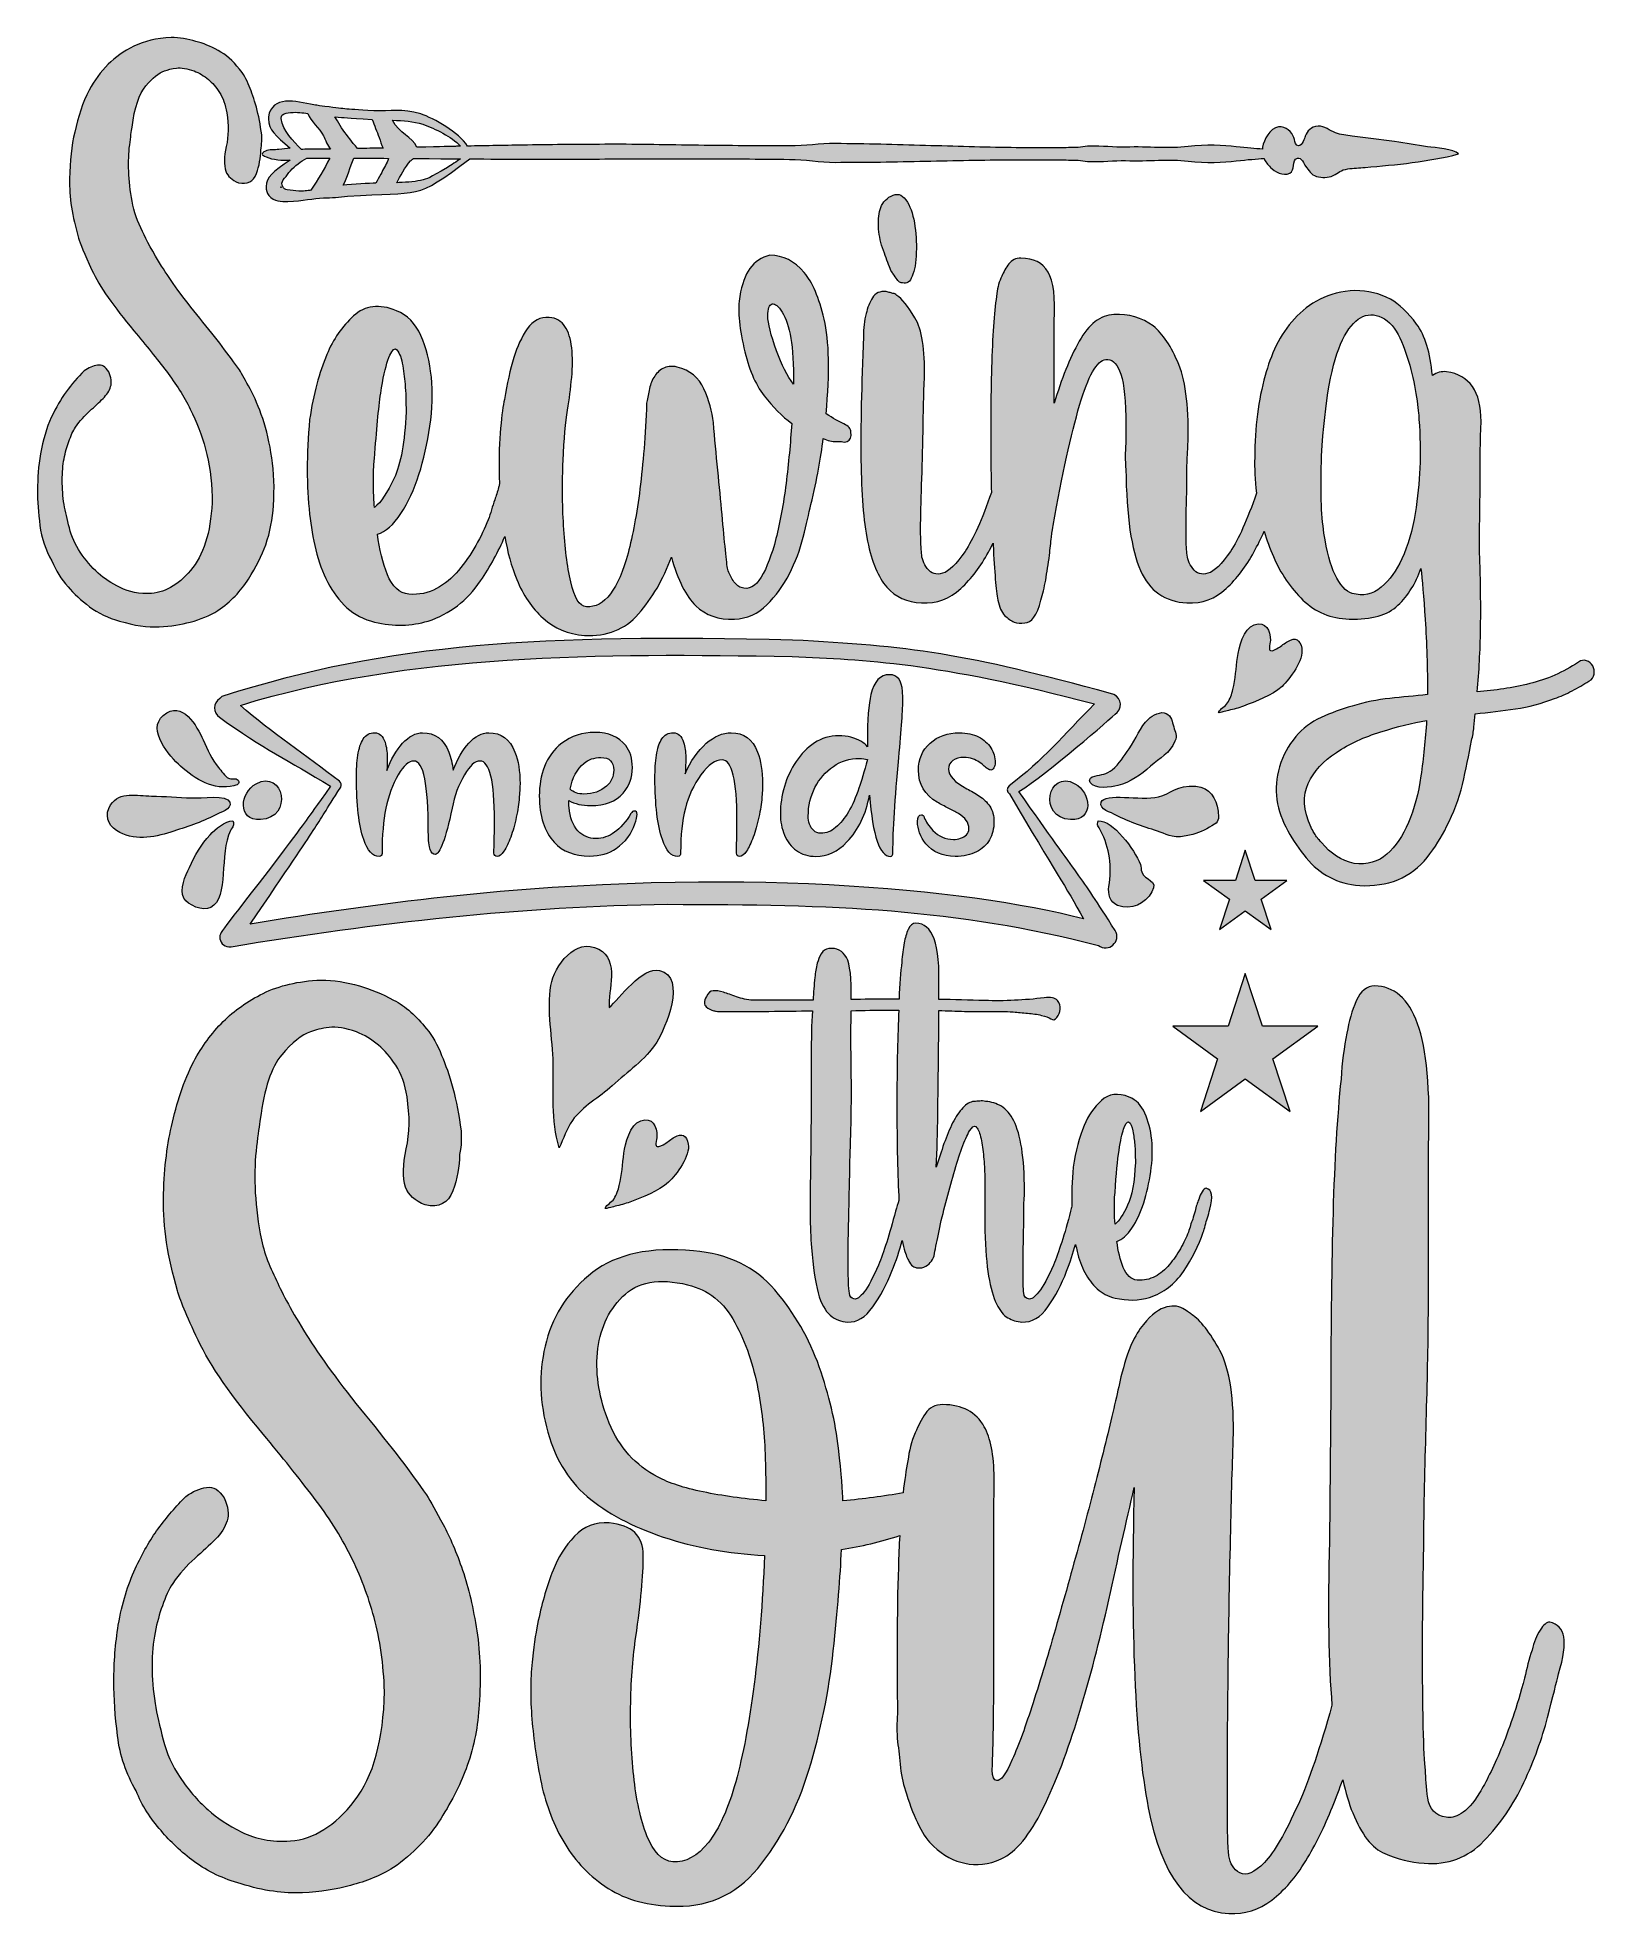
# Model space of a CAD drawing. Header units: inches. Extents: x 0.62 to 5.38, y -5.87 to -0.14.
import ezdxf

# ---------------------------------------------------------------- set-up
doc = ezdxf.new("R2010")
doc.units = ezdxf.units.IN
doc.header["$MEASUREMENT"] = 0
doc.layers.add('Layer 1', color=7, linetype='Continuous')

# ---------------------------------------------------------------- blocks, each defined once
blk = doc.blocks.new('block 2')
at = {"layer": 'Layer 1', "lineweight": 0}
for points, knots in [([(3.1071, -1.3401), (3.109, -1.3556), (3.1051, -1.3654), (3.0954, -1.3692), (3.0896, -1.3712), (3.0837, -1.3712), (3.0779, -1.3692), (3.0779, -1.3692), (3.0633, -1.3692), (3.0633, -1.3692), (3.0497, -1.3692), (3.0361, -1.3663), (3.0225, -1.3605), (3.0186, -1.3896), (3.0138, -1.4208), (3.0079, -1.4538), (3.0021, -1.4869), (2.9943, -1.5228), (2.9846, -1.5617), (2.9787, -1.5889), (2.971, -1.622), (2.9613, -1.6608), (2.9515, -1.6998), (2.9374, -1.7372), (2.919, -1.7731), (2.9005, -1.8091), (2.8776, -1.8407), (2.8504, -1.8679), (2.8232, -1.8952), (2.7901, -1.9097), (2.7513, -1.9116), (2.7027, -1.9136), (2.6633, -1.9), (2.6332, -1.8708), (2.603, -1.8417), (2.5782, -1.7921), (2.5588, -1.7221), (2.5335, -1.7902), (2.5, -1.848), (2.4582, -1.8956), (2.4164, -1.9432), (2.3615, -1.9651), (2.2934, -1.9612), (2.2428, -1.9573), (2.2006, -1.9398), (2.1666, -1.9087), (2.1325, -1.8777), (2.1058, -1.8383), (2.0864, -1.7906), (2.0699, -1.7503), (2.0578, -1.7062), (2.0498, -1.6589), (2.0303, -1.7053), (2.0056, -1.7507), (1.9756, -1.795), (1.9347, -1.8553), (1.8813, -1.8961), (1.8152, -1.9175), (1.7646, -1.933), (1.7102, -1.934), (1.6519, -1.9204), (1.6188, -1.9127), (1.5906, -1.8981), (1.5673, -1.8767), (1.544, -1.8553), (1.5245, -1.8295), (1.509, -1.7994), (1.4934, -1.7693), (1.4813, -1.7362), (1.4725, -1.7002), (1.4638, -1.6643), (1.4574, -1.6278), (1.4536, -1.5909), (1.4439, -1.5053), (1.4439, -1.4091), (1.4536, -1.3022), (1.4652, -1.2244), (1.4827, -1.1583), (1.5061, -1.1039), (1.5255, -1.0572), (1.5527, -1.0178), (1.5877, -0.9857), (1.6227, -0.9537), (1.6665, -0.9483), (1.719, -0.9697), (1.752, -0.9833), (1.7768, -1.0086), (1.7933, -1.0455), (1.8098, -1.0825), (1.8205, -1.1248), (1.8254, -1.1724), (1.8302, -1.22), (1.8288, -1.2701), (1.821, -1.3226), (1.8132, -1.3751), (1.8021, -1.4242), (1.7875, -1.4698), (1.7729, -1.5155), (1.7544, -1.5554), (1.7321, -1.5894), (1.7097, -1.6234), (1.6859, -1.6444), (1.6606, -1.6521), (1.6665, -1.6988), (1.6767, -1.7401), (1.6912, -1.776), (1.7058, -1.812), (1.7277, -1.832), (1.7569, -1.8358), (1.7879, -1.8378), (1.8161, -1.832), (1.8414, -1.8183), (1.8667, -1.8048), (1.8891, -1.7862), (1.9085, -1.7629), (1.9279, -1.7396), (1.9454, -1.7143), (1.961, -1.6871), (1.9765, -1.6599), (1.9892, -1.6336), (1.9989, -1.6084), (2.0028, -1.5987), (2.0062, -1.5884), (2.0091, -1.5777), (2.012, -1.5671), (2.0154, -1.5569), (2.0193, -1.5471), (2.0232, -1.5355), (2.0271, -1.5228), (2.031, -1.5092), (2.0316, -1.5056), (2.0327, -1.5025), (2.0335, -1.499), (2.033, -1.4887), (2.0326, -1.4785), (2.0324, -1.4684), (2.0315, -1.4159), (2.0329, -1.3692), (2.0368, -1.3284), (2.0407, -1.2876), (2.0445, -1.2584), (2.0485, -1.2409), (2.0562, -1.1923), (2.066, -1.1496), (2.0776, -1.1126), (2.0873, -1.0796), (2.101, -1.0504), (2.1184, -1.0251), (2.1359, -0.9999), (2.1583, -0.9882), (2.1855, -0.9901), (2.2069, -0.9921), (2.2229, -1.0013), (2.2336, -1.0178), (2.2443, -1.0344), (2.2511, -1.0562), (2.2541, -1.0834), (2.257, -1.1107), (2.257, -1.1408), (2.2541, -1.1738), (2.2511, -1.2069), (2.2468, -1.24), (2.2409, -1.273), (2.2351, -1.31), (2.2307, -1.3615), (2.2278, -1.4276), (2.2249, -1.4937), (2.2253, -1.5598), (2.2293, -1.6259), (2.2331, -1.692), (2.2404, -1.7493), (2.2511, -1.7979), (2.2618, -1.8465), (2.2778, -1.8718), (2.2993, -1.8737), (2.3265, -1.8757), (2.3507, -1.8626), (2.3722, -1.8344), (2.3935, -1.8062), (2.4115, -1.7649), (2.4261, -1.7104), (2.4407, -1.656), (2.4528, -1.5904), (2.4626, -1.5136), (2.4723, -1.4368), (2.4791, -1.3498), (2.483, -1.2526), (2.4849, -1.2409), (2.4874, -1.2278), (2.4903, -1.2132), (2.4932, -1.1986), (2.498, -1.1855), (2.5049, -1.1738), (2.5116, -1.1622), (2.5209, -1.153), (2.5326, -1.1461), (2.5442, -1.1393), (2.5588, -1.1379), (2.5763, -1.1418), (2.6152, -1.1515), (2.6424, -1.1738), (2.658, -1.2088), (2.6735, -1.2438), (2.6832, -1.2779), (2.6871, -1.3109), (2.691, -1.3595), (2.6954, -1.4081), (2.7002, -1.4567), (2.7051, -1.5053), (2.7094, -1.5505), (2.7134, -1.5923), (2.7172, -1.6342), (2.7207, -1.6701), (2.7236, -1.7002), (2.7265, -1.7304), (2.7289, -1.7503), (2.7309, -1.76), (2.7347, -1.7717), (2.7401, -1.7829), (2.7469, -1.7935), (2.7537, -1.8043), (2.7619, -1.8115), (2.7717, -1.8154), (2.795, -1.8232), (2.8154, -1.8125), (2.8329, -1.7833), (2.8504, -1.7542), (2.8655, -1.7148), (2.8781, -1.6652), (2.8908, -1.6157), (2.901, -1.5598), (2.9088, -1.4975), (2.9165, -1.4353), (2.9223, -1.3741), (2.9262, -1.3138), (2.8971, -1.2925), (2.8689, -1.2642), (2.8417, -1.2293), (2.8144, -1.1943), (2.794, -1.1457), (2.7804, -1.0834), (2.7649, -1.0154), (2.7605, -0.9629), (2.7673, -0.926), (2.7741, -0.8891), (2.7843, -0.8608), (2.7979, -0.8414), (2.8135, -0.82), (2.8339, -0.8064), (2.8592, -0.8006), (2.9, -0.8006), (2.935, -0.8181), (2.9642, -0.8531), (2.9894, -0.8822), (3.0098, -0.9299), (3.0254, -0.9959), (3.0409, -1.0621), (3.0429, -1.1583), (3.0312, -1.2847), (3.0526, -1.2983), (3.0706, -1.3085), (3.0852, -1.3153), (3.0998, -1.3221), (3.1071, -1.3304), (3.1071, -1.3401)], [0, 0, 0, 0, 1, 1, 1, 2, 2, 2, 3, 3, 3, 4, 4, 4, 5, 5, 5, 6, 6, 6, 7, 7, 7, 8, 8, 8, 9, 9, 9, 10, 10, 10, 11, 11, 11, 12, 12, 12, 13, 13, 13, 14, 14, 14, 15, 15, 15, 16, 16, 16, 17, 17, 17, 18, 18, 18, 19, 19, 19, 20, 20, 20, 21, 21, 21, 22, 22, 22, 23, 23, 23, 24, 24, 24, 25, 25, 25, 26, 26, 26, 27, 27, 27, 28, 28, 28, 29, 29, 29, 30, 30, 30, 31, 31, 31, 32, 32, 32, 33, 33, 33, 34, 34, 34, 35, 35, 35, 36, 36, 36, 37, 37, 37, 38, 38, 38, 39, 39, 39, 40, 40, 40, 41, 41, 41, 42, 42, 42, 43, 43, 43, 44, 44, 44, 45, 45, 45, 46, 46, 46, 47, 47, 47, 48, 48, 48, 49, 49, 49, 50, 50, 50, 51, 51, 51, 52, 52, 52, 53, 53, 53, 54, 54, 54, 55, 55, 55, 56, 56, 56, 57, 57, 57, 58, 58, 58, 59, 59, 59, 60, 60, 60, 61, 61, 61, 62, 62, 62, 63, 63, 63, 64, 64, 64, 65, 65, 65, 66, 66, 66, 67, 67, 67, 68, 68, 68, 69, 69, 69, 70, 70, 70, 71, 71, 71, 72, 72, 72, 73, 73, 73, 74, 74, 74, 75, 75, 75, 76, 76, 76, 77, 77, 77, 78, 78, 78, 79, 79, 79, 80, 80, 80, 81, 81, 81, 82, 82, 82, 83, 83, 83, 84, 84, 84, 85, 85, 85, 86, 86, 86, 87, 87, 87, 88, 88, 88, 88]), ([(2.9321, -1.1943), (2.9321, -1.134), (2.9292, -1.0873), (2.9233, -1.0543), (2.9175, -1.0193), (2.9088, -0.9926), (2.8971, -0.9741), (2.8854, -0.9556), (2.8752, -0.9474), (2.8665, -0.9493), (2.8577, -0.9512), (2.8533, -0.9634), (2.8533, -0.9857), (2.8533, -1.0081), (2.8621, -1.0436), (2.8796, -1.0922), (2.8951, -1.135), (2.9126, -1.169), (2.9321, -1.1943)], [0, 0, 0, 0, 1, 1, 1, 2, 2, 2, 3, 3, 3, 4, 4, 4, 5, 5, 5, 6, 6, 6, 6]), ([(1.7117, -1.4815), (1.7321, -1.4378), (1.7442, -1.3702), (1.7481, -1.2788), (1.7481, -1.2477), (1.7471, -1.2195), (1.7452, -1.1943), (1.7432, -1.1729), (1.7403, -1.1515), (1.7365, -1.1301), (1.7325, -1.1087), (1.7257, -1.0941), (1.716, -1.0864), (1.7082, -1.0864), (1.7005, -1.098), (1.6927, -1.1213), (1.6849, -1.1428), (1.6776, -1.1763), (1.6708, -1.222), (1.664, -1.2677), (1.6577, -1.3342), (1.6519, -1.4217), (1.6499, -1.4353), (1.649, -1.4499), (1.649, -1.4655), (1.649, -1.4791), (1.649, -1.4946), (1.649, -1.5121), (1.649, -1.5296), (1.6499, -1.5491), (1.6519, -1.5705), (1.6713, -1.5549), (1.6912, -1.5252), (1.7117, -1.4815)], [0, 0, 0, 0, 1, 1, 1, 2, 2, 2, 3, 3, 3, 4, 4, 4, 5, 5, 5, 6, 6, 6, 7, 7, 7, 8, 8, 8, 9, 9, 9, 10, 10, 10, 11, 11, 11, 11])]:
    blk.add_open_spline(points, degree=3, knots=knots, dxfattribs=at)
blk = doc.blocks.new('block 3')
at = {"layer": 'Layer 1', "lineweight": 0}
for points, knots in [([(5.3773, -2.0793), (5.3763, -2.0881), (5.3709, -2.0954), (5.3612, -2.1012), (5.3456, -2.1109), (5.3287, -2.1206), (5.3102, -2.1304), (5.2917, -2.1401), (5.2738, -2.1479), (5.2562, -2.1537), (5.2173, -2.1692), (5.1775, -2.1799), (5.1367, -2.1858), (5.0959, -2.1916), (5.055, -2.1964), (5.0142, -2.2004), (5.0122, -2.2139), (5.0108, -2.2276), (5.0098, -2.2412), (5.0088, -2.2548), (5.0064, -2.2684), (5.0025, -2.282), (4.9947, -2.3267), (4.9855, -2.3714), (4.9748, -2.4162), (4.9641, -2.4609), (4.9481, -2.5037), (4.9267, -2.5445), (4.9111, -2.5775), (4.8912, -2.6091), (4.8669, -2.6393), (4.8426, -2.6694), (4.813, -2.6922), (4.778, -2.7078), (4.741, -2.7214), (4.7022, -2.7272), (4.6613, -2.7253), (4.5932, -2.7195), (4.5388, -2.6912), (4.498, -2.6407), (4.4766, -2.6154), (4.4577, -2.5877), (4.4412, -2.5576), (4.4246, -2.5274), (4.4135, -2.4959), (4.4076, -2.4628), (4.4037, -2.4297), (4.4066, -2.3962), (4.4164, -2.3622), (4.4261, -2.3282), (4.4426, -2.2976), (4.4659, -2.2704), (4.4873, -2.2451), (4.5131, -2.2256), (4.5432, -2.212), (4.5734, -2.1984), (4.6049, -2.1867), (4.638, -2.177), (4.6769, -2.1654), (4.7153, -2.1576), (4.7532, -2.1537), (4.7911, -2.1498), (4.8295, -2.1459), (4.8684, -2.142), (4.8684, -2.0604), (4.8659, -1.9841), (4.8611, -1.9131), (4.8562, -1.8422), (4.8518, -1.7902), (4.848, -1.7571), (4.8324, -1.8018), (4.8091, -1.8392), (4.778, -1.8694), (4.7469, -1.8995), (4.6973, -1.9136), (4.6293, -1.9116), (4.5728, -1.9097), (4.5257, -1.8903), (4.4878, -1.8533), (4.4499, -1.8164), (4.4197, -1.7722), (4.3974, -1.7206), (4.3864, -1.6954), (4.3771, -1.6696), (4.3695, -1.6434), (4.3601, -1.6644), (4.3495, -1.6858), (4.3377, -1.7075), (4.3143, -1.7503), (4.2861, -1.7873), (4.2531, -1.8183), (4.22, -1.8495), (4.1802, -1.864), (4.1335, -1.8621), (4.0664, -1.8582), (4.0189, -1.8252), (3.9913, -1.7629), (3.9637, -1.7007), (3.9488, -1.5977), (3.9469, -1.4538), (3.9449, -1.4344), (3.9444, -1.4154), (3.9454, -1.3969), (3.9464, -1.3785), (3.9469, -1.3615), (3.9469, -1.3459), (3.9469, -1.3459), (3.9469, -1.2934), (3.9469, -1.2934), (3.9449, -1.2254), (3.9386, -1.1787), (3.9279, -1.1534), (3.9172, -1.1282), (3.9031, -1.1165), (3.8857, -1.1184), (3.8584, -1.1223), (3.8317, -1.169), (3.8054, -1.2584), (3.7792, -1.3479), (3.7524, -1.4703), (3.7252, -1.6259), (3.7233, -1.6317), (3.7213, -1.6434), (3.7194, -1.6608), (3.7175, -1.6784), (3.7155, -1.6969), (3.7136, -1.7163), (3.7097, -1.7435), (3.7058, -1.7688), (3.7019, -1.7921), (3.698, -1.8154), (3.6932, -1.8358), (3.6873, -1.8533), (3.6757, -1.9), (3.6591, -1.9233), (3.6378, -1.9233), (3.6261, -1.9253), (3.6154, -1.9243), (3.6057, -1.9204), (3.5959, -1.9165), (3.5862, -1.9097), (3.5765, -1.9), (3.5668, -1.8903), (3.56, -1.8747), (3.5561, -1.8533), (3.5503, -1.8242), (3.5454, -1.7678), (3.5415, -1.6842), (3.5415, -1.6828), (3.5414, -1.6814), (3.5414, -1.68), (3.5368, -1.6891), (3.532, -1.6983), (3.527, -1.7075), (3.5037, -1.7503), (3.4755, -1.7873), (3.4424, -1.8183), (3.4094, -1.8495), (3.3695, -1.864), (3.3229, -1.8621), (3.2781, -1.8602), (3.2427, -1.8441), (3.2164, -1.814), (3.1902, -1.7838), (3.1707, -1.7372), (3.1581, -1.674), (3.1454, -1.6108), (3.1387, -1.5282), (3.1377, -1.4261), (3.1367, -1.324), (3.1391, -1.1982), (3.145, -1.0484), (3.145, -1.0232), (3.1479, -0.9999), (3.1537, -0.9785), (3.1576, -0.961), (3.1639, -0.9449), (3.1727, -0.9303), (3.1814, -0.9157), (3.1955, -0.9095), (3.215, -0.9114), (3.2188, -0.9133), (3.2227, -0.9143), (3.2266, -0.9143), (3.2305, -0.9163), (3.2339, -0.9172), (3.2368, -0.9172), (3.2398, -0.9172), (3.2431, -0.9192), (3.247, -0.923), (3.2626, -0.9328), (3.281, -0.9556), (3.3024, -0.9916), (3.3238, -1.0276), (3.3335, -1.0883), (3.3316, -1.1738), (3.3296, -1.2263), (3.3282, -1.2813), (3.3272, -1.3386), (3.3262, -1.396), (3.3248, -1.4504), (3.3229, -1.5019), (3.3209, -1.5535), (3.32, -1.5982), (3.32, -1.6361), (3.32, -1.674), (3.3209, -1.6988), (3.3229, -1.7104), (3.3229, -1.726), (3.3287, -1.7415), (3.3404, -1.7571), (3.352, -1.7727), (3.3676, -1.7775), (3.387, -1.7717), (3.4064, -1.7658), (3.4293, -1.7435), (3.4555, -1.7046), (3.4803, -1.668), (3.5071, -1.6079), (3.5361, -1.5247), (3.5353, -1.488), (3.5346, -1.4505), (3.5342, -1.4115), (3.5333, -1.3134), (3.5342, -1.2181), (3.5372, -1.1257), (3.5401, -1.0334), (3.5454, -0.9639), (3.5532, -0.9172), (3.5551, -0.8978), (3.56, -0.8803), (3.5678, -0.8647), (3.5736, -0.8511), (3.5809, -0.8385), (3.5896, -0.8268), (3.5984, -0.8151), (3.6105, -0.8093), (3.6261, -0.8093), (3.665, -0.8093), (3.6927, -0.8234), (3.7092, -0.8516), (3.7257, -0.8798), (3.732, -0.9299), (3.7282, -1.0018), (3.7282, -1.0018), (3.7282, -1.2526), (3.7282, -1.2526), (3.7497, -1.1787), (3.7751, -1.1155), (3.8045, -1.063), (3.8339, -1.0105), (3.8691, -0.9833), (3.9103, -0.9814), (3.9553, -0.9794), (3.9954, -0.9911), (4.0307, -1.0164), (4.06, -1.0397), (4.086, -1.0791), (4.1085, -1.1345), (4.131, -1.1899), (4.1403, -1.273), (4.1365, -1.3838), (4.1345, -1.4071), (4.1335, -1.4295), (4.1335, -1.4509), (4.1335, -1.4723), (4.1335, -1.4908), (4.1335, -1.5063), (4.1316, -1.5569), (4.1306, -1.6006), (4.1306, -1.6375), (4.1306, -1.6745), (4.1316, -1.6988), (4.1335, -1.7104), (4.1335, -1.726), (4.1394, -1.7415), (4.151, -1.7571), (4.1627, -1.7727), (4.1782, -1.7775), (4.1977, -1.7717), (4.2171, -1.7658), (4.24, -1.7435), (4.2662, -1.7046), (4.2907, -1.6683), (4.3173, -1.6088), (4.3461, -1.5268), (4.341, -1.4857), (4.339, -1.4496), (4.3405, -1.4188), (4.3405, -1.3255), (4.3512, -1.2419), (4.3726, -1.168), (4.3804, -1.1369), (4.3916, -1.1063), (4.4062, -1.0761), (4.4207, -1.046), (4.4392, -1.0188), (4.4616, -0.9945), (4.4839, -0.9702), (4.5101, -0.9503), (4.5403, -0.9347), (4.5704, -0.9192), (4.6059, -0.9104), (4.6467, -0.9085), (4.6856, -0.9085), (4.7216, -0.9172), (4.7547, -0.9347), (4.7819, -0.9503), (4.8086, -0.9755), (4.8349, -1.0105), (4.8611, -1.0455), (4.8771, -1.098), (4.883, -1.168), (4.8966, -1.1583), (4.9111, -1.1544), (4.9267, -1.1563), (4.9967, -1.1661), (5.0317, -1.2166), (5.0317, -1.308), (5.0298, -1.3683), (5.0288, -1.4256), (5.0288, -1.48), (5.0288, -1.5267), (5.0283, -1.5753), (5.0273, -1.6259), (5.0263, -1.6764), (5.0268, -1.7182), (5.0288, -1.7513), (5.0307, -1.8154), (5.0312, -1.8796), (5.0302, -1.9437), (5.0292, -2.0079), (5.0259, -2.071), (5.02, -2.1333), (5.0744, -2.1294), (5.1279, -2.1211), (5.1804, -2.1085), (5.2329, -2.0958), (5.2825, -2.074), (5.3292, -2.0429), (5.3369, -2.037), (5.3452, -2.0356), (5.3539, -2.0385), (5.3627, -2.0414), (5.369, -2.0468), (5.3729, -2.0545), (5.3768, -2.0623), (5.3782, -2.0706), (5.3773, -2.0793)], [0, 0, 0, 0, 1, 1, 1, 2, 2, 2, 3, 3, 3, 4, 4, 4, 5, 5, 5, 6, 6, 6, 7, 7, 7, 8, 8, 8, 9, 9, 9, 10, 10, 10, 11, 11, 11, 12, 12, 12, 13, 13, 13, 14, 14, 14, 15, 15, 15, 16, 16, 16, 17, 17, 17, 18, 18, 18, 19, 19, 19, 20, 20, 20, 21, 21, 21, 22, 22, 22, 23, 23, 23, 24, 24, 24, 25, 25, 25, 26, 26, 26, 27, 27, 27, 28, 28, 28, 29, 29, 29, 30, 30, 30, 31, 31, 31, 32, 32, 32, 33, 33, 33, 34, 34, 34, 35, 35, 35, 36, 36, 36, 37, 37, 37, 38, 38, 38, 39, 39, 39, 40, 40, 40, 41, 41, 41, 42, 42, 42, 43, 43, 43, 44, 44, 44, 45, 45, 45, 46, 46, 46, 47, 47, 47, 48, 48, 48, 49, 49, 49, 50, 50, 50, 51, 51, 51, 52, 52, 52, 53, 53, 53, 54, 54, 54, 55, 55, 55, 56, 56, 56, 57, 57, 57, 58, 58, 58, 59, 59, 59, 60, 60, 60, 61, 61, 61, 62, 62, 62, 63, 63, 63, 64, 64, 64, 65, 65, 65, 66, 66, 66, 67, 67, 67, 68, 68, 68, 69, 69, 69, 70, 70, 70, 71, 71, 71, 72, 72, 72, 73, 73, 73, 74, 74, 74, 75, 75, 75, 76, 76, 76, 77, 77, 77, 78, 78, 78, 79, 79, 79, 80, 80, 80, 81, 81, 81, 82, 82, 82, 83, 83, 83, 84, 84, 84, 85, 85, 85, 86, 86, 86, 87, 87, 87, 88, 88, 88, 89, 89, 89, 90, 90, 90, 91, 91, 91, 92, 92, 92, 93, 93, 93, 94, 94, 94, 95, 95, 95, 96, 96, 96, 97, 97, 97, 98, 98, 98, 99, 99, 99, 100, 100, 100, 101, 101, 101, 102, 102, 102, 103, 103, 103, 104, 104, 104, 105, 105, 105, 106, 106, 106, 107, 107, 107, 108, 108, 108, 109, 109, 109, 110, 110, 110, 111, 111, 111, 112, 112, 112, 113, 113, 113, 114, 114, 114, 115, 115, 115, 116, 116, 116, 116]), ([(4.8421, -1.3022), (4.8421, -1.2944), (4.8402, -1.2755), (4.8363, -1.2453), (4.8324, -1.2152), (4.8261, -1.1831), (4.8174, -1.149), (4.8086, -1.1151), (4.7974, -1.083), (4.7838, -1.0528), (4.7702, -1.0227), (4.7518, -1.0018), (4.7284, -0.9901), (4.6817, -0.9687), (4.6419, -0.9916), (4.6089, -1.0586), (4.5758, -1.1257), (4.5544, -1.2438), (4.5447, -1.413), (4.5408, -1.5141), (4.5432, -1.5928), (4.552, -1.6492), (4.5607, -1.7056), (4.5719, -1.7474), (4.5855, -1.7746), (4.601, -1.8077), (4.6185, -1.8271), (4.638, -1.8329), (4.6711, -1.8427), (4.7007, -1.8363), (4.727, -1.814), (4.7532, -1.7916), (4.7741, -1.7629), (4.7896, -1.7279), (4.8091, -1.6852), (4.8227, -1.639), (4.8305, -1.5894), (4.8382, -1.5398), (4.8431, -1.4937), (4.8451, -1.4509), (4.847, -1.4004), (4.846, -1.3508), (4.8421, -1.3022)], [0, 0, 0, 0, 1, 1, 1, 2, 2, 2, 3, 3, 3, 4, 4, 4, 5, 5, 5, 6, 6, 6, 7, 7, 7, 8, 8, 8, 9, 9, 9, 10, 10, 10, 11, 11, 11, 12, 12, 12, 13, 13, 13, 14, 14, 14, 14]), ([(4.8655, -2.2208), (4.8227, -2.2285), (4.776, -2.2402), (4.7255, -2.2558), (4.6749, -2.2713), (4.6297, -2.2922), (4.5899, -2.3185), (4.55, -2.3447), (4.5214, -2.3763), (4.5039, -2.4132), (4.4864, -2.4502), (4.4893, -2.4949), (4.5126, -2.5474), (4.5145, -2.5513), (4.5179, -2.5576), (4.5228, -2.5664), (4.5276, -2.5751), (4.5349, -2.5843), (4.5447, -2.5941), (4.5719, -2.6271), (4.6049, -2.6485), (4.6438, -2.6582), (4.6847, -2.6621), (4.7182, -2.6524), (4.7444, -2.6291), (4.7707, -2.6057), (4.7926, -2.5736), (4.8101, -2.5328), (4.8276, -2.492), (4.8402, -2.4443), (4.848, -2.3899), (4.8557, -2.3355), (4.8616, -2.2791), (4.8655, -2.2208)], [0, 0, 0, 0, 1, 1, 1, 2, 2, 2, 3, 3, 3, 4, 4, 4, 5, 5, 5, 6, 6, 6, 7, 7, 7, 8, 8, 8, 9, 9, 9, 10, 10, 10, 11, 11, 11, 11])]:
    blk.add_open_spline(points, degree=3, knots=knots, dxfattribs=at)
blk = doc.blocks.new('block 4')
at = {"layer": 'Layer 1', "lineweight": 0}
for points, knots in [([(2.4536, -2.508), (2.4536, -2.5148), (2.4515, -2.5244), (2.4474, -2.5368), (2.4372, -2.5669), (2.4182, -2.5918), (2.3904, -2.6115), (2.3687, -2.6272), (2.3414, -2.6351), (2.3085, -2.6351), (2.2627, -2.6351), (2.2268, -2.6211), (2.2006, -2.5931), (2.1703, -2.5604), (2.1552, -2.5131), (2.1552, -2.4511), (2.1552, -2.4201), (2.1604, -2.3903), (2.171, -2.3618), (2.1815, -2.3332), (2.1992, -2.3094), (2.2242, -2.2905), (2.2529, -2.2685), (2.2865, -2.2575), (2.3249, -2.2575), (2.3665, -2.2575), (2.398, -2.2709), (2.4192, -2.2978), (2.4327, -2.3149), (2.4394, -2.3373), (2.4394, -2.3651), (2.4394, -2.3947), (2.4299, -2.4207), (2.4109, -2.4431), (2.3892, -2.4684), (2.3562, -2.481), (2.312, -2.481), (2.2856, -2.481), (2.2634, -2.4759), (2.2454, -2.4657), (2.2454, -2.4731), (2.2456, -2.4801), (2.2461, -2.4865), (2.2482, -2.5168), (2.2572, -2.5408), (2.2732, -2.5584), (2.2877, -2.5739), (2.3061, -2.5816), (2.3283, -2.5816), (2.3681, -2.5816), (2.4037, -2.5561), (2.4352, -2.5049), (2.4382, -2.5001), (2.4417, -2.4976), (2.4456, -2.4976), (2.4509, -2.4976), (2.4536, -2.5011), (2.4536, -2.508)], [0, 0, 0, 0, 1, 1, 1, 2, 2, 2, 3, 3, 3, 4, 4, 4, 5, 5, 5, 6, 6, 6, 7, 7, 7, 8, 8, 8, 9, 9, 9, 10, 10, 10, 11, 11, 11, 12, 12, 12, 13, 13, 13, 14, 14, 14, 15, 15, 15, 16, 16, 16, 17, 17, 17, 18, 18, 18, 19, 19, 19, 19]), ([(2.2492, -2.431), (2.2596, -2.4407), (2.2737, -2.4456), (2.2915, -2.4456), (2.3193, -2.4456), (2.3423, -2.4375), (2.3606, -2.4213), (2.3752, -2.4086), (2.3825, -2.3924), (2.3825, -2.3727), (2.3825, -2.347), (2.3694, -2.3342), (2.3433, -2.3342), (2.3229, -2.3342), (2.3057, -2.3401), (2.2915, -2.3519), (2.2703, -2.3697), (2.2562, -2.3961), (2.2492, -2.431)], [0, 0, 0, 0, 1, 1, 1, 2, 2, 2, 3, 3, 3, 4, 4, 4, 5, 5, 5, 6, 6, 6, 6])]:
    blk.add_open_spline(points, degree=3, knots=knots, dxfattribs=at)
blk = doc.blocks.new('block 5')
at = {"layer": 'Layer 1', "lineweight": 0}
for points, knots in [([(2.9038, -2.4229), (2.9121, -2.395), (2.9239, -2.3694), (2.9394, -2.3462), (2.9549, -2.3229), (2.9737, -2.3041), (2.9956, -2.2896), (3.0176, -2.2751), (3.0424, -2.2679), (3.0699, -2.2679), (3.0965, -2.2679), (3.1195, -2.2738), (3.139, -2.2856), (3.1464, -2.29), (3.1525, -2.2952), (3.1574, -2.3012), (3.1574, -2.3012), (3.1574, -2.2832), (3.1574, -2.2832), (3.1574, -2.2184), (3.1609, -2.1713), (3.1681, -2.1419), (3.1778, -2.1015), (3.1968, -2.0812), (3.225, -2.0812), (3.2491, -2.0812), (3.2623, -2.0983), (3.2646, -2.1326), (3.2653, -2.1409), (3.2656, -2.1482), (3.2656, -2.1544), (3.2656, -2.1866), (3.2615, -2.2469), (3.2531, -2.3352), (3.2413, -2.4613), (3.2354, -2.5573), (3.2354, -2.6233), (3.2354, -2.6318), (3.2328, -2.6361), (3.2275, -2.6361), (3.1951, -2.6361), (3.1738, -2.5738), (3.1636, -2.449), (3.153, -2.5076), (3.1301, -2.5552), (3.0949, -2.592), (3.0667, -2.6214), (3.035, -2.6361), (2.9998, -2.6361), (2.9767, -2.6361), (2.9571, -2.6302), (2.941, -2.6184), (2.9249, -2.6066), (2.9126, -2.5908), (2.9042, -2.571), (2.8957, -2.5513), (2.8915, -2.5293), (2.8915, -2.5053), (2.8915, -2.4782), (2.8956, -2.4507), (2.9038, -2.4229)], [0, 0, 0, 0, 1, 1, 1, 2, 2, 2, 3, 3, 3, 4, 4, 4, 5, 5, 5, 6, 6, 6, 7, 7, 7, 8, 8, 8, 9, 9, 9, 10, 10, 10, 11, 11, 11, 12, 12, 12, 13, 13, 13, 14, 14, 14, 15, 15, 15, 16, 16, 16, 17, 17, 17, 18, 18, 18, 19, 19, 19, 20, 20, 20, 20]), ([(2.9766, -2.5132), (2.9766, -2.5216), (2.978, -2.5297), (2.9807, -2.5377), (2.9835, -2.5457), (2.9877, -2.5523), (2.9934, -2.5575), (2.999, -2.5627), (3.0063, -2.5653), (3.0151, -2.5653), (3.0315, -2.5653), (3.0465, -2.5595), (3.0602, -2.548), (3.0891, -2.5234), (3.1128, -2.4834), (3.1313, -2.4279), (3.1385, -2.4068), (3.1472, -2.3777), (3.1574, -2.3404), (3.1504, -2.3381), (3.1423, -2.337), (3.1331, -2.337), (3.1035, -2.337), (3.0769, -2.3451), (3.0533, -2.3613), (3.0297, -2.3775), (3.011, -2.399), (2.9972, -2.4258), (2.9834, -2.4526), (2.9766, -2.4818), (2.9766, -2.5132)], [0, 0, 0, 0, 1, 1, 1, 2, 2, 2, 3, 3, 3, 4, 4, 4, 5, 5, 5, 6, 6, 6, 7, 7, 7, 8, 8, 8, 9, 9, 9, 10, 10, 10, 10])]:
    blk.add_open_spline(points, degree=3, knots=knots, dxfattribs=at)
blk = doc.blocks.new('block 6')
at = {"layer": 'Layer 1', "lineweight": 0}
for points, knots in [([(3.5165, -3.7794), (3.5165, -3.7794), (3.5165, -3.6552), (3.5165, -3.6552), (3.5165, -3.6427), (3.5162, -3.6263), (3.5156, -3.6062), (3.5149, -3.5862), (3.5137, -3.5661), (3.5118, -3.546), (3.5099, -3.5259), (3.5071, -3.5081), (3.5033, -3.4923), (3.4995, -3.4767), (3.4945, -3.4663), (3.4883, -3.4613), (3.4832, -3.4575), (3.477, -3.4619), (3.4694, -3.4745), (3.4619, -3.487), (3.454, -3.5046), (3.4459, -3.5272), (3.4377, -3.5498), (3.4296, -3.5755), (3.4214, -3.6044), (3.4132, -3.6332), (3.4051, -3.6627), (3.397, -3.6928), (3.3888, -3.723), (3.3819, -3.7518), (3.3762, -3.7794), (3.3706, -3.8071), (3.3659, -3.8303), (3.3621, -3.8491), (3.3609, -3.8579), (3.3577, -3.8654), (3.3527, -3.8717), (3.3489, -3.878), (3.3433, -3.8833), (3.3358, -3.8877), (3.3282, -3.8921), (3.3194, -3.8937), (3.3094, -3.8924), (3.3069, -3.8924), (3.3034, -3.8915), (3.2991, -3.8896), (3.2946, -3.8877), (3.2903, -3.883), (3.2859, -3.8755), (3.2815, -3.8679), (3.2767, -3.857), (3.2717, -3.8425), (3.2686, -3.8334), (3.266, -3.822), (3.2638, -3.8087), (3.2556, -3.8391), (3.2452, -3.8704), (3.2322, -3.9028), (3.2159, -3.9436), (3.1964, -3.9799), (3.1739, -4.0119), (3.1513, -4.0439), (3.1256, -4.0593), (3.0968, -4.0581), (3.077, -4.0568), (3.0594, -4.0499), (3.0439, -4.0374), (3.0285, -4.0248), (3.0161, -4.0019), (3.0069, -3.9687), (2.9976, -3.9354), (2.9908, -3.8893), (2.9865, -3.8303), (2.9821, -3.7713), (2.9812, -3.6935), (2.9837, -3.5968), (2.9837, -3.5968), (2.9856, -3.4067), (2.9856, -3.4067), (2.9856, -3.3477), (2.9856, -3.2934), (2.9856, -3.2438), (2.9856, -3.1943), (2.9868, -3.1488), (2.9894, -3.1073), (2.9454, -3.1086), (2.9012, -3.1092), (2.8566, -3.1092), (2.8121, -3.1092), (2.7672, -3.1092), (2.722, -3.1092), (2.722, -3.1092), (2.6994, -3.1092), (2.6994, -3.1092), (2.6944, -3.1092), (2.6907, -3.1086), (2.6881, -3.1073), (2.6794, -3.1048), (2.6715, -3.1008), (2.6646, -3.0951), (2.6577, -3.0895), (2.658, -3.0791), (2.6656, -3.064), (2.6706, -3.0527), (2.6775, -3.0468), (2.6863, -3.0462), (2.6951, -3.0455), (2.7054, -3.0471), (2.7173, -3.0509), (2.7293, -3.0546), (2.7427, -3.0593), (2.7578, -3.065), (2.7729, -3.0706), (2.7898, -3.0741), (2.8086, -3.0753), (2.8086, -3.0753), (2.9913, -3.0753), (2.9913, -3.0753), (2.9925, -3.0515), (2.9944, -3.0283), (2.9969, -3.0057), (2.9981, -2.9906), (3.0006, -2.9762), (3.0043, -2.9624), (3.0068, -2.9524), (3.0108, -2.9426), (3.0163, -2.9332), (3.0219, -2.9238), (3.0296, -2.9185), (3.0395, -2.9172), (3.0641, -2.9147), (3.0821, -2.9238), (3.0932, -2.9445), (3.1043, -2.9652), (3.1092, -3.0082), (3.108, -3.0735), (3.1456, -3.0722), (3.1833, -3.0716), (3.2209, -3.0716), (3.232, -3.0716), (3.2431, -3.0716), (3.2541, -3.0716), (3.256, -3.0265), (3.2587, -2.9887), (3.2623, -2.9586), (3.2636, -2.9373), (3.2661, -2.9178), (3.2699, -2.9003), (3.2724, -2.8852), (3.2765, -2.8714), (3.2821, -2.8588), (3.2877, -2.8463), (3.2956, -2.84), (3.3056, -2.84), (3.3307, -2.84), (3.3492, -2.856), (3.3612, -2.888), (3.3731, -2.92), (3.3778, -2.9718), (3.3753, -3.0433), (3.3753, -3.0514), (3.3753, -3.0615), (3.3753, -3.0726), (3.4219, -3.0737), (3.4685, -3.0748), (3.5156, -3.0763), (3.5764, -3.0782), (3.637, -3.0753), (3.6972, -3.0678), (3.7173, -3.0653), (3.7308, -3.0681), (3.7377, -3.0763), (3.7446, -3.0845), (3.7474, -3.0932), (3.7462, -3.1026), (3.7449, -3.112), (3.7415, -3.1205), (3.7358, -3.128), (3.7302, -3.1356), (3.7242, -3.1368), (3.7179, -3.1318), (3.7117, -3.128), (3.7019, -3.1246), (3.6888, -3.1215), (3.6756, -3.1183), (3.6615, -3.1161), (3.6464, -3.1149), (3.6314, -3.1136), (3.6169, -3.1124), (3.6031, -3.1111), (3.5893, -3.1099), (3.5799, -3.1092), (3.5749, -3.1092), (3.5347, -3.1105), (3.4945, -3.1105), (3.4544, -3.1092), (3.428, -3.1084), (3.4017, -3.1076), (3.3753, -3.1068), (3.3753, -3.1147), (3.3753, -3.1229), (3.3753, -3.1318), (3.3753, -3.1707), (3.375, -3.2153), (3.3744, -3.2655), (3.3737, -3.3157), (3.3731, -3.3684), (3.3725, -3.4236), (3.3718, -3.4789), (3.3703, -3.5328), (3.3678, -3.5855), (3.3753, -3.5604), (3.3831, -3.5363), (3.3913, -3.513), (3.3995, -3.4898), (3.4082, -3.4688), (3.4177, -3.45), (3.4271, -3.4312), (3.4374, -3.4158), (3.4487, -3.4039), (3.46, -3.3919), (3.4713, -3.3854), (3.4826, -3.3841), (3.4889, -3.3841), (3.4949, -3.3838), (3.5005, -3.3832), (3.5061, -3.3825), (3.5121, -3.3829), (3.5184, -3.3841), (3.5356, -3.3854), (3.5517, -3.3904), (3.5665, -3.3992), (3.5814, -3.4079), (3.594, -3.4227), (3.6046, -3.4434), (3.615, -3.4641), (3.6231, -3.4921), (3.6286, -3.5272), (3.6342, -3.5623), (3.637, -3.6062), (3.637, -3.659), (3.637, -3.6678), (3.6367, -3.6768), (3.636, -3.6863), (3.6354, -3.6957), (3.6351, -3.7054), (3.6351, -3.7154), (3.6351, -3.7431), (3.6348, -3.7707), (3.6342, -3.7983), (3.6335, -3.8259), (3.6332, -3.8516), (3.6332, -3.8755), (3.6332, -3.8993), (3.6332, -3.9197), (3.6332, -3.9366), (3.6332, -3.9536), (3.6338, -3.9646), (3.6351, -3.9696), (3.6363, -3.9797), (3.6411, -3.9856), (3.6492, -3.9875), (3.6574, -3.9894), (3.6681, -3.9822), (3.6812, -3.9658), (3.6944, -3.9495), (3.7092, -3.9222), (3.7255, -3.8839), (3.7418, -3.8457), (3.7594, -3.7907), (3.7782, -3.7192), (3.7792, -3.7138), (3.7803, -3.7089), (3.7815, -3.704), (3.7807, -3.667), (3.7819, -3.6277), (3.7857, -3.5855), (3.7932, -3.5353), (3.8045, -3.4927), (3.8196, -3.4575), (3.8321, -3.4274), (3.8497, -3.402), (3.8723, -3.3813), (3.8949, -3.3606), (3.9231, -3.3571), (3.957, -3.3709), (3.9783, -3.3797), (3.9944, -3.396), (4.005, -3.4199), (4.0157, -3.4437), (4.0226, -3.471), (4.0257, -3.5018), (4.0289, -3.5325), (4.0279, -3.5648), (4.0229, -3.5987), (4.0179, -3.6326), (4.0107, -3.6643), (4.0013, -3.6938), (3.9919, -3.7233), (3.9799, -3.749), (3.9655, -3.771), (3.951, -3.7929), (3.9357, -3.8065), (3.9194, -3.8115), (3.9231, -3.8416), (3.9297, -3.8683), (3.9391, -3.8915), (3.9486, -3.9147), (3.9627, -3.9275), (3.9815, -3.93), (4.0015, -3.9313), (4.0198, -3.9275), (4.0361, -3.9188), (4.0524, -3.91), (4.0668, -3.898), (4.0794, -3.883), (4.0919, -3.8679), (4.1032, -3.8516), (4.1133, -3.834), (4.1233, -3.8165), (4.1314, -3.7995), (4.1378, -3.7832), (4.1403, -3.7769), (4.1424, -3.7704), (4.1443, -3.7634), (4.1462, -3.7566), (4.1484, -3.75), (4.1509, -3.7437), (4.1534, -3.7361), (4.1559, -3.728), (4.1585, -3.7192), (4.161, -3.7054), (4.1647, -3.6935), (4.1698, -3.6834), (4.1723, -3.6747), (4.1757, -3.6668), (4.1801, -3.6599), (4.1845, -3.653), (4.1886, -3.6495), (4.1923, -3.6495), (4.2099, -3.6533), (4.2137, -3.6747), (4.2036, -3.7135), (4.2011, -3.7223), (4.1986, -3.7311), (4.1961, -3.7399), (4.1936, -3.7474), (4.1914, -3.7553), (4.1895, -3.7634), (4.1876, -3.7716), (4.1854, -3.7782), (4.1829, -3.7832), (4.1691, -3.8246), (4.149, -3.8648), (4.1227, -3.9037), (4.0963, -3.9426), (4.0618, -3.969), (4.0191, -3.9828), (3.9865, -3.9928), (3.9514, -3.9934), (3.9137, -3.9847), (3.8924, -3.9797), (3.8742, -3.9702), (3.8591, -3.9564), (3.8441, -3.9426), (3.8315, -3.926), (3.8215, -3.9065), (3.8114, -3.8871), (3.8036, -3.8657), (3.7979, -3.8425), (3.7962, -3.8353), (3.7949, -3.828), (3.7934, -3.8208), (3.7856, -3.8474), (3.7768, -3.8746), (3.766, -3.9028), (3.7502, -3.9436), (3.7311, -3.9799), (3.7085, -4.0119), (3.6859, -4.0439), (3.6596, -4.0593), (3.6295, -4.0581), (3.6135, -4.0568), (3.599, -4.0524), (3.586, -4.0449), (3.573, -4.0374), (3.5616, -4.0233), (3.5517, -4.0025), (3.5418, -3.9818), (3.5338, -3.9536), (3.5276, -3.9178), (3.5214, -3.882), (3.5177, -3.8359), (3.5165, -3.7794)], [0, 0, 0, 0, 1, 1, 1, 2, 2, 2, 3, 3, 3, 4, 4, 4, 5, 5, 5, 6, 6, 6, 7, 7, 7, 8, 8, 8, 9, 9, 9, 10, 10, 10, 11, 11, 11, 12, 12, 12, 13, 13, 13, 14, 14, 14, 15, 15, 15, 16, 16, 16, 17, 17, 17, 18, 18, 18, 19, 19, 19, 20, 20, 20, 21, 21, 21, 22, 22, 22, 23, 23, 23, 24, 24, 24, 25, 25, 25, 26, 26, 26, 27, 27, 27, 28, 28, 28, 29, 29, 29, 30, 30, 30, 31, 31, 31, 32, 32, 32, 33, 33, 33, 34, 34, 34, 35, 35, 35, 36, 36, 36, 37, 37, 37, 38, 38, 38, 39, 39, 39, 40, 40, 40, 41, 41, 41, 42, 42, 42, 43, 43, 43, 44, 44, 44, 45, 45, 45, 46, 46, 46, 47, 47, 47, 48, 48, 48, 49, 49, 49, 50, 50, 50, 51, 51, 51, 52, 52, 52, 53, 53, 53, 54, 54, 54, 55, 55, 55, 56, 56, 56, 57, 57, 57, 58, 58, 58, 59, 59, 59, 60, 60, 60, 61, 61, 61, 62, 62, 62, 63, 63, 63, 64, 64, 64, 65, 65, 65, 66, 66, 66, 67, 67, 67, 68, 68, 68, 69, 69, 69, 70, 70, 70, 71, 71, 71, 72, 72, 72, 73, 73, 73, 74, 74, 74, 75, 75, 75, 76, 76, 76, 77, 77, 77, 78, 78, 78, 79, 79, 79, 80, 80, 80, 81, 81, 81, 82, 82, 82, 83, 83, 83, 84, 84, 84, 85, 85, 85, 86, 86, 86, 87, 87, 87, 88, 88, 88, 89, 89, 89, 90, 90, 90, 91, 91, 91, 92, 92, 92, 93, 93, 93, 94, 94, 94, 95, 95, 95, 96, 96, 96, 97, 97, 97, 98, 98, 98, 99, 99, 99, 100, 100, 100, 101, 101, 101, 102, 102, 102, 103, 103, 103, 104, 104, 104, 105, 105, 105, 106, 106, 106, 107, 107, 107, 108, 108, 108, 109, 109, 109, 110, 110, 110, 111, 111, 111, 112, 112, 112, 113, 113, 113, 114, 114, 114, 115, 115, 115, 116, 116, 116, 117, 117, 117, 118, 118, 118, 119, 119, 119, 120, 120, 120, 121, 121, 121, 122, 122, 122, 123, 123, 123, 124, 124, 124, 125, 125, 125, 126, 126, 126, 127, 127, 127, 128, 128, 128, 129, 129, 129, 130, 130, 130, 131, 131, 131, 131]), ([(3.2435, -3.7192), (3.2469, -3.7069), (3.2502, -3.6964), (3.2536, -3.6871), (3.2518, -3.6491), (3.2503, -3.6063), (3.2492, -3.5582), (3.2479, -3.5074), (3.2473, -3.4535), (3.2473, -3.3963), (3.2473, -3.3392), (3.2479, -3.2837), (3.2492, -3.2297), (3.2502, -3.1861), (3.2514, -3.145), (3.2529, -3.1055), (3.2422, -3.1055), (3.2316, -3.1055), (3.2209, -3.1055), (3.1833, -3.1055), (3.1456, -3.1061), (3.108, -3.1073), (3.1067, -3.15), (3.1067, -3.2118), (3.108, -3.2928), (3.1092, -3.3737), (3.108, -3.4613), (3.1042, -3.5554), (3.1042, -3.5705), (3.1039, -3.5899), (3.1033, -3.6138), (3.1026, -3.6376), (3.102, -3.664), (3.1014, -3.6928), (3.1007, -3.7217), (3.1001, -3.7512), (3.0995, -3.7813), (3.0989, -3.8115), (3.0985, -3.8394), (3.0985, -3.8651), (3.0985, -3.8908), (3.0989, -3.9131), (3.0995, -3.9319), (3.1001, -3.9508), (3.101, -3.9633), (3.1023, -3.9696), (3.1036, -3.9797), (3.1083, -3.9856), (3.1164, -3.9875), (3.1246, -3.9894), (3.1349, -3.9822), (3.1475, -3.9658), (3.16, -3.9495), (3.1745, -3.9222), (3.1908, -3.8839), (3.2071, -3.8457), (3.2247, -3.7907), (3.2435, -3.7192)], [0, 0, 0, 0, 1, 1, 1, 2, 2, 2, 3, 3, 3, 4, 4, 4, 5, 5, 5, 6, 6, 6, 7, 7, 7, 8, 8, 8, 9, 9, 9, 10, 10, 10, 11, 11, 11, 12, 12, 12, 13, 13, 13, 14, 14, 14, 15, 15, 15, 16, 16, 16, 17, 17, 17, 18, 18, 18, 19, 19, 19, 19]), ([(3.9118, -3.7211), (3.9118, -3.7324), (3.9125, -3.7449), (3.9137, -3.7587), (3.9262, -3.7487), (3.9391, -3.7295), (3.9523, -3.7013), (3.9655, -3.6731), (3.9733, -3.6295), (3.9758, -3.5705), (3.9758, -3.5504), (3.9752, -3.5322), (3.974, -3.5159), (3.9727, -3.5021), (3.9708, -3.4883), (3.9683, -3.4745), (3.9658, -3.4607), (3.9614, -3.4512), (3.9551, -3.4462), (3.9501, -3.4462), (3.9451, -3.4537), (3.9401, -3.4688), (3.935, -3.4826), (3.9303, -3.5043), (3.926, -3.5338), (3.9215, -3.5633), (3.9175, -3.6062), (3.9137, -3.6627), (3.9125, -3.6715), (3.9118, -3.6809), (3.9118, -3.691), (3.9118, -3.6998), (3.9118, -3.7098), (3.9118, -3.7211)], [0, 0, 0, 0, 1, 1, 1, 2, 2, 2, 3, 3, 3, 4, 4, 4, 5, 5, 5, 6, 6, 6, 7, 7, 7, 8, 8, 8, 9, 9, 9, 10, 10, 10, 11, 11, 11, 11])]:
    blk.add_open_spline(points, degree=3, knots=knots, dxfattribs=at)
blk = doc.blocks.new('block 7')
at = {"layer": 'Layer 1', "lineweight": 0}
for points, knots in [([(5.2845, -5.0193), (5.289, -5.0434), (5.2837, -5.081), (5.2687, -5.1322), (5.2626, -5.1563), (5.2513, -5.2007), (5.2348, -5.2655), (5.2182, -5.3302), (5.1942, -5.3964), (5.1625, -5.4642), (5.1309, -5.532), (5.0903, -5.5915), (5.0406, -5.6426), (4.9909, -5.6939), (4.9299, -5.7165), (4.8577, -5.7104), (4.8162, -5.7074), (4.7761, -5.6976), (4.7376, -5.681), (4.699, -5.6645), (4.6664, -5.6231), (4.6397, -5.5568), (4.6284, -5.5288), (4.6184, -5.4948), (4.6095, -5.4554), (4.5995, -5.4827), (4.589, -5.5104), (4.5776, -5.5387), (4.5535, -5.599), (4.5264, -5.6539), (4.4963, -5.7036), (4.4662, -5.7533), (4.4315, -5.7932), (4.3924, -5.8233), (4.3533, -5.8534), (4.3096, -5.8669), (4.2614, -5.864), (4.1379, -5.8579), (4.0559, -5.7503), (4.0153, -5.541), (3.9746, -5.3317), (3.9603, -5.0057), (3.9724, -4.5631), (3.9479, -4.6685), (3.922, -4.7829), (3.8947, -4.9064), (3.8673, -5.0299), (3.8368, -5.1465), (3.8033, -5.2564), (3.7698, -5.3664), (3.7332, -5.4619), (3.6937, -5.5433), (3.6541, -5.6246), (3.6115, -5.6758), (3.5658, -5.6968), (3.5273, -5.7149), (3.4902, -5.7194), (3.4547, -5.7104), (3.422, -5.7044), (3.3901, -5.6871), (3.359, -5.6584), (3.3278, -5.6298), (3.3005, -5.5764), (3.2767, -5.4981), (3.2677, -5.474), (3.2616, -5.4477), (3.2587, -5.419), (3.2556, -5.3904), (3.2526, -5.3641), (3.2496, -5.34), (3.2467, -5.3099), (3.2467, -5.2813), (3.2496, -5.2542), (3.2467, -5.1006), (3.2474, -4.9515), (3.2519, -4.807), (3.253, -4.7726), (3.2544, -4.7404), (3.256, -4.7101), (3.1981, -4.7287), (3.1388, -4.743), (3.078, -4.7528), (3.075, -4.8341), (3.0667, -4.9373), (3.0532, -5.0622), (3.0396, -5.1872), (3.0148, -5.3084), (2.9786, -5.4258), (2.9425, -5.5433), (2.8906, -5.6434), (2.8228, -5.7262), (2.755, -5.809), (2.6654, -5.8474), (2.554, -5.8414), (2.4757, -5.8383), (2.4095, -5.818), (2.3553, -5.7804), (2.3011, -5.7428), (2.2582, -5.6961), (2.2266, -5.6404), (2.1949, -5.5847), (2.1723, -5.5229), (2.1588, -5.4552), (2.1452, -5.3874), (2.1362, -5.3219), (2.1317, -5.2587), (2.1272, -5.1954), (2.128, -5.1383), (2.134, -5.087), (2.14, -5.0359), (2.146, -4.9967), (2.152, -4.9696), (2.164, -4.9124), (2.1791, -4.8612), (2.1972, -4.816), (2.2122, -4.7769), (2.234, -4.7423), (2.2627, -4.7121), (2.2913, -4.682), (2.3266, -4.6685), (2.3688, -4.6715), (2.4381, -4.6775), (2.4727, -4.7106), (2.4727, -4.7708), (2.4727, -4.8311), (2.4652, -4.9139), (2.4501, -5.0193), (2.4411, -5.0765), (2.4358, -5.1435), (2.4343, -5.2203), (2.4328, -5.2971), (2.4358, -5.3716), (2.4434, -5.4439), (2.4509, -5.5161), (2.4644, -5.5771), (2.484, -5.6268), (2.5036, -5.6765), (2.5299, -5.7029), (2.5631, -5.7059), (2.6022, -5.7089), (2.6383, -5.6893), (2.6715, -5.6472), (2.7046, -5.605), (2.7325, -5.5433), (2.755, -5.4619), (2.7776, -5.3806), (2.7964, -5.2813), (2.8115, -5.1638), (2.8265, -5.0464), (2.8371, -4.9154), (2.8431, -4.7708), (2.7317, -4.7649), (2.6286, -4.746), (2.5337, -4.7144), (2.4388, -4.6828), (2.3613, -4.6414), (2.3011, -4.5902), (2.2408, -4.539), (2.1994, -4.4682), (2.1769, -4.3779), (2.1543, -4.2875), (2.1543, -4.2002), (2.1769, -4.1159), (2.1994, -4.0316), (2.2469, -3.9616), (2.3191, -3.9058), (2.3914, -3.8501), (2.4938, -3.8283), (2.6263, -3.8403), (2.7317, -3.8494), (2.8145, -3.8893), (2.8747, -3.96), (2.9349, -4.0308), (2.9801, -4.1091), (3.0103, -4.1949), (3.0403, -4.2807), (3.0599, -4.3636), (3.069, -4.4434), (3.078, -4.5232), (3.0825, -4.5766), (3.0825, -4.6037), (3.1456, -4.5985), (3.2068, -4.5902), (3.2664, -4.5792), (3.2706, -4.5416), (3.2756, -4.5091), (3.2813, -4.4818), (3.2842, -4.4517), (3.2916, -4.423), (3.3035, -4.3959), (3.3123, -4.3749), (3.3227, -4.3553), (3.3345, -4.3372), (3.3464, -4.3191), (3.3641, -4.3101), (3.3878, -4.3101), (3.447, -4.3101), (3.4892, -4.3327), (3.5144, -4.3779), (3.5334, -4.4119), (3.5435, -4.464), (3.5448, -4.534), (3.5451, -4.5362), (3.5451, -4.5385), (3.5448, -4.5409), (3.545, -4.5619), (3.5446, -4.5842), (3.5432, -4.6082), (3.5432, -4.6353), (3.5432, -4.6775), (3.5432, -4.7347), (3.5432, -4.7919), (3.5432, -4.8574), (3.5432, -4.9312), (3.5432, -5.005), (3.5432, -5.0848), (3.5432, -5.1706), (3.5432, -5.2564), (3.5417, -5.3415), (3.5387, -5.4258), (3.5387, -5.4469), (3.5432, -5.4574), (3.5523, -5.4574), (3.5644, -5.4605), (3.5803, -5.4394), (3.6, -5.3942), (3.6197, -5.349), (3.6409, -5.2911), (3.6636, -5.2203), (3.6864, -5.1496), (3.7106, -5.069), (3.7363, -4.9786), (3.7621, -4.8883), (3.7871, -4.7987), (3.8114, -4.7099), (3.8356, -4.6211), (3.8575, -4.5367), (3.8772, -4.4569), (3.8969, -4.3772), (3.9129, -4.3101), (3.925, -4.2559), (3.9431, -4.1716), (3.9651, -4.1121), (3.9909, -4.0775), (4.0166, -4.0429), (4.0409, -4.0218), (4.0636, -4.0142), (4.0863, -4.0068), (4.1053, -4.0075), (4.1204, -4.0165), (4.1355, -4.0255), (4.1446, -4.0316), (4.1477, -4.0346), (4.175, -4.0526), (4.2037, -4.0895), (4.2341, -4.1452), (4.2643, -4.201), (4.278, -4.292), (4.275, -4.4185), (4.272, -4.4998), (4.2689, -4.6082), (4.266, -4.7437), (4.2629, -4.8793), (4.2607, -5.0133), (4.2592, -5.1458), (4.2576, -5.2783), (4.2569, -5.3972), (4.2569, -5.5026), (4.2569, -5.608), (4.2584, -5.6697), (4.2614, -5.6878), (4.2644, -5.7119), (4.2757, -5.7292), (4.2953, -5.7397), (4.3149, -5.7503), (4.3397, -5.7397), (4.3699, -5.7081), (4.3999, -5.6765), (4.4346, -5.6171), (4.4737, -5.5297), (4.5059, -5.4579), (4.5402, -5.3571), (4.5764, -5.2283), (4.5658, -5.1022), (4.5631, -4.935), (4.5685, -4.7257), (4.5685, -4.7257), (4.573, -4.2694), (4.573, -4.2694), (4.573, -4.0617), (4.5752, -3.8795), (4.5796, -3.7229), (4.5841, -3.5664), (4.5923, -3.4308), (4.6041, -3.3164), (4.6071, -3.2652), (4.6131, -3.2185), (4.622, -3.1763), (4.6279, -3.1402), (4.6375, -3.1071), (4.6508, -3.077), (4.6642, -3.0469), (4.6827, -3.0318), (4.7065, -3.0318), (4.7658, -3.0318), (4.8097, -3.0702), (4.8379, -3.147), (4.8661, -3.2238), (4.8772, -3.348), (4.8712, -3.5196), (4.8712, -3.5648), (4.8712, -3.6251), (4.8712, -3.7003), (4.8712, -3.7756), (4.8712, -3.8614), (4.8712, -3.9578), (4.8712, -4.0542), (4.8696, -4.1596), (4.8667, -4.274), (4.8636, -4.3884), (4.8606, -4.5059), (4.8576, -4.6263), (4.8576, -4.6775), (4.8569, -4.7437), (4.8554, -4.8251), (4.8538, -4.9064), (4.8531, -4.9876), (4.8531, -5.069), (4.8531, -5.1503), (4.8538, -5.2248), (4.8554, -5.2926), (4.8569, -5.3603), (4.8591, -5.4048), (4.8622, -5.4258), (4.8622, -5.4499), (4.8644, -5.4785), (4.8689, -5.5116), (4.8734, -5.5448), (4.8922, -5.5643), (4.9254, -5.5703), (4.9374, -5.5734), (4.9525, -5.5696), (4.9706, -5.5591), (4.9886, -5.5485), (5.0074, -5.5275), (5.027, -5.4958), (5.0466, -5.4642), (5.0684, -5.4198), (5.0925, -5.3626), (5.1166, -5.3054), (5.1407, -5.2331), (5.1648, -5.1458), (5.1708, -5.1157), (5.1783, -5.087), (5.1874, -5.0599), (5.1934, -5.0359), (5.2016, -5.0155), (5.2122, -4.999), (5.2227, -4.9824), (5.2325, -4.9741), (5.2416, -4.9741), (5.2657, -4.9802), (5.28, -4.9952), (5.2845, -5.0193)], [0, 0, 0, 0, 1, 1, 1, 2, 2, 2, 3, 3, 3, 4, 4, 4, 5, 5, 5, 6, 6, 6, 7, 7, 7, 8, 8, 8, 9, 9, 9, 10, 10, 10, 11, 11, 11, 12, 12, 12, 13, 13, 13, 14, 14, 14, 15, 15, 15, 16, 16, 16, 17, 17, 17, 18, 18, 18, 19, 19, 19, 20, 20, 20, 21, 21, 21, 22, 22, 22, 23, 23, 23, 24, 24, 24, 25, 25, 25, 26, 26, 26, 27, 27, 27, 28, 28, 28, 29, 29, 29, 30, 30, 30, 31, 31, 31, 32, 32, 32, 33, 33, 33, 34, 34, 34, 35, 35, 35, 36, 36, 36, 37, 37, 37, 38, 38, 38, 39, 39, 39, 40, 40, 40, 41, 41, 41, 42, 42, 42, 43, 43, 43, 44, 44, 44, 45, 45, 45, 46, 46, 46, 47, 47, 47, 48, 48, 48, 49, 49, 49, 50, 50, 50, 51, 51, 51, 52, 52, 52, 53, 53, 53, 54, 54, 54, 55, 55, 55, 56, 56, 56, 57, 57, 57, 58, 58, 58, 59, 59, 59, 60, 60, 60, 61, 61, 61, 62, 62, 62, 63, 63, 63, 64, 64, 64, 65, 65, 65, 66, 66, 66, 67, 67, 67, 68, 68, 68, 69, 69, 69, 70, 70, 70, 71, 71, 71, 72, 72, 72, 73, 73, 73, 74, 74, 74, 75, 75, 75, 76, 76, 76, 77, 77, 77, 78, 78, 78, 79, 79, 79, 80, 80, 80, 81, 81, 81, 82, 82, 82, 83, 83, 83, 84, 84, 84, 85, 85, 85, 86, 86, 86, 87, 87, 87, 88, 88, 88, 89, 89, 89, 90, 90, 90, 91, 91, 91, 92, 92, 92, 93, 93, 93, 94, 94, 94, 95, 95, 95, 96, 96, 96, 97, 97, 97, 98, 98, 98, 99, 99, 99, 100, 100, 100, 101, 101, 101, 102, 102, 102, 103, 103, 103, 104, 104, 104, 105, 105, 105, 106, 106, 106, 107, 107, 107, 108, 108, 108, 109, 109, 109, 110, 110, 110, 111, 111, 111, 112, 112, 112, 113, 113, 113, 114, 114, 114, 115, 115, 115, 116, 116, 116, 117, 117, 117, 118, 118, 118, 119, 119, 119, 120, 120, 120, 121, 121, 121, 121]), ([(2.8476, -4.6037), (2.8476, -4.5827), (2.8469, -4.539), (2.8454, -4.4727), (2.8438, -4.4065), (2.8364, -4.3365), (2.8228, -4.2627), (2.8092, -4.1889), (2.7859, -4.1212), (2.7528, -4.0594), (2.7196, -3.9977), (2.6715, -3.9593), (2.6082, -3.9442), (2.5209, -3.9232), (2.4547, -3.9352), (2.4095, -3.9804), (2.3643, -4.0255), (2.3387, -4.0828), (2.3327, -4.152), (2.3266, -4.2213), (2.3387, -4.2928), (2.3688, -4.3666), (2.3989, -4.4404), (2.4486, -4.4953), (2.5179, -4.5314), (2.551, -4.5495), (2.597, -4.5646), (2.6557, -4.5766), (2.7144, -4.5887), (2.7783, -4.5977), (2.8476, -4.6037)], [0, 0, 0, 0, 1, 1, 1, 2, 2, 2, 3, 3, 3, 4, 4, 4, 5, 5, 5, 6, 6, 6, 7, 7, 7, 8, 8, 8, 9, 9, 9, 10, 10, 10, 10])]:
    blk.add_open_spline(points, degree=3, knots=knots, dxfattribs=at)
blk = doc.blocks.new('block 8')
at = {"layer": 'Layer 1', "lineweight": 0}
for points, knots in [([(3.9201, -2.1965), (3.8988, -2.2166), (3.7089, -2.3823), (3.6204, -2.4381), (3.8181, -2.7207), (3.7963, -2.6756), (3.9138, -2.8626), (3.9343, -2.8954), (3.8934, -2.9322), (3.863, -2.9078), (3.4271, -2.7949), (3.0529, -2.7825), (2.5474, -2.7824), (2.1097, -2.7875), (1.6513, -2.8385), (1.2142, -2.9119), (1.195, -2.9148), (1.1817, -2.9028), (1.1796, -2.8877), (1.1767, -2.8681), (1.1795, -2.8734), (1.3582, -2.6397), (1.4626, -2.5001), (1.4263, -2.5498), (1.5175, -2.4219), (1.3868, -2.3417), (1.3136, -2.3085), (1.1781, -2.2113), (1.1589, -2.1975), (1.1579, -2.1682), (1.1789, -2.1539), (1.1814, -2.1508), (1.1845, -2.1481), (1.1885, -2.1469), (1.6965, -1.9841), (2.1617, -1.9576), (2.9288, -1.9757), (3.2787, -1.9927), (3.4619, -2.0171), (3.9003, -2.1391), (3.9287, -2.1422), (3.9403, -2.1768), (3.9201, -2.1965)], [0, 0, 0, 0, 1, 1, 1, 2, 2, 2, 3, 3, 3, 4, 4, 4, 5, 5, 5, 6, 6, 6, 7, 7, 7, 8, 8, 8, 9, 9, 9, 10, 10, 10, 11, 11, 11, 12, 12, 12, 13, 13, 13, 14, 14, 14, 14]), ([(3.8511, -2.1702), (3.3635, -2.0419), (3.1504, -2.0358), (2.9272, -2.0258), (2.3401, -2.0148), (1.7556, -2.0165), (1.2424, -2.1749), (1.3357, -2.258), (1.444, -2.3285), (1.5446, -2.4068), (1.5506, -2.4106), (1.5524, -2.4186), (1.5486, -2.4246), (1.4544, -2.5717), (1.5105, -2.4919), (1.2719, -2.8429), (1.4674, -2.8104), (1.6576, -2.7834), (1.8725, -2.7593), (2.7522, -2.6656), (3.4591, -2.7342), (3.8171, -2.8269), (3.761, -2.7227), (3.736, -2.6911), (3.5912, -2.4455), (3.5821, -2.4393), (3.5823, -2.4267), (3.5904, -2.4205), (3.6944, -2.342), (3.7551, -2.2669), (3.8511, -2.1702)], [0, 0, 0, 0, 1, 1, 1, 2, 2, 2, 3, 3, 3, 4, 4, 4, 5, 5, 5, 6, 6, 6, 7, 7, 7, 8, 8, 8, 9, 9, 9, 10, 10, 10, 10])]:
    blk.add_open_spline(points, degree=3, knots=knots, dxfattribs=at)
blk = doc.blocks.new('block 9')
at = {"layer": 'Layer 1', "lineweight": 0}
for points, knots in [([(1.3185, -0.4825), (1.3292, -0.4771), (1.3476, -0.4788), (1.3595, -0.4776), (1.3712, -0.4764), (1.3828, -0.4744), (1.3945, -0.473), (1.3475, -0.4345), (1.3295, -0.418), (1.3276, -0.3843), (1.3275, -0.3818), (1.3274, -0.3809), (1.3278, -0.3782), (1.3382, -0.3112), (1.4107, -0.3301), (1.4669, -0.3411), (1.4731, -0.3423), (1.4776, -0.3431), (1.484, -0.3438), (1.5763, -0.3553), (1.5419, -0.3526), (1.6501, -0.3592), (1.7005, -0.3615), (1.735, -0.3512), (1.7929, -0.3689), (1.8332, -0.3822), (1.9099, -0.4255), (1.9357, -0.4672), (1.9935, -0.4662), (2.0548, -0.465), (2.119, -0.4639), (2.1992, -0.4625), (2.2838, -0.4622), (2.3713, -0.4616), (2.4589, -0.4613), (2.5492, -0.4637), (2.6411, -0.4646), (2.7329, -0.4661), (2.8263, -0.466), (2.9195, -0.4666), (2.9662, -0.4671), (3.0129, -0.4587), (3.0594, -0.4592), (3.1058, -0.4599), (3.1521, -0.4606), (3.198, -0.4613), (3.2898, -0.464), (3.3802, -0.4667), (3.4677, -0.4693), (3.5551, -0.4715), (3.6397, -0.4729), (3.7199, -0.4727), (3.7399, -0.4724), (3.7597, -0.4721), (3.7792, -0.4718), (3.7889, -0.4717), (3.7986, -0.4717), (3.8082, -0.4701), (3.8177, -0.4688), (3.8272, -0.4671), (3.8367, -0.467), (3.8744, -0.4664), (3.9108, -0.4708), (3.9458, -0.4704), (4.0158, -0.4672), (4.08, -0.4769), (4.1368, -0.4682), (4.1937, -0.4622), (4.2433, -0.4645), (4.2841, -0.4692), (4.3163, -0.4729), (4.343, -0.4752), (4.3637, -0.4762), (4.3638, -0.4742), (4.364, -0.4722), (4.3643, -0.4701), (4.3681, -0.4491), (4.3867, -0.4123), (4.4131, -0.4088), (4.4354, -0.4059), (4.4542, -0.4239), (4.4601, -0.4412), (4.4623, -0.4477), (4.4621, -0.4595), (4.4691, -0.464), (4.483, -0.473), (4.4911, -0.4479), (4.4938, -0.4402), (4.4942, -0.4391), (4.4946, -0.438), (4.495, -0.4368), (4.5012, -0.4209), (4.5117, -0.4078), (4.5338, -0.4063), (4.5541, -0.405), (4.5696, -0.4202), (4.5872, -0.4267), (4.6032, -0.4326), (4.6208, -0.4342), (4.6381, -0.4368), (4.6811, -0.4432), (4.7246, -0.4462), (4.7675, -0.4533), (4.8015, -0.459), (4.8355, -0.4642), (4.8686, -0.4691), (4.8916, -0.4724), (4.9499, -0.4758), (4.9631, -0.4912), (4.8722, -0.5148), (4.7722, -0.5243), (4.6774, -0.5321), (4.6606, -0.5335), (4.642, -0.5345), (4.625, -0.5368), (4.6022, -0.5399), (4.5985, -0.5484), (4.5797, -0.5571), (4.5642, -0.5643), (4.5457, -0.5645), (4.5292, -0.5596), (4.5127, -0.5547), (4.5054, -0.5408), (4.4958, -0.5286), (4.4914, -0.5229), (4.4827, -0.4998), (4.4707, -0.504), (4.4527, -0.5104), (4.4642, -0.5409), (4.4474, -0.5497), (4.4273, -0.5602), (4.4011, -0.5446), (4.3885, -0.5321), (4.38, -0.5235), (4.3732, -0.5147), (4.3688, -0.5051), (4.3476, -0.506), (4.3191, -0.5084), (4.2841, -0.5124), (4.2433, -0.5171), (4.1937, -0.5194), (4.1368, -0.5134), (4.08, -0.5047), (4.0158, -0.5144), (3.9458, -0.5112), (3.9108, -0.5108), (3.8744, -0.5152), (3.8367, -0.5146), (3.8272, -0.5145), (3.8177, -0.5128), (3.8082, -0.5115), (3.7986, -0.5099), (3.7889, -0.5099), (3.7792, -0.5098), (3.7597, -0.5095), (3.7399, -0.5092), (3.7199, -0.5089), (3.6397, -0.5086), (3.5551, -0.5088), (3.4676, -0.5104), (3.3801, -0.5122), (3.2897, -0.5141), (3.1978, -0.516), (3.1518, -0.5162), (3.1055, -0.5165), (3.059, -0.5168), (3.0126, -0.5168), (2.966, -0.5077), (2.9193, -0.5076), (2.826, -0.5069), (2.7327, -0.5056), (2.6409, -0.506), (2.549, -0.5061), (2.4587, -0.5063), (2.3712, -0.5064), (2.2838, -0.5069), (2.1992, -0.5077), (2.1191, -0.5072), (2.0575, -0.5068), (1.9986, -0.5065), (1.9428, -0.5062), (1.7697, -0.6365), (1.7985, -0.6038), (1.569, -0.6204), (1.5446, -0.623), (1.5201, -0.625), (1.4957, -0.6254), (1.4651, -0.6262), (1.4329, -0.6346), (1.3874, -0.6365), (1.3662, -0.6368), (1.3448, -0.6368), (1.3293, -0.6183), (1.3226, -0.6081), (1.3211, -0.6038), (1.3204, -0.5901), (1.3225, -0.5648), (1.3398, -0.5436), (1.3945, -0.51), (1.3709, -0.5106), (1.341, -0.5095), (1.3205, -0.5001), (1.3064, -0.4937), (1.3043, -0.4896), (1.3185, -0.4825)], [0, 0, 0, 0, 1, 1, 1, 2, 2, 2, 3, 3, 3, 4, 4, 4, 5, 5, 5, 6, 6, 6, 7, 7, 7, 8, 8, 8, 9, 9, 9, 10, 10, 10, 11, 11, 11, 12, 12, 12, 13, 13, 13, 14, 14, 14, 15, 15, 15, 16, 16, 16, 17, 17, 17, 18, 18, 18, 19, 19, 19, 20, 20, 20, 21, 21, 21, 22, 22, 22, 23, 23, 23, 24, 24, 24, 25, 25, 25, 26, 26, 26, 27, 27, 27, 28, 28, 28, 29, 29, 29, 30, 30, 30, 31, 31, 31, 32, 32, 32, 33, 33, 33, 34, 34, 34, 35, 35, 35, 36, 36, 36, 37, 37, 37, 38, 38, 38, 39, 39, 39, 40, 40, 40, 41, 41, 41, 42, 42, 42, 43, 43, 43, 44, 44, 44, 45, 45, 45, 46, 46, 46, 47, 47, 47, 48, 48, 48, 49, 49, 49, 50, 50, 50, 51, 51, 51, 52, 52, 52, 53, 53, 53, 54, 54, 54, 55, 55, 55, 56, 56, 56, 57, 57, 57, 58, 58, 58, 59, 59, 59, 60, 60, 60, 61, 61, 61, 62, 62, 62, 63, 63, 63, 64, 64, 64, 65, 65, 65, 66, 66, 66, 67, 67, 67, 68, 68, 68, 68]), ([(1.4289, -0.4771), (1.4374, -0.477), (1.4681, -0.4767), (1.517, -0.4762), (1.509, -0.4671), (1.5013, -0.4467), (1.4959, -0.4357), (1.4847, -0.4128), (1.4566, -0.3917), (1.4481, -0.3678), (1.4308, -0.3654), (1.4169, -0.3627), (1.3951, -0.3646), (1.3855, -0.3654), (1.3766, -0.3676), (1.3723, -0.3709), (1.3717, -0.3718), (1.3705, -0.3723), (1.3699, -0.3731), (1.3697, -0.3739), (1.3687, -0.3746), (1.3686, -0.375), (1.3688, -0.3755), (1.3686, -0.3751), (1.368, -0.3758), (1.368, -0.3758), (1.3669, -0.3831), (1.3669, -0.3831), (1.3715, -0.4213), (1.4032, -0.4515), (1.4289, -0.4771)], [0, 0, 0, 0, 1, 1, 1, 2, 2, 2, 3, 3, 3, 4, 4, 4, 5, 5, 5, 6, 6, 6, 7, 7, 7, 8, 8, 8, 9, 9, 9, 10, 10, 10, 10]), ([(1.5302, -0.3773), (1.5367, -0.3855), (1.5416, -0.3951), (1.5469, -0.4041), (1.5584, -0.4236), (1.5728, -0.4408), (1.5867, -0.4587), (1.5907, -0.4639), (1.5962, -0.4691), (1.6002, -0.4748), (1.6241, -0.4742), (1.6501, -0.4736), (1.6781, -0.473), (1.6709, -0.4634), (1.6709, -0.4514), (1.6662, -0.4406), (1.6585, -0.4226), (1.6519, -0.4039), (1.645, -0.3858), (1.562, -0.3805), (1.5634, -0.3808), (1.5302, -0.3773)], [0, 0, 0, 0, 1, 1, 1, 2, 2, 2, 3, 3, 3, 4, 4, 4, 5, 5, 5, 6, 6, 6, 7, 7, 7, 7]), ([(1.7065, -0.388), (1.7273, -0.4293), (1.7672, -0.4388), (1.7807, -0.4706), (1.9446, -0.4668), (1.8686, -0.4685), (1.9147, -0.4676), (1.885, -0.437), (1.839, -0.4149), (1.7989, -0.4005), (1.7708, -0.3905), (1.7405, -0.3901), (1.7065, -0.388)], [0, 0, 0, 0, 1, 1, 1, 2, 2, 2, 3, 3, 3, 4, 4, 4, 4]), ([(1.3768, -0.5652), (1.3712, -0.571), (1.3676, -0.5786), (1.3698, -0.5864), (1.3702, -0.5878), (1.3708, -0.5892), (1.3716, -0.5906), (1.3746, -0.5958), (1.3788, -0.5995), (1.3849, -0.6006), (1.3969, -0.6027), (1.409, -0.6025), (1.4208, -0.6047), (1.427, -0.6058), (1.4339, -0.6044), (1.44, -0.6037), (1.4425, -0.6034), (1.4561, -0.6034), (1.4574, -0.6014), (1.4791, -0.5695), (1.4976, -0.5381), (1.5151, -0.5039), (1.4835, -0.5041), (1.4596, -0.5043), (1.4447, -0.5044), (1.426, -0.5136), (1.409, -0.5272), (1.3949, -0.5424), (1.3882, -0.5495), (1.3834, -0.5584), (1.3768, -0.5652)], [0, 0, 0, 0, 1, 1, 1, 2, 2, 2, 3, 3, 3, 4, 4, 4, 5, 5, 5, 6, 6, 6, 7, 7, 7, 8, 8, 8, 9, 9, 9, 10, 10, 10, 10]), ([(1.6948, -0.5046), (1.6557, -0.5043), (1.6201, -0.5041), (1.5886, -0.5039), (1.5767, -0.5306), (1.5704, -0.5621), (1.5557, -0.5868), (1.5852, -0.5837), (1.6371, -0.5809), (1.6556, -0.5801), (1.6605, -0.5698), (1.6661, -0.5637), (1.6713, -0.5525), (1.6778, -0.5384), (1.6863, -0.5252), (1.6928, -0.5111), (1.6937, -0.5091), (1.6943, -0.5069), (1.6948, -0.5046)], [0, 0, 0, 0, 1, 1, 1, 2, 2, 2, 3, 3, 3, 4, 4, 4, 5, 5, 5, 6, 6, 6, 6]), ([(1.9141, -0.506), (1.9141, -0.506), (1.9157, -0.506), (1.7706, -0.5051), (1.7669, -0.5083), (1.7633, -0.5111), (1.7621, -0.5123), (1.7434, -0.5307), (1.7312, -0.5608), (1.7195, -0.5789), (1.7393, -0.5784), (1.7734, -0.5764), (1.7919, -0.5722), (1.816, -0.5667), (1.8162, -0.5651), (1.8745, -0.5327), (1.8858, -0.5258), (1.9033, -0.5136), (1.9141, -0.506)], [0, 0, 0, 0, 1, 1, 1, 2, 2, 2, 3, 3, 3, 4, 4, 4, 5, 5, 5, 6, 6, 6, 6]), ([(1.3664, -0.592), (1.3662, -0.5919), (1.366, -0.5919), (1.3657, -0.5921), (1.3658, -0.5921), (1.366, -0.5921), (1.3659, -0.5923), (1.3659, -0.5925), (1.3657, -0.5928), (1.3658, -0.5932), (1.366, -0.5933), (1.3661, -0.5934), (1.3662, -0.5935), (1.3662, -0.5934), (1.3664, -0.5921), (1.3664, -0.592)], [0, 0, 0, 0, 1, 1, 1, 2, 2, 2, 3, 3, 3, 4, 4, 4, 5, 5, 5, 5])]:
    blk.add_open_spline(points, degree=3, knots=knots, dxfattribs=at)

msp = doc.modelspace()

# ---------------------------------------------------------------- hatches: boundary and pattern name
at = {"layer": 'Layer 1', "true_color": 0x333333}
h = msp.add_hatch(color=250, dxfattribs=at)
h.dxf.hatch_style = 2
edge = h.paths.add_edge_path()
edge.add_spline(control_points=[(0.8732, -1.9175), (0.8382, -1.9078), (0.8076, -1.8932), (0.7814, -1.8737), (0.7551, -1.8543), (0.7333, -1.8339), (0.7158, -1.8125), (0.6943, -1.7892), (0.6778, -1.7629), (0.6662, -1.7338), (0.6467, -1.7007), (0.6346, -1.6648), (0.6297, -1.6259), (0.6249, -1.587), (0.6224, -1.551), (0.6224, -1.518), (0.6224, -1.481), (0.6253, -1.4441), (0.6311, -1.4071), (0.6389, -1.3644), (0.65, -1.3274), (0.6645, -1.2963), (0.679, -1.2653), (0.694, -1.239), (0.7095, -1.2176), (0.7268, -1.1943), (0.7452, -1.1729), (0.7646, -1.1534), (0.7781, -1.1437), (0.7916, -1.1379), (0.8052, -1.1359), (0.8187, -1.134), (0.8303, -1.1408), (0.84, -1.1563), (0.8477, -1.1738), (0.8496, -1.1889), (0.8458, -1.2015), (0.8419, -1.2142), (0.8341, -1.2263), (0.8226, -1.238), (0.8109, -1.2497), (0.7974, -1.2623), (0.782, -1.2759), (0.7665, -1.2895), (0.752, -1.3061), (0.7385, -1.3255), (0.7307, -1.3372), (0.7239, -1.3517), (0.7182, -1.3692), (0.7123, -1.3848), (0.7075, -1.4023), (0.7036, -1.4217), (0.6998, -1.4412), (0.6979, -1.4635), (0.6979, -1.4888), (0.6979, -1.5121), (0.6998, -1.5365), (0.7036, -1.5617), (0.7075, -1.5831), (0.7128, -1.6069), (0.7196, -1.6331), (0.7263, -1.6594), (0.7374, -1.6842), (0.7529, -1.7075), (0.7684, -1.7308), (0.7868, -1.7523), (0.8081, -1.7717), (0.8255, -1.7873), (0.8477, -1.8018), (0.8748, -1.8154), (0.9018, -1.829), (0.9338, -1.8349), (0.9705, -1.8329), (1.0169, -1.829), (1.0589, -1.8028), (1.0966, -1.7542), (1.1343, -1.7056), (1.1542, -1.6336), (1.1561, -1.5384), (1.1542, -1.484), (1.1474, -1.4353), (1.1357, -1.3926), (1.124, -1.3498), (1.1085, -1.309), (1.089, -1.2701), (1.0696, -1.2312), (1.0453, -1.1928), (1.0161, -1.1549), (0.987, -1.117), (0.9539, -1.0757), (0.917, -1.0309), (0.8547, -0.9571), (0.812, -0.8953), (0.7887, -0.8458), (0.7653, -0.7962), (0.7517, -0.7637), (0.7478, -0.7481), (0.7284, -0.682), (0.7191, -0.6217), (0.7201, -0.5673), (0.7211, -0.5129), (0.7264, -0.4652), (0.7362, -0.4244), (0.7459, -0.3777), (0.7605, -0.335), (0.7799, -0.296), (0.7955, -0.2669), (0.8149, -0.2406), (0.8382, -0.2173), (0.8596, -0.1959), (0.8859, -0.1775), (0.917, -0.1619), (0.9481, -0.1464), (0.986, -0.1376), (1.0307, -0.1356), (1.056, -0.1356), (1.0813, -0.1396), (1.1065, -0.1473), (1.1279, -0.1531), (1.1504, -0.1624), (1.174, -0.175), (1.1976, -0.1877), (1.2193, -0.2066), (1.239, -0.2319), (1.2509, -0.2455), (1.2608, -0.263), (1.2687, -0.2844), (1.2766, -0.3019), (1.284, -0.3233), (1.2909, -0.3485), (1.2978, -0.3738), (1.3032, -0.402), (1.3072, -0.4331), (1.3072, -0.4389), (1.3072, -0.4458), (1.3072, -0.4535), (1.3072, -0.4613), (1.3062, -0.4701), (1.3043, -0.4798), (1.3043, -0.5031), (1.2998, -0.5269), (1.2909, -0.5512), (1.282, -0.5755), (1.2637, -0.5848), (1.2361, -0.5789), (1.2163, -0.5712), (1.2035, -0.5595), (1.1976, -0.5439), (1.1917, -0.5245), (1.1921, -0.4992), (1.199, -0.4681), (1.206, -0.437), (1.2065, -0.403), (1.2005, -0.366), (1.1966, -0.3408), (1.1891, -0.3199), (1.1783, -0.3033), (1.1675, -0.2868), (1.1562, -0.2737), (1.1444, -0.264), (1.1308, -0.2523), (1.1162, -0.2436), (1.1007, -0.2377), (1.0793, -0.23), (1.0613, -0.2271), (1.0468, -0.229), (1.0322, -0.2309), (1.02, -0.2338), (1.0103, -0.2377), (0.9928, -0.2436), (0.9739, -0.2586), (0.9534, -0.2829), (0.933, -0.3073), (0.9189, -0.3495), (0.9111, -0.4098), (0.9092, -0.4214), (0.9068, -0.4394), (0.9039, -0.4637), (0.9009, -0.4881), (0.8999, -0.5148), (0.9009, -0.5439), (0.9019, -0.5731), (0.9053, -0.6037), (0.9111, -0.6358), (0.917, -0.6679), (0.9276, -0.6985), (0.9432, -0.7277), (0.9549, -0.7549), (0.9743, -0.7903), (1.0016, -0.8341), (1.0288, -0.8778), (1.0676, -0.9308), (1.1182, -0.993), (1.1691, -1.0553), (1.2094, -1.1078), (1.239, -1.1505), (1.247, -1.1641), (1.2578, -1.1836), (1.2717, -1.2088), (1.2855, -1.2341), (1.2983, -1.2642), (1.3102, -1.2992), (1.322, -1.3342), (1.3314, -1.3741), (1.3382, -1.4188), (1.3451, -1.4635), (1.3466, -1.5121), (1.3428, -1.5646), (1.3408, -1.6054), (1.333, -1.6453), (1.3194, -1.6842), (1.3078, -1.7173), (1.2903, -1.7523), (1.2669, -1.7892), (1.2436, -1.8261), (1.2125, -1.8582), (1.1736, -1.8854), (1.1483, -1.901), (1.1201, -1.9127), (1.089, -1.9204), (1.0618, -1.9281), (1.0302, -1.933), (0.9943, -1.935), (0.9583, -1.9369), (0.9179, -1.9311), (0.8732, -1.9175)], knot_values=[0, 0, 0, 0, 1, 1, 1, 2, 2, 2, 3, 3, 3, 4, 4, 4, 5, 5, 5, 6, 6, 6, 7, 7, 7, 8, 8, 8, 9, 9, 9, 10, 10, 10, 11, 11, 11, 12, 12, 12, 13, 13, 13, 14, 14, 14, 15, 15, 15, 16, 16, 16, 17, 17, 17, 18, 18, 18, 19, 19, 19, 20, 20, 20, 21, 21, 21, 22, 22, 22, 23, 23, 23, 24, 24, 24, 25, 25, 25, 26, 26, 26, 27, 27, 27, 28, 28, 28, 29, 29, 29, 30, 30, 30, 31, 31, 31, 32, 32, 32, 33, 33, 33, 34, 34, 34, 35, 35, 35, 36, 36, 36, 37, 37, 37, 38, 38, 38, 39, 39, 39, 40, 40, 40, 41, 41, 41, 42, 42, 42, 43, 43, 43, 44, 44, 44, 45, 45, 45, 46, 46, 46, 47, 47, 47, 48, 48, 48, 49, 49, 49, 50, 50, 50, 51, 51, 51, 52, 52, 52, 53, 53, 53, 54, 54, 54, 55, 55, 55, 56, 56, 56, 57, 57, 57, 58, 58, 58, 59, 59, 59, 60, 60, 60, 61, 61, 61, 62, 62, 62, 63, 63, 63, 64, 64, 64, 65, 65, 65, 66, 66, 66, 67, 67, 67, 68, 68, 68, 69, 69, 69, 70, 70, 70, 71, 71, 71, 72, 72, 72, 73, 73, 73, 74, 74, 74, 75, 75, 75, 75], degree=3, periodic=1)
edge = h.paths.add_edge_path()
edge.add_spline(control_points=[(3.1071, -1.3401), (3.109, -1.3556), (3.1051, -1.3654), (3.0954, -1.3692), (3.0896, -1.3712), (3.0837, -1.3712), (3.0779, -1.3692), (3.0779, -1.3692), (3.0633, -1.3692), (3.0633, -1.3692), (3.0497, -1.3692), (3.0361, -1.3663), (3.0225, -1.3605), (3.0186, -1.3896), (3.0138, -1.4208), (3.0079, -1.4538), (3.0021, -1.4869), (2.9943, -1.5228), (2.9846, -1.5617), (2.9787, -1.5889), (2.971, -1.622), (2.9613, -1.6608), (2.9515, -1.6998), (2.9374, -1.7372), (2.919, -1.7731), (2.9005, -1.8091), (2.8776, -1.8407), (2.8504, -1.8679), (2.8232, -1.8952), (2.7901, -1.9097), (2.7513, -1.9116), (2.7027, -1.9136), (2.6633, -1.9), (2.6332, -1.8708), (2.603, -1.8417), (2.5782, -1.7921), (2.5588, -1.7221), (2.5335, -1.7902), (2.5, -1.848), (2.4582, -1.8956), (2.4164, -1.9432), (2.3615, -1.9651), (2.2934, -1.9612), (2.2428, -1.9573), (2.2006, -1.9398), (2.1666, -1.9087), (2.1325, -1.8777), (2.1058, -1.8383), (2.0864, -1.7906), (2.0699, -1.7503), (2.0578, -1.7062), (2.0498, -1.6589), (2.0303, -1.7053), (2.0056, -1.7507), (1.9756, -1.795), (1.9347, -1.8553), (1.8813, -1.8961), (1.8152, -1.9175), (1.7646, -1.933), (1.7102, -1.934), (1.6519, -1.9204), (1.6188, -1.9127), (1.5906, -1.8981), (1.5673, -1.8767), (1.544, -1.8553), (1.5245, -1.8295), (1.509, -1.7994), (1.4934, -1.7693), (1.4813, -1.7362), (1.4725, -1.7002), (1.4638, -1.6643), (1.4574, -1.6278), (1.4536, -1.5909), (1.4439, -1.5053), (1.4439, -1.4091), (1.4536, -1.3022), (1.4652, -1.2244), (1.4827, -1.1583), (1.5061, -1.1039), (1.5255, -1.0572), (1.5527, -1.0178), (1.5877, -0.9857), (1.6227, -0.9537), (1.6665, -0.9483), (1.719, -0.9697), (1.752, -0.9833), (1.7768, -1.0086), (1.7933, -1.0455), (1.8098, -1.0825), (1.8205, -1.1248), (1.8254, -1.1724), (1.8302, -1.22), (1.8288, -1.2701), (1.821, -1.3226), (1.8132, -1.3751), (1.8021, -1.4242), (1.7875, -1.4698), (1.7729, -1.5155), (1.7544, -1.5554), (1.7321, -1.5894), (1.7097, -1.6234), (1.6859, -1.6444), (1.6606, -1.6521), (1.6665, -1.6988), (1.6767, -1.7401), (1.6912, -1.776), (1.7058, -1.812), (1.7277, -1.832), (1.7569, -1.8358), (1.7879, -1.8378), (1.8161, -1.832), (1.8414, -1.8183), (1.8667, -1.8048), (1.8891, -1.7862), (1.9085, -1.7629), (1.9279, -1.7396), (1.9454, -1.7143), (1.961, -1.6871), (1.9765, -1.6599), (1.9892, -1.6336), (1.9989, -1.6084), (2.0028, -1.5987), (2.0062, -1.5884), (2.0091, -1.5777), (2.012, -1.5671), (2.0154, -1.5569), (2.0193, -1.5471), (2.0232, -1.5355), (2.0271, -1.5228), (2.031, -1.5092), (2.0316, -1.5056), (2.0327, -1.5025), (2.0335, -1.499), (2.033, -1.4887), (2.0326, -1.4785), (2.0324, -1.4684), (2.0315, -1.4159), (2.0329, -1.3692), (2.0368, -1.3284), (2.0407, -1.2876), (2.0445, -1.2584), (2.0485, -1.2409), (2.0562, -1.1923), (2.066, -1.1496), (2.0776, -1.1126), (2.0873, -1.0796), (2.101, -1.0504), (2.1184, -1.0251), (2.1359, -0.9999), (2.1583, -0.9882), (2.1855, -0.9901), (2.2069, -0.9921), (2.2229, -1.0013), (2.2336, -1.0178), (2.2443, -1.0344), (2.2511, -1.0562), (2.2541, -1.0834), (2.257, -1.1107), (2.257, -1.1408), (2.2541, -1.1738), (2.2511, -1.2069), (2.2468, -1.24), (2.2409, -1.273), (2.2351, -1.31), (2.2307, -1.3615), (2.2278, -1.4276), (2.2249, -1.4937), (2.2253, -1.5598), (2.2293, -1.6259), (2.2331, -1.692), (2.2404, -1.7493), (2.2511, -1.7979), (2.2618, -1.8465), (2.2778, -1.8718), (2.2993, -1.8737), (2.3265, -1.8757), (2.3507, -1.8626), (2.3722, -1.8344), (2.3935, -1.8062), (2.4115, -1.7649), (2.4261, -1.7104), (2.4407, -1.656), (2.4528, -1.5904), (2.4626, -1.5136), (2.4723, -1.4368), (2.4791, -1.3498), (2.483, -1.2526), (2.4849, -1.2409), (2.4874, -1.2278), (2.4903, -1.2132), (2.4932, -1.1986), (2.498, -1.1855), (2.5049, -1.1738), (2.5116, -1.1622), (2.5209, -1.153), (2.5326, -1.1461), (2.5442, -1.1393), (2.5588, -1.1379), (2.5763, -1.1418), (2.6152, -1.1515), (2.6424, -1.1738), (2.658, -1.2088), (2.6735, -1.2438), (2.6832, -1.2779), (2.6871, -1.3109), (2.691, -1.3595), (2.6954, -1.4081), (2.7002, -1.4567), (2.7051, -1.5053), (2.7094, -1.5505), (2.7134, -1.5923), (2.7172, -1.6342), (2.7207, -1.6701), (2.7236, -1.7002), (2.7265, -1.7304), (2.7289, -1.7503), (2.7309, -1.76), (2.7347, -1.7717), (2.7401, -1.7829), (2.7469, -1.7935), (2.7537, -1.8043), (2.7619, -1.8115), (2.7717, -1.8154), (2.795, -1.8232), (2.8154, -1.8125), (2.8329, -1.7833), (2.8504, -1.7542), (2.8655, -1.7148), (2.8781, -1.6652), (2.8908, -1.6157), (2.901, -1.5598), (2.9088, -1.4975), (2.9165, -1.4353), (2.9223, -1.3741), (2.9262, -1.3138), (2.8971, -1.2925), (2.8689, -1.2642), (2.8417, -1.2293), (2.8144, -1.1943), (2.794, -1.1457), (2.7804, -1.0834), (2.7649, -1.0154), (2.7605, -0.9629), (2.7673, -0.926), (2.7741, -0.8891), (2.7843, -0.8608), (2.7979, -0.8414), (2.8135, -0.82), (2.8339, -0.8064), (2.8592, -0.8006), (2.9, -0.8006), (2.935, -0.8181), (2.9642, -0.8531), (2.9894, -0.8822), (3.0098, -0.9299), (3.0254, -0.9959), (3.0409, -1.0621), (3.0429, -1.1583), (3.0312, -1.2847), (3.0526, -1.2983), (3.0706, -1.3085), (3.0852, -1.3153), (3.0998, -1.3221), (3.1071, -1.3304), (3.1071, -1.3401)], knot_values=[0, 0, 0, 0, 1, 1, 1, 2, 2, 2, 3, 3, 3, 4, 4, 4, 5, 5, 5, 6, 6, 6, 7, 7, 7, 8, 8, 8, 9, 9, 9, 10, 10, 10, 11, 11, 11, 12, 12, 12, 13, 13, 13, 14, 14, 14, 15, 15, 15, 16, 16, 16, 17, 17, 17, 18, 18, 18, 19, 19, 19, 20, 20, 20, 21, 21, 21, 22, 22, 22, 23, 23, 23, 24, 24, 24, 25, 25, 25, 26, 26, 26, 27, 27, 27, 28, 28, 28, 29, 29, 29, 30, 30, 30, 31, 31, 31, 32, 32, 32, 33, 33, 33, 34, 34, 34, 35, 35, 35, 36, 36, 36, 37, 37, 37, 38, 38, 38, 39, 39, 39, 40, 40, 40, 41, 41, 41, 42, 42, 42, 43, 43, 43, 44, 44, 44, 45, 45, 45, 46, 46, 46, 47, 47, 47, 48, 48, 48, 49, 49, 49, 50, 50, 50, 51, 51, 51, 52, 52, 52, 53, 53, 53, 54, 54, 54, 55, 55, 55, 56, 56, 56, 57, 57, 57, 58, 58, 58, 59, 59, 59, 60, 60, 60, 61, 61, 61, 62, 62, 62, 63, 63, 63, 64, 64, 64, 65, 65, 65, 66, 66, 66, 67, 67, 67, 68, 68, 68, 69, 69, 69, 70, 70, 70, 71, 71, 71, 72, 72, 72, 73, 73, 73, 74, 74, 74, 75, 75, 75, 76, 76, 76, 77, 77, 77, 78, 78, 78, 79, 79, 79, 80, 80, 80, 81, 81, 81, 82, 82, 82, 83, 83, 83, 84, 84, 84, 85, 85, 85, 86, 86, 86, 87, 87, 87, 88, 88, 88, 88], degree=3, periodic=1)
edge = h.paths.add_edge_path()
edge.add_spline(control_points=[(1.7117, -1.4815), (1.7321, -1.4378), (1.7442, -1.3702), (1.7481, -1.2788), (1.7481, -1.2477), (1.7471, -1.2195), (1.7452, -1.1943), (1.7432, -1.1729), (1.7403, -1.1515), (1.7365, -1.1301), (1.7325, -1.1087), (1.7257, -1.0941), (1.716, -1.0864), (1.7082, -1.0864), (1.7005, -1.098), (1.6927, -1.1213), (1.6849, -1.1428), (1.6776, -1.1763), (1.6708, -1.222), (1.664, -1.2677), (1.6577, -1.3342), (1.6519, -1.4217), (1.6499, -1.4353), (1.649, -1.4499), (1.649, -1.4655), (1.649, -1.4791), (1.649, -1.4946), (1.649, -1.5121), (1.649, -1.5296), (1.6499, -1.5491), (1.6519, -1.5705), (1.6713, -1.5549), (1.6912, -1.5252), (1.7117, -1.4815)], knot_values=[0, 0, 0, 0, 1, 1, 1, 2, 2, 2, 3, 3, 3, 4, 4, 4, 5, 5, 5, 6, 6, 6, 7, 7, 7, 8, 8, 8, 9, 9, 9, 10, 10, 10, 11, 11, 11, 11], degree=3, periodic=1)
edge = h.paths.add_edge_path()
edge.add_spline(control_points=[(2.9321, -1.1943), (2.9321, -1.134), (2.9292, -1.0873), (2.9233, -1.0543), (2.9175, -1.0193), (2.9088, -0.9926), (2.8971, -0.9741), (2.8854, -0.9556), (2.8752, -0.9474), (2.8665, -0.9493), (2.8577, -0.9512), (2.8533, -0.9634), (2.8533, -0.9857), (2.8533, -1.0081), (2.8621, -1.0436), (2.8796, -1.0922), (2.8951, -1.135), (2.9126, -1.169), (2.9321, -1.1943)], knot_values=[0, 0, 0, 0, 1, 1, 1, 2, 2, 2, 3, 3, 3, 4, 4, 4, 5, 5, 5, 6, 6, 6, 6], degree=3, periodic=1)
edge = h.paths.add_edge_path()
edge.add_spline(control_points=[(3.2295, -0.6197), (3.2121, -0.6295), (3.2008, -0.6431), (3.196, -0.6606), (3.1911, -0.6781), (3.1897, -0.698), (3.1916, -0.7204), (3.1935, -0.7427), (3.1984, -0.7646), (3.2062, -0.786), (3.214, -0.8074), (3.2208, -0.8258), (3.2266, -0.8414), (3.2305, -0.8492), (3.2334, -0.854), (3.2354, -0.856), (3.2451, -0.8716), (3.2519, -0.8803), (3.2558, -0.8822), (3.2597, -0.8842), (3.2626, -0.8851), (3.2645, -0.8851), (3.2781, -0.8891), (3.2879, -0.8822), (3.2937, -0.8647), (3.3014, -0.8472), (3.3058, -0.8229), (3.3068, -0.7918), (3.3078, -0.7607), (3.3058, -0.7306), (3.301, -0.7014), (3.2961, -0.6722), (3.2874, -0.6489), (3.2748, -0.6314), (3.2621, -0.6139), (3.247, -0.61), (3.2295, -0.6197)], knot_values=[0, 0, 0, 0, 1, 1, 1, 2, 2, 2, 3, 3, 3, 4, 4, 4, 5, 5, 5, 6, 6, 6, 7, 7, 7, 8, 8, 8, 9, 9, 9, 10, 10, 10, 11, 11, 11, 12, 12, 12, 12], degree=3, periodic=1)
edge = h.paths.add_edge_path()
edge.add_spline(control_points=[(5.3773, -2.0793), (5.3763, -2.0881), (5.3709, -2.0954), (5.3612, -2.1012), (5.3456, -2.1109), (5.3287, -2.1206), (5.3102, -2.1304), (5.2917, -2.1401), (5.2738, -2.1479), (5.2562, -2.1537), (5.2173, -2.1692), (5.1775, -2.1799), (5.1367, -2.1858), (5.0959, -2.1916), (5.055, -2.1964), (5.0142, -2.2004), (5.0122, -2.2139), (5.0108, -2.2276), (5.0098, -2.2412), (5.0088, -2.2548), (5.0064, -2.2684), (5.0025, -2.282), (4.9947, -2.3267), (4.9855, -2.3714), (4.9748, -2.4162), (4.9641, -2.4609), (4.9481, -2.5037), (4.9267, -2.5445), (4.9111, -2.5775), (4.8912, -2.6091), (4.8669, -2.6393), (4.8426, -2.6694), (4.813, -2.6922), (4.778, -2.7078), (4.741, -2.7214), (4.7022, -2.7272), (4.6613, -2.7253), (4.5932, -2.7195), (4.5388, -2.6912), (4.498, -2.6407), (4.4766, -2.6154), (4.4577, -2.5877), (4.4412, -2.5576), (4.4246, -2.5274), (4.4135, -2.4959), (4.4076, -2.4628), (4.4037, -2.4297), (4.4066, -2.3962), (4.4164, -2.3622), (4.4261, -2.3282), (4.4426, -2.2976), (4.4659, -2.2704), (4.4873, -2.2451), (4.5131, -2.2256), (4.5432, -2.212), (4.5734, -2.1984), (4.6049, -2.1867), (4.638, -2.177), (4.6769, -2.1654), (4.7153, -2.1576), (4.7532, -2.1537), (4.7911, -2.1498), (4.8295, -2.1459), (4.8684, -2.142), (4.8684, -2.0604), (4.8659, -1.9841), (4.8611, -1.9131), (4.8562, -1.8422), (4.8518, -1.7902), (4.848, -1.7571), (4.8324, -1.8018), (4.8091, -1.8392), (4.778, -1.8694), (4.7469, -1.8995), (4.6973, -1.9136), (4.6293, -1.9116), (4.5728, -1.9097), (4.5257, -1.8903), (4.4878, -1.8533), (4.4499, -1.8164), (4.4197, -1.7722), (4.3974, -1.7206), (4.3864, -1.6954), (4.3771, -1.6696), (4.3695, -1.6434), (4.3601, -1.6644), (4.3495, -1.6858), (4.3377, -1.7075), (4.3143, -1.7503), (4.2861, -1.7873), (4.2531, -1.8183), (4.22, -1.8495), (4.1802, -1.864), (4.1335, -1.8621), (4.0664, -1.8582), (4.0189, -1.8252), (3.9913, -1.7629), (3.9637, -1.7007), (3.9488, -1.5977), (3.9469, -1.4538), (3.9449, -1.4344), (3.9444, -1.4154), (3.9454, -1.3969), (3.9464, -1.3785), (3.9469, -1.3615), (3.9469, -1.3459), (3.9469, -1.3459), (3.9469, -1.2934), (3.9469, -1.2934), (3.9449, -1.2254), (3.9386, -1.1787), (3.9279, -1.1534), (3.9172, -1.1282), (3.9031, -1.1165), (3.8857, -1.1184), (3.8584, -1.1223), (3.8317, -1.169), (3.8054, -1.2584), (3.7792, -1.3479), (3.7524, -1.4703), (3.7252, -1.6259), (3.7233, -1.6317), (3.7213, -1.6434), (3.7194, -1.6608), (3.7175, -1.6784), (3.7155, -1.6969), (3.7136, -1.7163), (3.7097, -1.7435), (3.7058, -1.7688), (3.7019, -1.7921), (3.698, -1.8154), (3.6932, -1.8358), (3.6873, -1.8533), (3.6757, -1.9), (3.6591, -1.9233), (3.6378, -1.9233), (3.6261, -1.9253), (3.6154, -1.9243), (3.6057, -1.9204), (3.5959, -1.9165), (3.5862, -1.9097), (3.5765, -1.9), (3.5668, -1.8903), (3.56, -1.8747), (3.5561, -1.8533), (3.5503, -1.8242), (3.5454, -1.7678), (3.5415, -1.6842), (3.5415, -1.6828), (3.5414, -1.6814), (3.5414, -1.68), (3.5368, -1.6891), (3.532, -1.6983), (3.527, -1.7075), (3.5037, -1.7503), (3.4755, -1.7873), (3.4424, -1.8183), (3.4094, -1.8495), (3.3695, -1.864), (3.3229, -1.8621), (3.2781, -1.8602), (3.2427, -1.8441), (3.2164, -1.814), (3.1902, -1.7838), (3.1707, -1.7372), (3.1581, -1.674), (3.1454, -1.6108), (3.1387, -1.5282), (3.1377, -1.4261), (3.1367, -1.324), (3.1391, -1.1982), (3.145, -1.0484), (3.145, -1.0232), (3.1479, -0.9999), (3.1537, -0.9785), (3.1576, -0.961), (3.1639, -0.9449), (3.1727, -0.9303), (3.1814, -0.9157), (3.1955, -0.9095), (3.215, -0.9114), (3.2188, -0.9133), (3.2227, -0.9143), (3.2266, -0.9143), (3.2305, -0.9163), (3.2339, -0.9172), (3.2368, -0.9172), (3.2398, -0.9172), (3.2431, -0.9192), (3.247, -0.923), (3.2626, -0.9328), (3.281, -0.9556), (3.3024, -0.9916), (3.3238, -1.0276), (3.3335, -1.0883), (3.3316, -1.1738), (3.3296, -1.2263), (3.3282, -1.2813), (3.3272, -1.3386), (3.3262, -1.396), (3.3248, -1.4504), (3.3229, -1.5019), (3.3209, -1.5535), (3.32, -1.5982), (3.32, -1.6361), (3.32, -1.674), (3.3209, -1.6988), (3.3229, -1.7104), (3.3229, -1.726), (3.3287, -1.7415), (3.3404, -1.7571), (3.352, -1.7727), (3.3676, -1.7775), (3.387, -1.7717), (3.4064, -1.7658), (3.4293, -1.7435), (3.4555, -1.7046), (3.4803, -1.668), (3.5071, -1.6079), (3.5361, -1.5247), (3.5353, -1.488), (3.5346, -1.4505), (3.5342, -1.4115), (3.5333, -1.3134), (3.5342, -1.2181), (3.5372, -1.1257), (3.5401, -1.0334), (3.5454, -0.9639), (3.5532, -0.9172), (3.5551, -0.8978), (3.56, -0.8803), (3.5678, -0.8647), (3.5736, -0.8511), (3.5809, -0.8385), (3.5896, -0.8268), (3.5984, -0.8151), (3.6105, -0.8093), (3.6261, -0.8093), (3.665, -0.8093), (3.6927, -0.8234), (3.7092, -0.8516), (3.7257, -0.8798), (3.732, -0.9299), (3.7282, -1.0018), (3.7282, -1.0018), (3.7282, -1.2526), (3.7282, -1.2526), (3.7497, -1.1787), (3.7751, -1.1155), (3.8045, -1.063), (3.8339, -1.0105), (3.8691, -0.9833), (3.9103, -0.9814), (3.9553, -0.9794), (3.9954, -0.9911), (4.0307, -1.0164), (4.06, -1.0397), (4.086, -1.0791), (4.1085, -1.1345), (4.131, -1.1899), (4.1403, -1.273), (4.1365, -1.3838), (4.1345, -1.4071), (4.1335, -1.4295), (4.1335, -1.4509), (4.1335, -1.4723), (4.1335, -1.4908), (4.1335, -1.5063), (4.1316, -1.5569), (4.1306, -1.6006), (4.1306, -1.6375), (4.1306, -1.6745), (4.1316, -1.6988), (4.1335, -1.7104), (4.1335, -1.726), (4.1394, -1.7415), (4.151, -1.7571), (4.1627, -1.7727), (4.1782, -1.7775), (4.1977, -1.7717), (4.2171, -1.7658), (4.24, -1.7435), (4.2662, -1.7046), (4.2907, -1.6683), (4.3173, -1.6088), (4.3461, -1.5268), (4.341, -1.4857), (4.339, -1.4496), (4.3405, -1.4188), (4.3405, -1.3255), (4.3512, -1.2419), (4.3726, -1.168), (4.3804, -1.1369), (4.3916, -1.1063), (4.4062, -1.0761), (4.4207, -1.046), (4.4392, -1.0188), (4.4616, -0.9945), (4.4839, -0.9702), (4.5101, -0.9503), (4.5403, -0.9347), (4.5704, -0.9192), (4.6059, -0.9104), (4.6467, -0.9085), (4.6856, -0.9085), (4.7216, -0.9172), (4.7547, -0.9347), (4.7819, -0.9503), (4.8086, -0.9755), (4.8349, -1.0105), (4.8611, -1.0455), (4.8771, -1.098), (4.883, -1.168), (4.8966, -1.1583), (4.9111, -1.1544), (4.9267, -1.1563), (4.9967, -1.1661), (5.0317, -1.2166), (5.0317, -1.308), (5.0298, -1.3683), (5.0288, -1.4256), (5.0288, -1.48), (5.0288, -1.5267), (5.0283, -1.5753), (5.0273, -1.6259), (5.0263, -1.6764), (5.0268, -1.7182), (5.0288, -1.7513), (5.0307, -1.8154), (5.0312, -1.8796), (5.0302, -1.9437), (5.0292, -2.0079), (5.0259, -2.071), (5.02, -2.1333), (5.0744, -2.1294), (5.1279, -2.1211), (5.1804, -2.1085), (5.2329, -2.0958), (5.2825, -2.074), (5.3292, -2.0429), (5.3369, -2.037), (5.3452, -2.0356), (5.3539, -2.0385), (5.3627, -2.0414), (5.369, -2.0468), (5.3729, -2.0545), (5.3768, -2.0623), (5.3782, -2.0706), (5.3773, -2.0793)], knot_values=[0, 0, 0, 0, 1, 1, 1, 2, 2, 2, 3, 3, 3, 4, 4, 4, 5, 5, 5, 6, 6, 6, 7, 7, 7, 8, 8, 8, 9, 9, 9, 10, 10, 10, 11, 11, 11, 12, 12, 12, 13, 13, 13, 14, 14, 14, 15, 15, 15, 16, 16, 16, 17, 17, 17, 18, 18, 18, 19, 19, 19, 20, 20, 20, 21, 21, 21, 22, 22, 22, 23, 23, 23, 24, 24, 24, 25, 25, 25, 26, 26, 26, 27, 27, 27, 28, 28, 28, 29, 29, 29, 30, 30, 30, 31, 31, 31, 32, 32, 32, 33, 33, 33, 34, 34, 34, 35, 35, 35, 36, 36, 36, 37, 37, 37, 38, 38, 38, 39, 39, 39, 40, 40, 40, 41, 41, 41, 42, 42, 42, 43, 43, 43, 44, 44, 44, 45, 45, 45, 46, 46, 46, 47, 47, 47, 48, 48, 48, 49, 49, 49, 50, 50, 50, 51, 51, 51, 52, 52, 52, 53, 53, 53, 54, 54, 54, 55, 55, 55, 56, 56, 56, 57, 57, 57, 58, 58, 58, 59, 59, 59, 60, 60, 60, 61, 61, 61, 62, 62, 62, 63, 63, 63, 64, 64, 64, 65, 65, 65, 66, 66, 66, 67, 67, 67, 68, 68, 68, 69, 69, 69, 70, 70, 70, 71, 71, 71, 72, 72, 72, 73, 73, 73, 74, 74, 74, 75, 75, 75, 76, 76, 76, 77, 77, 77, 78, 78, 78, 79, 79, 79, 80, 80, 80, 81, 81, 81, 82, 82, 82, 83, 83, 83, 84, 84, 84, 85, 85, 85, 86, 86, 86, 87, 87, 87, 88, 88, 88, 89, 89, 89, 90, 90, 90, 91, 91, 91, 92, 92, 92, 93, 93, 93, 94, 94, 94, 95, 95, 95, 96, 96, 96, 97, 97, 97, 98, 98, 98, 99, 99, 99, 100, 100, 100, 101, 101, 101, 102, 102, 102, 103, 103, 103, 104, 104, 104, 105, 105, 105, 106, 106, 106, 107, 107, 107, 108, 108, 108, 109, 109, 109, 110, 110, 110, 111, 111, 111, 112, 112, 112, 113, 113, 113, 114, 114, 114, 115, 115, 115, 116, 116, 116, 116], degree=3, periodic=1)
edge = h.paths.add_edge_path()
edge.add_spline(control_points=[(4.8421, -1.3022), (4.8421, -1.2944), (4.8402, -1.2755), (4.8363, -1.2453), (4.8324, -1.2152), (4.8261, -1.1831), (4.8174, -1.149), (4.8086, -1.1151), (4.7974, -1.083), (4.7838, -1.0528), (4.7702, -1.0227), (4.7518, -1.0018), (4.7284, -0.9901), (4.6817, -0.9687), (4.6419, -0.9916), (4.6089, -1.0586), (4.5758, -1.1257), (4.5544, -1.2438), (4.5447, -1.413), (4.5408, -1.5141), (4.5432, -1.5928), (4.552, -1.6492), (4.5607, -1.7056), (4.5719, -1.7474), (4.5855, -1.7746), (4.601, -1.8077), (4.6185, -1.8271), (4.638, -1.8329), (4.6711, -1.8427), (4.7007, -1.8363), (4.727, -1.814), (4.7532, -1.7916), (4.7741, -1.7629), (4.7896, -1.7279), (4.8091, -1.6852), (4.8227, -1.639), (4.8305, -1.5894), (4.8382, -1.5398), (4.8431, -1.4937), (4.8451, -1.4509), (4.847, -1.4004), (4.846, -1.3508), (4.8421, -1.3022)], knot_values=[0, 0, 0, 0, 1, 1, 1, 2, 2, 2, 3, 3, 3, 4, 4, 4, 5, 5, 5, 6, 6, 6, 7, 7, 7, 8, 8, 8, 9, 9, 9, 10, 10, 10, 11, 11, 11, 12, 12, 12, 13, 13, 13, 14, 14, 14, 14], degree=3, periodic=1)
edge = h.paths.add_edge_path()
edge.add_spline(control_points=[(4.8655, -2.2208), (4.8227, -2.2285), (4.776, -2.2402), (4.7255, -2.2558), (4.6749, -2.2713), (4.6297, -2.2922), (4.5899, -2.3185), (4.55, -2.3447), (4.5214, -2.3763), (4.5039, -2.4132), (4.4864, -2.4502), (4.4893, -2.4949), (4.5126, -2.5474), (4.5145, -2.5513), (4.5179, -2.5576), (4.5228, -2.5664), (4.5276, -2.5751), (4.5349, -2.5843), (4.5447, -2.5941), (4.5719, -2.6271), (4.6049, -2.6485), (4.6438, -2.6582), (4.6847, -2.6621), (4.7182, -2.6524), (4.7444, -2.6291), (4.7707, -2.6057), (4.7926, -2.5736), (4.8101, -2.5328), (4.8276, -2.492), (4.8402, -2.4443), (4.848, -2.3899), (4.8557, -2.3355), (4.8616, -2.2791), (4.8655, -2.2208)], knot_values=[0, 0, 0, 0, 1, 1, 1, 2, 2, 2, 3, 3, 3, 4, 4, 4, 5, 5, 5, 6, 6, 6, 7, 7, 7, 8, 8, 8, 9, 9, 9, 10, 10, 10, 11, 11, 11, 11], degree=3, periodic=1)
edge = h.paths.add_edge_path()
edge.add_spline(control_points=[(2.0008, -2.2585), (1.9795, -2.2585), (1.9591, -2.2692), (1.9397, -2.2906), (1.9202, -2.312), (1.9043, -2.3395), (1.8918, -2.3731), (1.8895, -2.3522), (1.8851, -2.3337), (1.8786, -2.3175), (1.8631, -2.2782), (1.8365, -2.2585), (1.7988, -2.2585), (1.7775, -2.2585), (1.7571, -2.2693), (1.7375, -2.2908), (1.718, -2.3123), (1.702, -2.3401), (1.6895, -2.3741), (1.6902, -2.3586), (1.6905, -2.3449), (1.6905, -2.3331), (1.6905, -2.3165), (1.6883, -2.3013), (1.6839, -2.2877), (1.6777, -2.2683), (1.6673, -2.2585), (1.6527, -2.2585), (1.6372, -2.2585), (1.6255, -2.2647), (1.6175, -2.2771), (1.6095, -2.2895), (1.604, -2.3061), (1.601, -2.3271), (1.598, -2.348), (1.5965, -2.3714), (1.5965, -2.3973), (1.5965, -2.4781), (1.6039, -2.5405), (1.6187, -2.5847), (1.6303, -2.619), (1.6461, -2.6361), (1.6662, -2.6361), (1.6692, -2.6361), (1.6714, -2.6353), (1.6728, -2.6337), (1.6742, -2.632), (1.6749, -2.6289), (1.6749, -2.6243), (1.6749, -2.5722), (1.6787, -2.5272), (1.6864, -2.4893), (1.694, -2.4514), (1.7067, -2.4171), (1.7245, -2.3866), (1.7407, -2.3588), (1.7566, -2.3449), (1.7721, -2.3449), (1.8014, -2.3449), (1.8161, -2.4169), (1.8161, -2.5608), (1.8161, -2.5876), (1.818, -2.6058), (1.8217, -2.6154), (1.8254, -2.625), (1.8306, -2.6298), (1.8373, -2.6298), (1.8516, -2.6298), (1.8688, -2.583), (1.8887, -2.4893), (1.8961, -2.4514), (1.9087, -2.4171), (1.9265, -2.3866), (1.9427, -2.3588), (1.9585, -2.3449), (1.974, -2.3449), (2.0034, -2.3449), (2.0181, -2.4059), (2.0181, -2.5278), (2.0181, -2.551), (2.0179, -2.5702), (2.0174, -2.5854), (2.0169, -2.6007), (2.0167, -2.6142), (2.0167, -2.626), (2.0167, -2.6327), (2.0198, -2.6361), (2.0261, -2.6361), (2.0328, -2.6361), (2.0398, -2.6307), (2.0471, -2.62), (2.0544, -2.6092), (2.0613, -2.5949), (2.0679, -2.5769), (2.0745, -2.559), (2.0802, -2.5389), (2.0849, -2.5165), (2.0896, -2.4942), (2.0927, -2.4743), (2.0941, -2.4569), (2.0955, -2.4394), (2.0962, -2.4251), (2.0962, -2.414), (2.0962, -2.3758), (2.091, -2.3437), (2.0806, -2.3175), (2.0651, -2.2782), (2.0385, -2.2585), (2.0008, -2.2585)], knot_values=[0, 0, 0, 0, 1, 1, 1, 2, 2, 2, 3, 3, 3, 4, 4, 4, 5, 5, 5, 6, 6, 6, 7, 7, 7, 8, 8, 8, 9, 9, 9, 10, 10, 10, 11, 11, 11, 12, 12, 12, 13, 13, 13, 14, 14, 14, 15, 15, 15, 16, 16, 16, 17, 17, 17, 18, 18, 18, 19, 19, 19, 20, 20, 20, 21, 21, 21, 22, 22, 22, 23, 23, 23, 24, 24, 24, 25, 25, 25, 26, 26, 26, 27, 27, 27, 28, 28, 28, 29, 29, 29, 30, 30, 30, 31, 31, 31, 32, 32, 32, 33, 33, 33, 34, 34, 34, 35, 35, 35, 36, 36, 36, 36], degree=3, periodic=1)
edge = h.paths.add_edge_path()
edge.add_spline(control_points=[(2.4536, -2.508), (2.4536, -2.5148), (2.4515, -2.5244), (2.4474, -2.5368), (2.4372, -2.5669), (2.4182, -2.5918), (2.3904, -2.6115), (2.3687, -2.6272), (2.3414, -2.6351), (2.3085, -2.6351), (2.2627, -2.6351), (2.2268, -2.6211), (2.2006, -2.5931), (2.1703, -2.5604), (2.1552, -2.5131), (2.1552, -2.4511), (2.1552, -2.4201), (2.1604, -2.3903), (2.171, -2.3618), (2.1815, -2.3332), (2.1992, -2.3094), (2.2242, -2.2905), (2.2529, -2.2685), (2.2865, -2.2575), (2.3249, -2.2575), (2.3665, -2.2575), (2.398, -2.2709), (2.4192, -2.2978), (2.4327, -2.3149), (2.4394, -2.3373), (2.4394, -2.3651), (2.4394, -2.3947), (2.4299, -2.4207), (2.4109, -2.4431), (2.3892, -2.4684), (2.3562, -2.481), (2.312, -2.481), (2.2856, -2.481), (2.2634, -2.4759), (2.2454, -2.4657), (2.2454, -2.4731), (2.2456, -2.4801), (2.2461, -2.4865), (2.2482, -2.5168), (2.2572, -2.5408), (2.2732, -2.5584), (2.2877, -2.5739), (2.3061, -2.5816), (2.3283, -2.5816), (2.3681, -2.5816), (2.4037, -2.5561), (2.4352, -2.5049), (2.4382, -2.5001), (2.4417, -2.4976), (2.4456, -2.4976), (2.4509, -2.4976), (2.4536, -2.5011), (2.4536, -2.508)], knot_values=[0, 0, 0, 0, 1, 1, 1, 2, 2, 2, 3, 3, 3, 4, 4, 4, 5, 5, 5, 6, 6, 6, 7, 7, 7, 8, 8, 8, 9, 9, 9, 10, 10, 10, 11, 11, 11, 12, 12, 12, 13, 13, 13, 14, 14, 14, 15, 15, 15, 16, 16, 16, 17, 17, 17, 18, 18, 18, 19, 19, 19, 19], degree=3, periodic=1)
edge = h.paths.add_edge_path()
edge.add_spline(control_points=[(2.2492, -2.431), (2.2596, -2.4407), (2.2737, -2.4456), (2.2915, -2.4456), (2.3193, -2.4456), (2.3423, -2.4375), (2.3606, -2.4213), (2.3752, -2.4086), (2.3825, -2.3924), (2.3825, -2.3727), (2.3825, -2.347), (2.3694, -2.3342), (2.3433, -2.3342), (2.3229, -2.3342), (2.3057, -2.3401), (2.2915, -2.3519), (2.2703, -2.3697), (2.2562, -2.3961), (2.2492, -2.431)], knot_values=[0, 0, 0, 0, 1, 1, 1, 2, 2, 2, 3, 3, 3, 4, 4, 4, 5, 5, 5, 6, 6, 6, 6], degree=3, periodic=1)
edge = h.paths.add_edge_path()
edge.add_spline(control_points=[(2.7416, -2.2585), (2.715, -2.2585), (2.6896, -2.2693), (2.6653, -2.2908), (2.6382, -2.3146), (2.6168, -2.3455), (2.6011, -2.3835), (2.602, -2.3643), (2.6025, -2.3475), (2.6025, -2.3331), (2.6025, -2.3165), (2.6003, -2.3013), (2.5959, -2.2877), (2.5896, -2.2683), (2.5792, -2.2585), (2.5647, -2.2585), (2.5492, -2.2585), (2.5374, -2.2647), (2.5294, -2.2771), (2.5215, -2.2895), (2.516, -2.3061), (2.513, -2.3271), (2.5099, -2.348), (2.5084, -2.3714), (2.5084, -2.3973), (2.5084, -2.4781), (2.516, -2.5405), (2.531, -2.5847), (2.5423, -2.619), (2.5581, -2.6361), (2.5782, -2.6361), (2.5812, -2.6361), (2.5834, -2.6353), (2.5848, -2.6337), (2.5862, -2.632), (2.5869, -2.6289), (2.5869, -2.6243), (2.5869, -2.5722), (2.5917, -2.5272), (2.6013, -2.4893), (2.6109, -2.4514), (2.6268, -2.4172), (2.649, -2.3868), (2.6712, -2.3563), (2.6927, -2.3411), (2.7135, -2.3411), (2.7438, -2.3411), (2.759, -2.4034), (2.759, -2.5278), (2.759, -2.551), (2.7587, -2.5702), (2.7583, -2.5854), (2.7578, -2.6007), (2.7576, -2.6142), (2.7576, -2.626), (2.7576, -2.6327), (2.7607, -2.6361), (2.767, -2.6361), (2.7737, -2.6361), (2.7807, -2.6307), (2.788, -2.62), (2.7952, -2.6092), (2.8022, -2.5949), (2.8088, -2.5769), (2.8154, -2.559), (2.821, -2.5389), (2.8258, -2.5165), (2.8305, -2.4942), (2.8336, -2.4743), (2.835, -2.4569), (2.8364, -2.4394), (2.8371, -2.4251), (2.8371, -2.414), (2.8371, -2.3758), (2.832, -2.3437), (2.8218, -2.3175), (2.8061, -2.2782), (2.7793, -2.2585), (2.7416, -2.2585)], knot_values=[0, 0, 0, 0, 1, 1, 1, 2, 2, 2, 3, 3, 3, 4, 4, 4, 5, 5, 5, 6, 6, 6, 7, 7, 7, 8, 8, 8, 9, 9, 9, 10, 10, 10, 11, 11, 11, 12, 12, 12, 13, 13, 13, 14, 14, 14, 15, 15, 15, 16, 16, 16, 17, 17, 17, 18, 18, 18, 19, 19, 19, 20, 20, 20, 21, 21, 21, 22, 22, 22, 23, 23, 23, 24, 24, 24, 25, 25, 25, 26, 26, 26, 26], degree=3, periodic=1)
edge = h.paths.add_edge_path()
edge.add_spline(control_points=[(2.9038, -2.4229), (2.9121, -2.395), (2.9239, -2.3694), (2.9394, -2.3462), (2.9549, -2.3229), (2.9737, -2.3041), (2.9956, -2.2896), (3.0176, -2.2751), (3.0424, -2.2679), (3.0699, -2.2679), (3.0965, -2.2679), (3.1195, -2.2738), (3.139, -2.2856), (3.1464, -2.29), (3.1525, -2.2952), (3.1574, -2.3012), (3.1574, -2.3012), (3.1574, -2.2832), (3.1574, -2.2832), (3.1574, -2.2184), (3.1609, -2.1713), (3.1681, -2.1419), (3.1778, -2.1015), (3.1968, -2.0812), (3.225, -2.0812), (3.2491, -2.0812), (3.2623, -2.0983), (3.2646, -2.1326), (3.2653, -2.1409), (3.2656, -2.1482), (3.2656, -2.1544), (3.2656, -2.1866), (3.2615, -2.2469), (3.2531, -2.3352), (3.2413, -2.4613), (3.2354, -2.5573), (3.2354, -2.6233), (3.2354, -2.6318), (3.2328, -2.6361), (3.2275, -2.6361), (3.1951, -2.6361), (3.1738, -2.5738), (3.1636, -2.449), (3.153, -2.5076), (3.1301, -2.5552), (3.0949, -2.592), (3.0667, -2.6214), (3.035, -2.6361), (2.9998, -2.6361), (2.9767, -2.6361), (2.9571, -2.6302), (2.941, -2.6184), (2.9249, -2.6066), (2.9126, -2.5908), (2.9042, -2.571), (2.8957, -2.5513), (2.8915, -2.5293), (2.8915, -2.5053), (2.8915, -2.4782), (2.8956, -2.4507), (2.9038, -2.4229)], knot_values=[0, 0, 0, 0, 1, 1, 1, 2, 2, 2, 3, 3, 3, 4, 4, 4, 5, 5, 5, 6, 6, 6, 7, 7, 7, 8, 8, 8, 9, 9, 9, 10, 10, 10, 11, 11, 11, 12, 12, 12, 13, 13, 13, 14, 14, 14, 15, 15, 15, 16, 16, 16, 17, 17, 17, 18, 18, 18, 19, 19, 19, 20, 20, 20, 20], degree=3, periodic=1)
edge = h.paths.add_edge_path()
edge.add_spline(control_points=[(2.9766, -2.5132), (2.9766, -2.5216), (2.978, -2.5297), (2.9807, -2.5377), (2.9835, -2.5457), (2.9877, -2.5523), (2.9934, -2.5575), (2.999, -2.5627), (3.0063, -2.5653), (3.0151, -2.5653), (3.0315, -2.5653), (3.0465, -2.5595), (3.0602, -2.548), (3.0891, -2.5234), (3.1128, -2.4834), (3.1313, -2.4279), (3.1385, -2.4068), (3.1472, -2.3777), (3.1574, -2.3404), (3.1504, -2.3381), (3.1423, -2.337), (3.1331, -2.337), (3.1035, -2.337), (3.0769, -2.3451), (3.0533, -2.3613), (3.0297, -2.3775), (3.011, -2.399), (2.9972, -2.4258), (2.9834, -2.4526), (2.9766, -2.4818), (2.9766, -2.5132)], knot_values=[0, 0, 0, 0, 1, 1, 1, 2, 2, 2, 3, 3, 3, 4, 4, 4, 5, 5, 5, 6, 6, 6, 7, 7, 7, 8, 8, 8, 9, 9, 9, 10, 10, 10, 10], degree=3, periodic=1)
edge = h.paths.add_edge_path()
edge.add_spline(control_points=[(3.4421, -2.5807), (3.4348, -2.5832), (3.4275, -2.5844), (3.42, -2.5844), (3.396, -2.5844), (3.3752, -2.5751), (3.3576, -2.5566), (3.3446, -2.5432), (3.3358, -2.53), (3.3312, -2.5171), (3.3294, -2.5115), (3.3264, -2.5087), (3.3222, -2.5087), (3.3143, -2.5087), (3.3104, -2.5156), (3.3104, -2.5292), (3.3104, -2.5537), (3.319, -2.5764), (3.3361, -2.5972), (3.3571, -2.6231), (3.387, -2.6361), (3.4256, -2.6361), (3.4511, -2.6361), (3.4726, -2.6315), (3.4903, -2.6224), (3.508, -2.6132), (3.5214, -2.6008), (3.5304, -2.5851), (3.5394, -2.5694), (3.5439, -2.5514), (3.5439, -2.5313), (3.5439, -2.5116), (3.5397, -2.4956), (3.5313, -2.4831), (3.5228, -2.4706), (3.5123, -2.4602), (3.4997, -2.4518), (3.4871, -2.4435), (3.4741, -2.436), (3.4607, -2.4293), (3.4236, -2.4096), (3.4051, -2.3896), (3.4051, -2.3692), (3.4051, -2.3586), (3.4096, -2.35), (3.4187, -2.3436), (3.4277, -2.3371), (3.4387, -2.3338), (3.4516, -2.3338), (3.4618, -2.3338), (3.4708, -2.3353), (3.4785, -2.3382), (3.4863, -2.3411), (3.4932, -2.3446), (3.4992, -2.3488), (3.5052, -2.3529), (3.5103, -2.3568), (3.5144, -2.3604), (3.5186, -2.364), (3.5223, -2.3669), (3.5256, -2.3691), (3.5288, -2.3713), (3.5318, -2.3724), (3.5346, -2.3724), (3.5383, -2.3724), (3.5413, -2.3701), (3.5438, -2.3654), (3.5462, -2.3608), (3.5474, -2.3556), (3.5474, -2.3498), (3.5474, -2.3336), (3.5431, -2.3186), (3.5344, -2.3047), (3.5257, -2.2908), (3.5133, -2.2797), (3.4971, -2.2712), (3.4809, -2.2628), (3.4613, -2.2585), (3.4384, -2.2585), (3.4026, -2.2585), (3.3727, -2.2692), (3.3489, -2.2905), (3.3251, -2.3118), (3.3132, -2.3392), (3.3132, -2.3727), (3.3132, -2.416), (3.3324, -2.4486), (3.3708, -2.4706), (3.3816, -2.477), (3.3927, -2.483), (3.4039, -2.4884), (3.4151, -2.4939), (3.4256, -2.4994), (3.4353, -2.5049), (3.4566, -2.5176), (3.4673, -2.5331), (3.4673, -2.5514), (3.4673, -2.5588), (3.4649, -2.565), (3.4601, -2.5698), (3.4554, -2.5747), (3.4494, -2.5783), (3.4421, -2.5807)], knot_values=[0, 0, 0, 0, 1, 1, 1, 2, 2, 2, 3, 3, 3, 4, 4, 4, 5, 5, 5, 6, 6, 6, 7, 7, 7, 8, 8, 8, 9, 9, 9, 10, 10, 10, 11, 11, 11, 12, 12, 12, 13, 13, 13, 14, 14, 14, 15, 15, 15, 16, 16, 16, 17, 17, 17, 18, 18, 18, 19, 19, 19, 20, 20, 20, 21, 21, 21, 22, 22, 22, 23, 23, 23, 24, 24, 24, 25, 25, 25, 26, 26, 26, 27, 27, 27, 28, 28, 28, 29, 29, 29, 30, 30, 30, 31, 31, 31, 32, 32, 32, 33, 33, 33, 34, 34, 34, 34], degree=3, periodic=1)
edge = h.paths.add_edge_path()
edge.add_spline(control_points=[(3.5165, -3.7794), (3.5165, -3.7794), (3.5165, -3.6552), (3.5165, -3.6552), (3.5165, -3.6427), (3.5162, -3.6263), (3.5156, -3.6062), (3.5149, -3.5862), (3.5137, -3.5661), (3.5118, -3.546), (3.5099, -3.5259), (3.5071, -3.5081), (3.5033, -3.4923), (3.4995, -3.4767), (3.4945, -3.4663), (3.4883, -3.4613), (3.4832, -3.4575), (3.477, -3.4619), (3.4694, -3.4745), (3.4619, -3.487), (3.454, -3.5046), (3.4459, -3.5272), (3.4377, -3.5498), (3.4296, -3.5755), (3.4214, -3.6044), (3.4132, -3.6332), (3.4051, -3.6627), (3.397, -3.6928), (3.3888, -3.723), (3.3819, -3.7518), (3.3762, -3.7794), (3.3706, -3.8071), (3.3659, -3.8303), (3.3621, -3.8491), (3.3609, -3.8579), (3.3577, -3.8654), (3.3527, -3.8717), (3.3489, -3.878), (3.3433, -3.8833), (3.3358, -3.8877), (3.3282, -3.8921), (3.3194, -3.8937), (3.3094, -3.8924), (3.3069, -3.8924), (3.3034, -3.8915), (3.2991, -3.8896), (3.2946, -3.8877), (3.2903, -3.883), (3.2859, -3.8755), (3.2815, -3.8679), (3.2767, -3.857), (3.2717, -3.8425), (3.2686, -3.8334), (3.266, -3.822), (3.2638, -3.8087), (3.2556, -3.8391), (3.2452, -3.8704), (3.2322, -3.9028), (3.2159, -3.9436), (3.1964, -3.9799), (3.1739, -4.0119), (3.1513, -4.0439), (3.1256, -4.0593), (3.0968, -4.0581), (3.077, -4.0568), (3.0594, -4.0499), (3.0439, -4.0374), (3.0285, -4.0248), (3.0161, -4.0019), (3.0069, -3.9687), (2.9976, -3.9354), (2.9908, -3.8893), (2.9865, -3.8303), (2.9821, -3.7713), (2.9812, -3.6935), (2.9837, -3.5968), (2.9837, -3.5968), (2.9856, -3.4067), (2.9856, -3.4067), (2.9856, -3.3477), (2.9856, -3.2934), (2.9856, -3.2438), (2.9856, -3.1943), (2.9868, -3.1488), (2.9894, -3.1073), (2.9454, -3.1086), (2.9012, -3.1092), (2.8566, -3.1092), (2.8121, -3.1092), (2.7672, -3.1092), (2.722, -3.1092), (2.722, -3.1092), (2.6994, -3.1092), (2.6994, -3.1092), (2.6944, -3.1092), (2.6907, -3.1086), (2.6881, -3.1073), (2.6794, -3.1048), (2.6715, -3.1008), (2.6646, -3.0951), (2.6577, -3.0895), (2.658, -3.0791), (2.6656, -3.064), (2.6706, -3.0527), (2.6775, -3.0468), (2.6863, -3.0462), (2.6951, -3.0455), (2.7054, -3.0471), (2.7173, -3.0509), (2.7293, -3.0546), (2.7427, -3.0593), (2.7578, -3.065), (2.7729, -3.0706), (2.7898, -3.0741), (2.8086, -3.0753), (2.8086, -3.0753), (2.9913, -3.0753), (2.9913, -3.0753), (2.9925, -3.0515), (2.9944, -3.0283), (2.9969, -3.0057), (2.9981, -2.9906), (3.0006, -2.9762), (3.0043, -2.9624), (3.0068, -2.9524), (3.0108, -2.9426), (3.0163, -2.9332), (3.0219, -2.9238), (3.0296, -2.9185), (3.0395, -2.9172), (3.0641, -2.9147), (3.0821, -2.9238), (3.0932, -2.9445), (3.1043, -2.9652), (3.1092, -3.0082), (3.108, -3.0735), (3.1456, -3.0722), (3.1833, -3.0716), (3.2209, -3.0716), (3.232, -3.0716), (3.2431, -3.0716), (3.2541, -3.0716), (3.256, -3.0265), (3.2587, -2.9887), (3.2623, -2.9586), (3.2636, -2.9373), (3.2661, -2.9178), (3.2699, -2.9003), (3.2724, -2.8852), (3.2765, -2.8714), (3.2821, -2.8588), (3.2877, -2.8463), (3.2956, -2.84), (3.3056, -2.84), (3.3307, -2.84), (3.3492, -2.856), (3.3612, -2.888), (3.3731, -2.92), (3.3778, -2.9718), (3.3753, -3.0433), (3.3753, -3.0514), (3.3753, -3.0615), (3.3753, -3.0726), (3.4219, -3.0737), (3.4685, -3.0748), (3.5156, -3.0763), (3.5764, -3.0782), (3.637, -3.0753), (3.6972, -3.0678), (3.7173, -3.0653), (3.7308, -3.0681), (3.7377, -3.0763), (3.7446, -3.0845), (3.7474, -3.0932), (3.7462, -3.1026), (3.7449, -3.112), (3.7415, -3.1205), (3.7358, -3.128), (3.7302, -3.1356), (3.7242, -3.1368), (3.7179, -3.1318), (3.7117, -3.128), (3.7019, -3.1246), (3.6888, -3.1215), (3.6756, -3.1183), (3.6615, -3.1161), (3.6464, -3.1149), (3.6314, -3.1136), (3.6169, -3.1124), (3.6031, -3.1111), (3.5893, -3.1099), (3.5799, -3.1092), (3.5749, -3.1092), (3.5347, -3.1105), (3.4945, -3.1105), (3.4544, -3.1092), (3.428, -3.1084), (3.4017, -3.1076), (3.3753, -3.1068), (3.3753, -3.1147), (3.3753, -3.1229), (3.3753, -3.1318), (3.3753, -3.1707), (3.375, -3.2153), (3.3744, -3.2655), (3.3737, -3.3157), (3.3731, -3.3684), (3.3725, -3.4236), (3.3718, -3.4789), (3.3703, -3.5328), (3.3678, -3.5855), (3.3753, -3.5604), (3.3831, -3.5363), (3.3913, -3.513), (3.3995, -3.4898), (3.4082, -3.4688), (3.4177, -3.45), (3.4271, -3.4312), (3.4374, -3.4158), (3.4487, -3.4039), (3.46, -3.3919), (3.4713, -3.3854), (3.4826, -3.3841), (3.4889, -3.3841), (3.4949, -3.3838), (3.5005, -3.3832), (3.5061, -3.3825), (3.5121, -3.3829), (3.5184, -3.3841), (3.5356, -3.3854), (3.5517, -3.3904), (3.5665, -3.3992), (3.5814, -3.4079), (3.594, -3.4227), (3.6046, -3.4434), (3.615, -3.4641), (3.6231, -3.4921), (3.6286, -3.5272), (3.6342, -3.5623), (3.637, -3.6062), (3.637, -3.659), (3.637, -3.6678), (3.6367, -3.6768), (3.636, -3.6863), (3.6354, -3.6957), (3.6351, -3.7054), (3.6351, -3.7154), (3.6351, -3.7431), (3.6348, -3.7707), (3.6342, -3.7983), (3.6335, -3.8259), (3.6332, -3.8516), (3.6332, -3.8755), (3.6332, -3.8993), (3.6332, -3.9197), (3.6332, -3.9366), (3.6332, -3.9536), (3.6338, -3.9646), (3.6351, -3.9696), (3.6363, -3.9797), (3.6411, -3.9856), (3.6492, -3.9875), (3.6574, -3.9894), (3.6681, -3.9822), (3.6812, -3.9658), (3.6944, -3.9495), (3.7092, -3.9222), (3.7255, -3.8839), (3.7418, -3.8457), (3.7594, -3.7907), (3.7782, -3.7192), (3.7792, -3.7138), (3.7803, -3.7089), (3.7815, -3.704), (3.7807, -3.667), (3.7819, -3.6277), (3.7857, -3.5855), (3.7932, -3.5353), (3.8045, -3.4927), (3.8196, -3.4575), (3.8321, -3.4274), (3.8497, -3.402), (3.8723, -3.3813), (3.8949, -3.3606), (3.9231, -3.3571), (3.957, -3.3709), (3.9783, -3.3797), (3.9944, -3.396), (4.005, -3.4199), (4.0157, -3.4437), (4.0226, -3.471), (4.0257, -3.5018), (4.0289, -3.5325), (4.0279, -3.5648), (4.0229, -3.5987), (4.0179, -3.6326), (4.0107, -3.6643), (4.0013, -3.6938), (3.9919, -3.7233), (3.9799, -3.749), (3.9655, -3.771), (3.951, -3.7929), (3.9357, -3.8065), (3.9194, -3.8115), (3.9231, -3.8416), (3.9297, -3.8683), (3.9391, -3.8915), (3.9486, -3.9147), (3.9627, -3.9275), (3.9815, -3.93), (4.0015, -3.9313), (4.0198, -3.9275), (4.0361, -3.9188), (4.0524, -3.91), (4.0668, -3.898), (4.0794, -3.883), (4.0919, -3.8679), (4.1032, -3.8516), (4.1133, -3.834), (4.1233, -3.8165), (4.1314, -3.7995), (4.1378, -3.7832), (4.1403, -3.7769), (4.1424, -3.7704), (4.1443, -3.7634), (4.1462, -3.7566), (4.1484, -3.75), (4.1509, -3.7437), (4.1534, -3.7361), (4.1559, -3.728), (4.1585, -3.7192), (4.161, -3.7054), (4.1647, -3.6935), (4.1698, -3.6834), (4.1723, -3.6747), (4.1757, -3.6668), (4.1801, -3.6599), (4.1845, -3.653), (4.1886, -3.6495), (4.1923, -3.6495), (4.2099, -3.6533), (4.2137, -3.6747), (4.2036, -3.7135), (4.2011, -3.7223), (4.1986, -3.7311), (4.1961, -3.7399), (4.1936, -3.7474), (4.1914, -3.7553), (4.1895, -3.7634), (4.1876, -3.7716), (4.1854, -3.7782), (4.1829, -3.7832), (4.1691, -3.8246), (4.149, -3.8648), (4.1227, -3.9037), (4.0963, -3.9426), (4.0618, -3.969), (4.0191, -3.9828), (3.9865, -3.9928), (3.9514, -3.9934), (3.9137, -3.9847), (3.8924, -3.9797), (3.8742, -3.9702), (3.8591, -3.9564), (3.8441, -3.9426), (3.8315, -3.926), (3.8215, -3.9065), (3.8114, -3.8871), (3.8036, -3.8657), (3.7979, -3.8425), (3.7962, -3.8353), (3.7949, -3.828), (3.7934, -3.8208), (3.7856, -3.8474), (3.7768, -3.8746), (3.766, -3.9028), (3.7502, -3.9436), (3.7311, -3.9799), (3.7085, -4.0119), (3.6859, -4.0439), (3.6596, -4.0593), (3.6295, -4.0581), (3.6135, -4.0568), (3.599, -4.0524), (3.586, -4.0449), (3.573, -4.0374), (3.5616, -4.0233), (3.5517, -4.0025), (3.5418, -3.9818), (3.5338, -3.9536), (3.5276, -3.9178), (3.5214, -3.882), (3.5177, -3.8359), (3.5165, -3.7794)], knot_values=[0, 0, 0, 0, 1, 1, 1, 2, 2, 2, 3, 3, 3, 4, 4, 4, 5, 5, 5, 6, 6, 6, 7, 7, 7, 8, 8, 8, 9, 9, 9, 10, 10, 10, 11, 11, 11, 12, 12, 12, 13, 13, 13, 14, 14, 14, 15, 15, 15, 16, 16, 16, 17, 17, 17, 18, 18, 18, 19, 19, 19, 20, 20, 20, 21, 21, 21, 22, 22, 22, 23, 23, 23, 24, 24, 24, 25, 25, 25, 26, 26, 26, 27, 27, 27, 28, 28, 28, 29, 29, 29, 30, 30, 30, 31, 31, 31, 32, 32, 32, 33, 33, 33, 34, 34, 34, 35, 35, 35, 36, 36, 36, 37, 37, 37, 38, 38, 38, 39, 39, 39, 40, 40, 40, 41, 41, 41, 42, 42, 42, 43, 43, 43, 44, 44, 44, 45, 45, 45, 46, 46, 46, 47, 47, 47, 48, 48, 48, 49, 49, 49, 50, 50, 50, 51, 51, 51, 52, 52, 52, 53, 53, 53, 54, 54, 54, 55, 55, 55, 56, 56, 56, 57, 57, 57, 58, 58, 58, 59, 59, 59, 60, 60, 60, 61, 61, 61, 62, 62, 62, 63, 63, 63, 64, 64, 64, 65, 65, 65, 66, 66, 66, 67, 67, 67, 68, 68, 68, 69, 69, 69, 70, 70, 70, 71, 71, 71, 72, 72, 72, 73, 73, 73, 74, 74, 74, 75, 75, 75, 76, 76, 76, 77, 77, 77, 78, 78, 78, 79, 79, 79, 80, 80, 80, 81, 81, 81, 82, 82, 82, 83, 83, 83, 84, 84, 84, 85, 85, 85, 86, 86, 86, 87, 87, 87, 88, 88, 88, 89, 89, 89, 90, 90, 90, 91, 91, 91, 92, 92, 92, 93, 93, 93, 94, 94, 94, 95, 95, 95, 96, 96, 96, 97, 97, 97, 98, 98, 98, 99, 99, 99, 100, 100, 100, 101, 101, 101, 102, 102, 102, 103, 103, 103, 104, 104, 104, 105, 105, 105, 106, 106, 106, 107, 107, 107, 108, 108, 108, 109, 109, 109, 110, 110, 110, 111, 111, 111, 112, 112, 112, 113, 113, 113, 114, 114, 114, 115, 115, 115, 116, 116, 116, 117, 117, 117, 118, 118, 118, 119, 119, 119, 120, 120, 120, 121, 121, 121, 122, 122, 122, 123, 123, 123, 124, 124, 124, 125, 125, 125, 126, 126, 126, 127, 127, 127, 128, 128, 128, 129, 129, 129, 130, 130, 130, 131, 131, 131, 131], degree=3, periodic=1)
edge = h.paths.add_edge_path()
edge.add_spline(control_points=[(3.9118, -3.7211), (3.9118, -3.7324), (3.9125, -3.7449), (3.9137, -3.7587), (3.9262, -3.7487), (3.9391, -3.7295), (3.9523, -3.7013), (3.9655, -3.6731), (3.9733, -3.6295), (3.9758, -3.5705), (3.9758, -3.5504), (3.9752, -3.5322), (3.974, -3.5159), (3.9727, -3.5021), (3.9708, -3.4883), (3.9683, -3.4745), (3.9658, -3.4607), (3.9614, -3.4512), (3.9551, -3.4462), (3.9501, -3.4462), (3.9451, -3.4537), (3.9401, -3.4688), (3.935, -3.4826), (3.9303, -3.5043), (3.926, -3.5338), (3.9215, -3.5633), (3.9175, -3.6062), (3.9137, -3.6627), (3.9125, -3.6715), (3.9118, -3.6809), (3.9118, -3.691), (3.9118, -3.6998), (3.9118, -3.7098), (3.9118, -3.7211)], knot_values=[0, 0, 0, 0, 1, 1, 1, 2, 2, 2, 3, 3, 3, 4, 4, 4, 5, 5, 5, 6, 6, 6, 7, 7, 7, 8, 8, 8, 9, 9, 9, 10, 10, 10, 11, 11, 11, 11], degree=3, periodic=1)
edge = h.paths.add_edge_path()
edge.add_spline(control_points=[(3.2435, -3.7192), (3.2469, -3.7069), (3.2502, -3.6964), (3.2536, -3.6871), (3.2518, -3.6491), (3.2503, -3.6063), (3.2492, -3.5582), (3.2479, -3.5074), (3.2473, -3.4535), (3.2473, -3.3963), (3.2473, -3.3392), (3.2479, -3.2837), (3.2492, -3.2297), (3.2502, -3.1861), (3.2514, -3.145), (3.2529, -3.1055), (3.2422, -3.1055), (3.2316, -3.1055), (3.2209, -3.1055), (3.1833, -3.1055), (3.1456, -3.1061), (3.108, -3.1073), (3.1067, -3.15), (3.1067, -3.2118), (3.108, -3.2928), (3.1092, -3.3737), (3.108, -3.4613), (3.1042, -3.5554), (3.1042, -3.5705), (3.1039, -3.5899), (3.1033, -3.6138), (3.1026, -3.6376), (3.102, -3.664), (3.1014, -3.6928), (3.1007, -3.7217), (3.1001, -3.7512), (3.0995, -3.7813), (3.0989, -3.8115), (3.0985, -3.8394), (3.0985, -3.8651), (3.0985, -3.8908), (3.0989, -3.9131), (3.0995, -3.9319), (3.1001, -3.9508), (3.101, -3.9633), (3.1023, -3.9696), (3.1036, -3.9797), (3.1083, -3.9856), (3.1164, -3.9875), (3.1246, -3.9894), (3.1349, -3.9822), (3.1475, -3.9658), (3.16, -3.9495), (3.1745, -3.9222), (3.1908, -3.8839), (3.2071, -3.8457), (3.2247, -3.7907), (3.2435, -3.7192)], knot_values=[0, 0, 0, 0, 1, 1, 1, 2, 2, 2, 3, 3, 3, 4, 4, 4, 5, 5, 5, 6, 6, 6, 7, 7, 7, 8, 8, 8, 9, 9, 9, 10, 10, 10, 11, 11, 11, 12, 12, 12, 13, 13, 13, 14, 14, 14, 15, 15, 15, 16, 16, 16, 17, 17, 17, 18, 18, 18, 19, 19, 19, 19], degree=3, periodic=1)
edge = h.paths.add_edge_path()
edge.add_spline(control_points=[(1.9209, -4.816), (1.9025, -4.7618), (1.8826, -4.7152), (1.8612, -4.676), (1.8398, -4.6369), (1.823, -4.6067), (1.8107, -4.5857), (1.7648, -4.5195), (1.7024, -4.4381), (1.6235, -4.3417), (1.5452, -4.2454), (1.485, -4.1633), (1.4429, -4.0955), (1.4006, -4.0278), (1.3706, -3.9729), (1.3525, -3.9307), (1.3284, -3.8855), (1.3119, -3.8381), (1.3028, -3.7884), (1.2938, -3.7387), (1.2885, -3.6913), (1.287, -3.6461), (1.2855, -3.6009), (1.287, -3.5596), (1.2915, -3.5219), (1.2961, -3.4843), (1.2998, -3.4564), (1.3028, -3.4383), (1.3148, -3.345), (1.3367, -3.2795), (1.3683, -3.2418), (1.3999, -3.2042), (1.4293, -3.1808), (1.4564, -3.1718), (1.4714, -3.1658), (1.4903, -3.1613), (1.5129, -3.1583), (1.5355, -3.1553), (1.5633, -3.1598), (1.5964, -3.1718), (1.6205, -3.1808), (1.6431, -3.1944), (1.6642, -3.2125), (1.6823, -3.2276), (1.6998, -3.2479), (1.7166, -3.2735), (1.7334, -3.2991), (1.7449, -3.3315), (1.7511, -3.3706), (1.7602, -3.4278), (1.7595, -3.4805), (1.7487, -3.5287), (1.738, -3.5769), (1.7373, -3.616), (1.7465, -3.6461), (1.7557, -3.6702), (1.7755, -3.6883), (1.8061, -3.7003), (1.849, -3.7093), (1.8773, -3.6951), (1.891, -3.6574), (1.9048, -3.6198), (1.9117, -3.5829), (1.9117, -3.5467), (1.9147, -3.5317), (1.9163, -3.5181), (1.9163, -3.5061), (1.9163, -3.4941), (1.9163, -3.4835), (1.9163, -3.4745), (1.9102, -3.4263), (1.9018, -3.3826), (1.891, -3.3435), (1.8803, -3.3044), (1.8689, -3.2712), (1.8566, -3.2441), (1.8444, -3.211), (1.8291, -3.1839), (1.8107, -3.1628), (1.7801, -3.1237), (1.7466, -3.0943), (1.71, -3.0747), (1.6734, -3.0552), (1.6386, -3.0408), (1.6055, -3.0318), (1.5663, -3.0198), (1.5271, -3.0137), (1.488, -3.0137), (1.4187, -3.0168), (1.36, -3.0303), (1.3119, -3.0544), (1.2637, -3.0785), (1.223, -3.1071), (1.1899, -3.1402), (1.1538, -3.1763), (1.1236, -3.217), (1.0996, -3.2622), (1.0694, -3.3224), (1.0468, -3.3886), (1.0318, -3.4609), (1.0167, -3.5241), (1.0084, -3.598), (1.007, -3.6822), (1.0054, -3.7666), (1.0197, -3.86), (1.0499, -3.9623), (1.0559, -3.9864), (1.077, -4.0368), (1.1131, -4.1136), (1.1493, -4.1904), (1.2155, -4.286), (1.3119, -4.4004), (1.369, -4.4698), (1.4203, -4.5337), (1.4654, -4.5924), (1.5106, -4.6511), (1.5482, -4.7106), (1.5784, -4.7708), (1.6084, -4.8311), (1.6326, -4.8944), (1.6506, -4.9606), (1.6687, -5.0268), (1.6792, -5.1021), (1.6823, -5.1864), (1.6792, -5.334), (1.6485, -5.4454), (1.5901, -5.5207), (1.5317, -5.596), (1.4666, -5.6366), (1.3947, -5.6426), (1.3378, -5.6457), (1.2884, -5.6366), (1.2465, -5.6155), (1.2046, -5.5945), (1.1701, -5.5719), (1.1432, -5.5478), (1.1102, -5.5177), (1.0818, -5.4845), (1.0578, -5.4484), (1.0338, -5.4123), (1.0166, -5.3739), (1.0061, -5.3332), (0.9957, -5.2926), (0.9874, -5.2557), (0.9814, -5.2225), (0.9754, -5.1834), (0.9724, -5.1458), (0.9724, -5.1096), (0.9724, -5.0705), (0.9754, -5.0359), (0.9814, -5.0057), (0.9874, -4.9757), (0.9949, -4.9486), (1.0039, -4.9244), (1.0128, -4.8973), (1.0233, -4.8747), (1.0353, -4.8567), (1.0563, -4.8266), (1.0787, -4.801), (1.1027, -4.7799), (1.1267, -4.7589), (1.1476, -4.7392), (1.1656, -4.7212), (1.1835, -4.7031), (1.1955, -4.6843), (1.2015, -4.6647), (1.2076, -4.6452), (1.2046, -4.6218), (1.1926, -4.5947), (1.1776, -4.5706), (1.1596, -4.5601), (1.1387, -4.5631), (1.1177, -4.5661), (1.0967, -4.5751), (1.0758, -4.5902), (1.0458, -4.6203), (1.0173, -4.6534), (0.9905, -4.6895), (0.9664, -4.7227), (0.9432, -4.7634), (0.9208, -4.8115), (0.8983, -4.8597), (0.8811, -4.9169), (0.8691, -4.9831), (0.8601, -5.0404), (0.8556, -5.0976), (0.8556, -5.1548), (0.8556, -5.206), (0.8594, -5.2617), (0.8669, -5.3219), (0.8744, -5.3822), (0.8933, -5.4379), (0.9234, -5.489), (0.9415, -5.5342), (0.967, -5.5749), (1.0002, -5.611), (1.0273, -5.6442), (1.0612, -5.6758), (1.1018, -5.7059), (1.1425, -5.736), (1.1899, -5.7586), (1.2441, -5.7736), (1.3133, -5.7947), (1.3758, -5.8037), (1.4316, -5.8007), (1.4872, -5.7977), (1.5362, -5.7901), (1.5784, -5.7781), (1.6265, -5.7661), (1.6702, -5.7481), (1.7094, -5.7239), (1.7696, -5.6818), (1.8178, -5.6321), (1.8539, -5.5749), (1.89, -5.5177), (1.9171, -5.4635), (1.9352, -5.4123), (1.9562, -5.3521), (1.9683, -5.2903), (1.9713, -5.227), (1.9773, -5.1458), (1.975, -5.0705), (1.9644, -5.0012), (1.9537, -4.932), (1.9392, -4.8702), (1.9209, -4.816)], knot_values=[0, 0, 0, 0, 1, 1, 1, 2, 2, 2, 3, 3, 3, 4, 4, 4, 5, 5, 5, 6, 6, 6, 7, 7, 7, 8, 8, 8, 9, 9, 9, 10, 10, 10, 11, 11, 11, 12, 12, 12, 13, 13, 13, 14, 14, 14, 15, 15, 15, 16, 16, 16, 17, 17, 17, 18, 18, 18, 19, 19, 19, 20, 20, 20, 21, 21, 21, 22, 22, 22, 23, 23, 23, 24, 24, 24, 25, 25, 25, 26, 26, 26, 27, 27, 27, 28, 28, 28, 29, 29, 29, 30, 30, 30, 31, 31, 31, 32, 32, 32, 33, 33, 33, 34, 34, 34, 35, 35, 35, 36, 36, 36, 37, 37, 37, 38, 38, 38, 39, 39, 39, 40, 40, 40, 41, 41, 41, 42, 42, 42, 43, 43, 43, 44, 44, 44, 45, 45, 45, 46, 46, 46, 47, 47, 47, 48, 48, 48, 49, 49, 49, 50, 50, 50, 51, 51, 51, 52, 52, 52, 53, 53, 53, 54, 54, 54, 55, 55, 55, 56, 56, 56, 57, 57, 57, 58, 58, 58, 59, 59, 59, 60, 60, 60, 61, 61, 61, 62, 62, 62, 63, 63, 63, 64, 64, 64, 65, 65, 65, 66, 66, 66, 67, 67, 67, 68, 68, 68, 69, 69, 69, 70, 70, 70, 71, 71, 71, 72, 72, 72, 73, 73, 73, 74, 74, 74, 75, 75, 75, 75], degree=3, periodic=1)
edge = h.paths.add_edge_path()
edge.add_spline(control_points=[(5.2845, -5.0193), (5.289, -5.0434), (5.2837, -5.081), (5.2687, -5.1322), (5.2626, -5.1563), (5.2513, -5.2007), (5.2348, -5.2655), (5.2182, -5.3302), (5.1942, -5.3964), (5.1625, -5.4642), (5.1309, -5.532), (5.0903, -5.5915), (5.0406, -5.6426), (4.9909, -5.6939), (4.9299, -5.7165), (4.8577, -5.7104), (4.8162, -5.7074), (4.7761, -5.6976), (4.7376, -5.681), (4.699, -5.6645), (4.6664, -5.6231), (4.6397, -5.5568), (4.6284, -5.5288), (4.6184, -5.4948), (4.6095, -5.4554), (4.5995, -5.4827), (4.589, -5.5104), (4.5776, -5.5387), (4.5535, -5.599), (4.5264, -5.6539), (4.4963, -5.7036), (4.4662, -5.7533), (4.4315, -5.7932), (4.3924, -5.8233), (4.3533, -5.8534), (4.3096, -5.8669), (4.2614, -5.864), (4.1379, -5.8579), (4.0559, -5.7503), (4.0153, -5.541), (3.9746, -5.3317), (3.9603, -5.0057), (3.9724, -4.5631), (3.9479, -4.6685), (3.922, -4.7829), (3.8947, -4.9064), (3.8673, -5.0299), (3.8368, -5.1465), (3.8033, -5.2564), (3.7698, -5.3664), (3.7332, -5.4619), (3.6937, -5.5433), (3.6541, -5.6246), (3.6115, -5.6758), (3.5658, -5.6968), (3.5273, -5.7149), (3.4902, -5.7194), (3.4547, -5.7104), (3.422, -5.7044), (3.3901, -5.6871), (3.359, -5.6584), (3.3278, -5.6298), (3.3005, -5.5764), (3.2767, -5.4981), (3.2677, -5.474), (3.2616, -5.4477), (3.2587, -5.419), (3.2556, -5.3904), (3.2526, -5.3641), (3.2496, -5.34), (3.2467, -5.3099), (3.2467, -5.2813), (3.2496, -5.2542), (3.2467, -5.1006), (3.2474, -4.9515), (3.2519, -4.807), (3.253, -4.7726), (3.2544, -4.7404), (3.256, -4.7101), (3.1981, -4.7287), (3.1388, -4.743), (3.078, -4.7528), (3.075, -4.8341), (3.0667, -4.9373), (3.0532, -5.0622), (3.0396, -5.1872), (3.0148, -5.3084), (2.9786, -5.4258), (2.9425, -5.5433), (2.8906, -5.6434), (2.8228, -5.7262), (2.755, -5.809), (2.6654, -5.8474), (2.554, -5.8414), (2.4757, -5.8383), (2.4095, -5.818), (2.3553, -5.7804), (2.3011, -5.7428), (2.2582, -5.6961), (2.2266, -5.6404), (2.1949, -5.5847), (2.1723, -5.5229), (2.1588, -5.4552), (2.1452, -5.3874), (2.1362, -5.3219), (2.1317, -5.2587), (2.1272, -5.1954), (2.128, -5.1383), (2.134, -5.087), (2.14, -5.0359), (2.146, -4.9967), (2.152, -4.9696), (2.164, -4.9124), (2.1791, -4.8612), (2.1972, -4.816), (2.2122, -4.7769), (2.234, -4.7423), (2.2627, -4.7121), (2.2913, -4.682), (2.3266, -4.6685), (2.3688, -4.6715), (2.4381, -4.6775), (2.4727, -4.7106), (2.4727, -4.7708), (2.4727, -4.8311), (2.4652, -4.9139), (2.4501, -5.0193), (2.4411, -5.0765), (2.4358, -5.1435), (2.4343, -5.2203), (2.4328, -5.2971), (2.4358, -5.3716), (2.4434, -5.4439), (2.4509, -5.5161), (2.4644, -5.5771), (2.484, -5.6268), (2.5036, -5.6765), (2.5299, -5.7029), (2.5631, -5.7059), (2.6022, -5.7089), (2.6383, -5.6893), (2.6715, -5.6472), (2.7046, -5.605), (2.7325, -5.5433), (2.755, -5.4619), (2.7776, -5.3806), (2.7964, -5.2813), (2.8115, -5.1638), (2.8265, -5.0464), (2.8371, -4.9154), (2.8431, -4.7708), (2.7317, -4.7649), (2.6286, -4.746), (2.5337, -4.7144), (2.4388, -4.6828), (2.3613, -4.6414), (2.3011, -4.5902), (2.2408, -4.539), (2.1994, -4.4682), (2.1769, -4.3779), (2.1543, -4.2875), (2.1543, -4.2002), (2.1769, -4.1159), (2.1994, -4.0316), (2.2469, -3.9616), (2.3191, -3.9058), (2.3914, -3.8501), (2.4938, -3.8283), (2.6263, -3.8403), (2.7317, -3.8494), (2.8145, -3.8893), (2.8747, -3.96), (2.9349, -4.0308), (2.9801, -4.1091), (3.0103, -4.1949), (3.0403, -4.2807), (3.0599, -4.3636), (3.069, -4.4434), (3.078, -4.5232), (3.0825, -4.5766), (3.0825, -4.6037), (3.1456, -4.5985), (3.2068, -4.5902), (3.2664, -4.5792), (3.2706, -4.5416), (3.2756, -4.5091), (3.2813, -4.4818), (3.2842, -4.4517), (3.2916, -4.423), (3.3035, -4.3959), (3.3123, -4.3749), (3.3227, -4.3553), (3.3345, -4.3372), (3.3464, -4.3191), (3.3641, -4.3101), (3.3878, -4.3101), (3.447, -4.3101), (3.4892, -4.3327), (3.5144, -4.3779), (3.5334, -4.4119), (3.5435, -4.464), (3.5448, -4.534), (3.5451, -4.5362), (3.5451, -4.5385), (3.5448, -4.5409), (3.545, -4.5619), (3.5446, -4.5842), (3.5432, -4.6082), (3.5432, -4.6353), (3.5432, -4.6775), (3.5432, -4.7347), (3.5432, -4.7919), (3.5432, -4.8574), (3.5432, -4.9312), (3.5432, -5.005), (3.5432, -5.0848), (3.5432, -5.1706), (3.5432, -5.2564), (3.5417, -5.3415), (3.5387, -5.4258), (3.5387, -5.4469), (3.5432, -5.4574), (3.5523, -5.4574), (3.5644, -5.4605), (3.5803, -5.4394), (3.6, -5.3942), (3.6197, -5.349), (3.6409, -5.2911), (3.6636, -5.2203), (3.6864, -5.1496), (3.7106, -5.069), (3.7363, -4.9786), (3.7621, -4.8883), (3.7871, -4.7987), (3.8114, -4.7099), (3.8356, -4.6211), (3.8575, -4.5367), (3.8772, -4.4569), (3.8969, -4.3772), (3.9129, -4.3101), (3.925, -4.2559), (3.9431, -4.1716), (3.9651, -4.1121), (3.9909, -4.0775), (4.0166, -4.0429), (4.0409, -4.0218), (4.0636, -4.0142), (4.0863, -4.0068), (4.1053, -4.0075), (4.1204, -4.0165), (4.1355, -4.0255), (4.1446, -4.0316), (4.1477, -4.0346), (4.175, -4.0526), (4.2037, -4.0895), (4.2341, -4.1452), (4.2643, -4.201), (4.278, -4.292), (4.275, -4.4185), (4.272, -4.4998), (4.2689, -4.6082), (4.266, -4.7437), (4.2629, -4.8793), (4.2607, -5.0133), (4.2592, -5.1458), (4.2576, -5.2783), (4.2569, -5.3972), (4.2569, -5.5026), (4.2569, -5.608), (4.2584, -5.6697), (4.2614, -5.6878), (4.2644, -5.7119), (4.2757, -5.7292), (4.2953, -5.7397), (4.3149, -5.7503), (4.3397, -5.7397), (4.3699, -5.7081), (4.3999, -5.6765), (4.4346, -5.6171), (4.4737, -5.5297), (4.5059, -5.4579), (4.5402, -5.3571), (4.5764, -5.2283), (4.5658, -5.1022), (4.5631, -4.935), (4.5685, -4.7257), (4.5685, -4.7257), (4.573, -4.2694), (4.573, -4.2694), (4.573, -4.0617), (4.5752, -3.8795), (4.5796, -3.7229), (4.5841, -3.5664), (4.5923, -3.4308), (4.6041, -3.3164), (4.6071, -3.2652), (4.6131, -3.2185), (4.622, -3.1763), (4.6279, -3.1402), (4.6375, -3.1071), (4.6508, -3.077), (4.6642, -3.0469), (4.6827, -3.0318), (4.7065, -3.0318), (4.7658, -3.0318), (4.8097, -3.0702), (4.8379, -3.147), (4.8661, -3.2238), (4.8772, -3.348), (4.8712, -3.5196), (4.8712, -3.5648), (4.8712, -3.6251), (4.8712, -3.7003), (4.8712, -3.7756), (4.8712, -3.8614), (4.8712, -3.9578), (4.8712, -4.0542), (4.8696, -4.1596), (4.8667, -4.274), (4.8636, -4.3884), (4.8606, -4.5059), (4.8576, -4.6263), (4.8576, -4.6775), (4.8569, -4.7437), (4.8554, -4.8251), (4.8538, -4.9064), (4.8531, -4.9876), (4.8531, -5.069), (4.8531, -5.1503), (4.8538, -5.2248), (4.8554, -5.2926), (4.8569, -5.3603), (4.8591, -5.4048), (4.8622, -5.4258), (4.8622, -5.4499), (4.8644, -5.4785), (4.8689, -5.5116), (4.8734, -5.5448), (4.8922, -5.5643), (4.9254, -5.5703), (4.9374, -5.5734), (4.9525, -5.5696), (4.9706, -5.5591), (4.9886, -5.5485), (5.0074, -5.5275), (5.027, -5.4958), (5.0466, -5.4642), (5.0684, -5.4198), (5.0925, -5.3626), (5.1166, -5.3054), (5.1407, -5.2331), (5.1648, -5.1458), (5.1708, -5.1157), (5.1783, -5.087), (5.1874, -5.0599), (5.1934, -5.0359), (5.2016, -5.0155), (5.2122, -4.999), (5.2227, -4.9824), (5.2325, -4.9741), (5.2416, -4.9741), (5.2657, -4.9802), (5.28, -4.9952), (5.2845, -5.0193)], knot_values=[0, 0, 0, 0, 1, 1, 1, 2, 2, 2, 3, 3, 3, 4, 4, 4, 5, 5, 5, 6, 6, 6, 7, 7, 7, 8, 8, 8, 9, 9, 9, 10, 10, 10, 11, 11, 11, 12, 12, 12, 13, 13, 13, 14, 14, 14, 15, 15, 15, 16, 16, 16, 17, 17, 17, 18, 18, 18, 19, 19, 19, 20, 20, 20, 21, 21, 21, 22, 22, 22, 23, 23, 23, 24, 24, 24, 25, 25, 25, 26, 26, 26, 27, 27, 27, 28, 28, 28, 29, 29, 29, 30, 30, 30, 31, 31, 31, 32, 32, 32, 33, 33, 33, 34, 34, 34, 35, 35, 35, 36, 36, 36, 37, 37, 37, 38, 38, 38, 39, 39, 39, 40, 40, 40, 41, 41, 41, 42, 42, 42, 43, 43, 43, 44, 44, 44, 45, 45, 45, 46, 46, 46, 47, 47, 47, 48, 48, 48, 49, 49, 49, 50, 50, 50, 51, 51, 51, 52, 52, 52, 53, 53, 53, 54, 54, 54, 55, 55, 55, 56, 56, 56, 57, 57, 57, 58, 58, 58, 59, 59, 59, 60, 60, 60, 61, 61, 61, 62, 62, 62, 63, 63, 63, 64, 64, 64, 65, 65, 65, 66, 66, 66, 67, 67, 67, 68, 68, 68, 69, 69, 69, 70, 70, 70, 71, 71, 71, 72, 72, 72, 73, 73, 73, 74, 74, 74, 75, 75, 75, 76, 76, 76, 77, 77, 77, 78, 78, 78, 79, 79, 79, 80, 80, 80, 81, 81, 81, 82, 82, 82, 83, 83, 83, 84, 84, 84, 85, 85, 85, 86, 86, 86, 87, 87, 87, 88, 88, 88, 89, 89, 89, 90, 90, 90, 91, 91, 91, 92, 92, 92, 93, 93, 93, 94, 94, 94, 95, 95, 95, 96, 96, 96, 97, 97, 97, 98, 98, 98, 99, 99, 99, 100, 100, 100, 101, 101, 101, 102, 102, 102, 103, 103, 103, 104, 104, 104, 105, 105, 105, 106, 106, 106, 107, 107, 107, 108, 108, 108, 109, 109, 109, 110, 110, 110, 111, 111, 111, 112, 112, 112, 113, 113, 113, 114, 114, 114, 115, 115, 115, 116, 116, 116, 117, 117, 117, 118, 118, 118, 119, 119, 119, 120, 120, 120, 121, 121, 121, 121], degree=3, periodic=1)
edge = h.paths.add_edge_path()
edge.add_spline(control_points=[(2.8476, -4.6037), (2.8476, -4.5827), (2.8469, -4.539), (2.8454, -4.4727), (2.8438, -4.4065), (2.8364, -4.3365), (2.8228, -4.2627), (2.8092, -4.1889), (2.7859, -4.1212), (2.7528, -4.0594), (2.7196, -3.9977), (2.6715, -3.9593), (2.6082, -3.9442), (2.5209, -3.9232), (2.4547, -3.9352), (2.4095, -3.9804), (2.3643, -4.0255), (2.3387, -4.0828), (2.3327, -4.152), (2.3266, -4.2213), (2.3387, -4.2928), (2.3688, -4.3666), (2.3989, -4.4404), (2.4486, -4.4953), (2.5179, -4.5314), (2.551, -4.5495), (2.597, -4.5646), (2.6557, -4.5766), (2.7144, -4.5887), (2.7783, -4.5977), (2.8476, -4.6037)], knot_values=[0, 0, 0, 0, 1, 1, 1, 2, 2, 2, 3, 3, 3, 4, 4, 4, 5, 5, 5, 6, 6, 6, 7, 7, 7, 8, 8, 8, 9, 9, 9, 10, 10, 10, 10], degree=3, periodic=1)
edge = h.paths.add_edge_path()
edge.add_spline(control_points=[(3.9201, -2.1965), (3.8988, -2.2166), (3.7089, -2.3823), (3.6204, -2.4381), (3.8181, -2.7207), (3.7963, -2.6756), (3.9138, -2.8626), (3.9343, -2.8954), (3.8934, -2.9322), (3.863, -2.9078), (3.4271, -2.7949), (3.0529, -2.7825), (2.5474, -2.7824), (2.1097, -2.7875), (1.6513, -2.8385), (1.2142, -2.9119), (1.195, -2.9148), (1.1817, -2.9028), (1.1796, -2.8877), (1.1767, -2.8681), (1.1795, -2.8734), (1.3582, -2.6397), (1.4626, -2.5001), (1.4263, -2.5498), (1.5175, -2.4219), (1.3868, -2.3417), (1.3136, -2.3085), (1.1781, -2.2113), (1.1589, -2.1975), (1.1579, -2.1682), (1.1789, -2.1539), (1.1814, -2.1508), (1.1845, -2.1481), (1.1885, -2.1469), (1.6965, -1.9841), (2.1617, -1.9576), (2.9288, -1.9757), (3.2787, -1.9927), (3.4619, -2.0171), (3.9003, -2.1391), (3.9287, -2.1422), (3.9403, -2.1768), (3.9201, -2.1965)], knot_values=[0, 0, 0, 0, 1, 1, 1, 2, 2, 2, 3, 3, 3, 4, 4, 4, 5, 5, 5, 6, 6, 6, 7, 7, 7, 8, 8, 8, 9, 9, 9, 10, 10, 10, 11, 11, 11, 12, 12, 12, 13, 13, 13, 14, 14, 14, 14], degree=3, periodic=1)
edge = h.paths.add_edge_path()
edge.add_spline(control_points=[(3.8511, -2.1702), (3.3635, -2.0419), (3.1504, -2.0358), (2.9272, -2.0258), (2.3401, -2.0148), (1.7556, -2.0165), (1.2424, -2.1749), (1.3357, -2.258), (1.444, -2.3285), (1.5446, -2.4068), (1.5506, -2.4106), (1.5524, -2.4186), (1.5486, -2.4246), (1.4544, -2.5717), (1.5105, -2.4919), (1.2719, -2.8429), (1.4674, -2.8104), (1.6576, -2.7834), (1.8725, -2.7593), (2.7522, -2.6656), (3.4591, -2.7342), (3.8171, -2.8269), (3.761, -2.7227), (3.736, -2.6911), (3.5912, -2.4455), (3.5821, -2.4393), (3.5823, -2.4267), (3.5904, -2.4205), (3.6944, -2.342), (3.7551, -2.2669), (3.8511, -2.1702)], knot_values=[0, 0, 0, 0, 1, 1, 1, 2, 2, 2, 3, 3, 3, 4, 4, 4, 5, 5, 5, 6, 6, 6, 7, 7, 7, 8, 8, 8, 9, 9, 9, 10, 10, 10, 10], degree=3, periodic=1)
edge = h.paths.add_edge_path()
edge.add_spline(control_points=[(1.2903, -2.4142), (1.2412, -2.4409), (1.2315, -2.5271), (1.3034, -2.5236), (1.405, -2.5187), (1.374, -2.3687), (1.2903, -2.4142)], knot_values=[0, 0, 0, 0, 1, 1, 1, 2, 2, 2, 2], degree=3, periodic=1)
edge = h.paths.add_edge_path()
edge.add_spline(control_points=[(1.2355, -2.4036), (1.2286, -2.3943), (1.2151, -2.4024), (1.2055, -2.3972), (1.1967, -2.3924), (1.1825, -2.3731), (1.1757, -2.3649), (1.1549, -2.34), (1.1412, -2.3095), (1.128, -2.2802), (1.1098, -2.2394), (1.0647, -2.1551), (1.0066, -2.2054), (0.9546, -2.2503), (1.0255, -2.3298), (1.0594, -2.3607), (1.1026, -2.4002), (1.1615, -2.4354), (1.2221, -2.4209), (1.23, -2.4189), (1.243, -2.4138), (1.2355, -2.4036)], knot_values=[0, 0, 0, 0, 1, 1, 1, 2, 2, 2, 3, 3, 3, 4, 4, 4, 5, 5, 5, 6, 6, 6, 7, 7, 7, 7], degree=3, periodic=1)
edge = h.paths.add_edge_path()
edge.add_spline(control_points=[(1.0301, -2.5616), (1.0753, -2.5467), (1.1235, -2.5328), (1.1651, -2.5097), (1.1788, -2.5021), (1.218, -2.493), (1.2101, -2.4709), (1.2009, -2.4456), (1.1231, -2.4593), (1.0923, -2.4577), (1.0516, -2.4554), (1.0109, -2.4528), (0.9701, -2.4519), (0.9273, -2.4509), (0.874, -2.4364), (0.8455, -2.4791), (0.8269, -2.5069), (0.8359, -2.5399), (0.8638, -2.5574), (0.9154, -2.5896), (0.9755, -2.5796), (1.0301, -2.5616)], knot_values=[0, 0, 0, 0, 1, 1, 1, 2, 2, 2, 3, 3, 3, 4, 4, 4, 5, 5, 5, 6, 6, 6, 7, 7, 7, 7], degree=3, periodic=1)
edge = h.paths.add_edge_path()
edge.add_spline(control_points=[(1.1497, -2.5701), (1.1223, -2.5985), (1.1022, -2.6342), (1.0862, -2.67), (1.0744, -2.6963), (1.0548, -2.7357), (1.0695, -2.7638), (1.0807, -2.7852), (1.1288, -2.8044), (1.1514, -2.7924), (1.2094, -2.7618), (1.1755, -2.6283), (1.212, -2.5569), (1.2183, -2.5446), (1.2249, -2.5412), (1.2192, -2.5279), (1.1956, -2.5263), (1.1654, -2.5538), (1.1497, -2.5701)], knot_values=[0, 0, 0, 0, 1, 1, 1, 2, 2, 2, 3, 3, 3, 4, 4, 4, 5, 5, 5, 6, 6, 6, 6], degree=3, periodic=1)
edge = h.paths.add_edge_path()
edge.add_spline(control_points=[(3.7782, -2.5236), (3.8501, -2.5271), (3.8405, -2.4409), (3.7914, -2.4142), (3.7077, -2.3687), (3.6767, -2.5187), (3.7782, -2.5236)], knot_values=[0, 0, 0, 0, 1, 1, 1, 2, 2, 2, 2], degree=3, periodic=1)
edge = h.paths.add_edge_path()
edge.add_spline(control_points=[(4.07, -2.1994), (4.0543, -2.1915), (4.028, -2.2053), (4.0165, -2.2159), (3.9897, -2.2404), (3.9782, -2.2789), (3.957, -2.3076), (3.9405, -2.33), (3.9269, -2.3536), (3.9052, -2.3713), (3.8871, -2.3863), (3.8729, -2.3856), (3.8519, -2.3907), (3.84, -2.3938), (3.8322, -2.3994), (3.838, -2.4101), (3.8506, -2.4332), (3.9025, -2.4248), (3.9222, -2.4198), (3.9601, -2.4101), (3.9937, -2.3868), (4.0223, -2.3607), (4.0507, -2.3349), (4.0811, -2.323), (4.0969, -2.2842), (4.1042, -2.2665), (4.0978, -2.257), (4.0929, -2.2403), (4.0884, -2.2249), (4.0864, -2.2075), (4.07, -2.1994)], knot_values=[0, 0, 0, 0, 1, 1, 1, 2, 2, 2, 3, 3, 3, 4, 4, 4, 5, 5, 5, 6, 6, 6, 7, 7, 7, 8, 8, 8, 9, 9, 9, 10, 10, 10, 10], degree=3, periodic=1)
edge = h.paths.add_edge_path()
edge.add_spline(control_points=[(4.1608, -2.4216), (4.1013, -2.4164), (4.0839, -2.4464), (4.0461, -2.4546), (3.9909, -2.4665), (3.8826, -2.4405), (3.8716, -2.4709), (3.8636, -2.493), (3.9028, -2.5021), (3.9165, -2.5097), (3.9582, -2.5328), (4.0063, -2.5467), (4.0515, -2.5616), (4.0778, -2.5703), (4.0906, -2.5854), (4.1519, -2.5689), (4.174, -2.563), (4.1979, -2.5501), (4.2173, -2.5379), (4.2323, -2.5284), (4.2307, -2.5151), (4.2284, -2.4975), (4.2232, -2.4583), (4.2036, -2.4253), (4.1608, -2.4216)], knot_values=[0, 0, 0, 0, 1, 1, 1, 2, 2, 2, 3, 3, 3, 4, 4, 4, 5, 5, 5, 6, 6, 6, 7, 7, 7, 8, 8, 8, 8], degree=3, periodic=1)
edge = h.paths.add_edge_path()
edge.add_spline(control_points=[(3.9216, -2.7855), (3.9638, -2.8015), (4.0052, -2.7816), (4.0265, -2.7443), (4.0477, -2.7072), (4.0044, -2.7108), (3.9953, -2.6832), (3.9929, -2.6758), (3.9941, -2.6683), (3.9911, -2.6605), (3.9737, -2.6148), (3.9067, -2.5248), (3.8624, -2.5279), (3.8568, -2.5412), (3.8634, -2.5446), (3.8697, -2.5569), (3.8978, -2.6121), (3.9044, -2.6667), (3.8949, -2.728), (3.8914, -2.7505), (3.8983, -2.7766), (3.9216, -2.7855)], knot_values=[0, 0, 0, 0, 1, 1, 1, 2, 2, 2, 3, 3, 3, 4, 4, 4, 5, 5, 5, 6, 6, 6, 7, 7, 7, 7], degree=3, periodic=1)
edge = h.paths.add_edge_path()
edge.add_spline(control_points=[(2.216, -3.5261), (2.2295, -3.4983), (2.2385, -3.4682), (2.2561, -3.4428), (2.2869, -3.3987), (2.3391, -3.3724), (2.3777, -3.3364), (2.4249, -3.2925), (2.4786, -3.259), (2.5137, -3.2031), (2.5396, -3.1619), (2.608, -3.0051), (2.5224, -2.9841), (2.4706, -2.9714), (2.3985, -3.0706), (2.3688, -3.0979), (2.3645, -3.0461), (2.4013, -2.9537), (2.337, -2.9196), (2.2654, -2.8817), (2.201, -2.9707), (2.1904, -3.03), (2.1772, -3.1042), (2.1964, -3.1936), (2.1977, -3.2689), (2.1993, -3.3563), (2.1907, -3.4394), (2.216, -3.5261)], knot_values=[0, 0, 0, 0, 1, 1, 1, 2, 2, 2, 3, 3, 3, 4, 4, 4, 5, 5, 5, 6, 6, 6, 7, 7, 7, 8, 8, 8, 9, 9, 9, 9], degree=3, periodic=1)
edge = h.paths.add_edge_path()
edge.add_spline(control_points=[(2.3687, -3.7089), (2.3747, -3.7074), (2.3807, -3.7062), (2.3868, -3.7046), (2.4019, -3.7005), (2.4173, -3.6972), (2.4318, -3.6915), (2.4704, -3.6764), (2.5188, -3.6599), (2.5498, -3.6308), (2.5741, -3.6082), (2.6168, -3.5499), (2.6102, -3.5144), (2.6052, -3.4878), (2.5909, -3.4797), (2.5678, -3.4935), (2.5575, -3.4997), (2.5482, -3.5073), (2.5381, -3.5138), (2.5332, -3.5168), (2.5208, -3.5242), (2.5149, -3.5218), (2.512, -3.5206), (2.5111, -3.5171), (2.5112, -3.5127), (2.5113, -3.5054), (2.5141, -3.4958), (2.5142, -3.491), (2.5147, -3.4598), (2.5006, -3.4311), (2.465, -3.4431), (2.4315, -3.4542), (2.4178, -3.5135), (2.4138, -3.5426), (2.4092, -3.5753), (2.4077, -3.6086), (2.3995, -3.6407), (2.396, -3.6545), (2.3916, -3.6696), (2.3834, -3.6815), (2.3758, -3.6926), (2.3622, -3.6984), (2.356, -3.7104), (2.3545, -3.7132), (2.3685, -3.709), (2.3687, -3.7089)], knot_values=[0, 0, 0, 0, 1, 1, 1, 2, 2, 2, 3, 3, 3, 4, 4, 4, 5, 5, 5, 6, 6, 6, 7, 7, 7, 8, 8, 8, 9, 9, 9, 10, 10, 10, 11, 11, 11, 12, 12, 12, 13, 13, 13, 14, 14, 14, 15, 15, 15, 15], degree=3, periodic=1)
edge = h.paths.add_edge_path()
edge.add_spline(control_points=[(4.339, -1.929), (4.3055, -1.9402), (4.2918, -1.9995), (4.2878, -2.0285), (4.2832, -2.0612), (4.2816, -2.0945), (4.2735, -2.1266), (4.27, -2.1405), (4.2656, -2.1556), (4.2574, -2.1675), (4.2497, -2.1785), (4.2362, -2.1843), (4.23, -2.1963), (4.2285, -2.1991), (4.2425, -2.1949), (4.2427, -2.1949), (4.2487, -2.1933), (4.2547, -2.1921), (4.2608, -2.1905), (4.2759, -2.1865), (4.2913, -2.1832), (4.3058, -2.1775), (4.3444, -2.1623), (4.3928, -2.1458), (4.4238, -2.1168), (4.4481, -2.0941), (4.4907, -2.0359), (4.4841, -2.0003), (4.4792, -1.9738), (4.4649, -1.9657), (4.4417, -1.9795), (4.4315, -1.9856), (4.4221, -1.9933), (4.412, -1.9997), (4.4072, -2.0028), (4.3948, -2.0101), (4.3889, -2.0078), (4.386, -2.0066), (4.3851, -2.003), (4.3852, -1.9987), (4.3853, -1.9914), (4.3881, -1.9817), (4.3882, -1.9769), (4.3887, -1.9457), (4.3746, -1.9171), (4.339, -1.929)], knot_values=[0, 0, 0, 0, 1, 1, 1, 2, 2, 2, 3, 3, 3, 4, 4, 4, 5, 5, 5, 6, 6, 6, 7, 7, 7, 8, 8, 8, 9, 9, 9, 10, 10, 10, 11, 11, 11, 12, 12, 12, 13, 13, 13, 14, 14, 14, 15, 15, 15, 15], degree=3, periodic=1)
h.paths.add_polyline_path([(4.3638, -3.1548), (4.3115, -2.9939), (4.2593, -3.1548), (4.0902, -3.1548), (4.227, -3.2542), (4.1747, -3.415), (4.3115, -3.3156), (4.4483, -3.415), (4.3961, -3.2542), (4.5329, -3.1548)])
h.paths.add_polyline_path([(4.2629, -2.7669), (4.2328, -2.8594), (4.3115, -2.8023), (4.3902, -2.8594), (4.3601, -2.7669), (4.4388, -2.7098), (4.3416, -2.7098), (4.3115, -2.6173), (4.2815, -2.7098), (4.1842, -2.7098)])
edge = h.paths.add_edge_path()
edge.add_spline(control_points=[(1.3185, -0.4825), (1.3292, -0.4771), (1.3476, -0.4788), (1.3595, -0.4776), (1.3712, -0.4764), (1.3828, -0.4744), (1.3945, -0.473), (1.3475, -0.4345), (1.3295, -0.418), (1.3276, -0.3843), (1.3275, -0.3818), (1.3274, -0.3809), (1.3278, -0.3782), (1.3382, -0.3112), (1.4107, -0.3301), (1.4669, -0.3411), (1.4731, -0.3423), (1.4776, -0.3431), (1.484, -0.3438), (1.5763, -0.3553), (1.5419, -0.3526), (1.6501, -0.3592), (1.7005, -0.3615), (1.735, -0.3512), (1.7929, -0.3689), (1.8332, -0.3822), (1.9099, -0.4255), (1.9357, -0.4672), (1.9935, -0.4662), (2.0548, -0.465), (2.119, -0.4639), (2.1992, -0.4625), (2.2838, -0.4622), (2.3713, -0.4616), (2.4589, -0.4613), (2.5492, -0.4637), (2.6411, -0.4646), (2.7329, -0.4661), (2.8263, -0.466), (2.9195, -0.4666), (2.9662, -0.4671), (3.0129, -0.4587), (3.0594, -0.4592), (3.1058, -0.4599), (3.1521, -0.4606), (3.198, -0.4613), (3.2898, -0.464), (3.3802, -0.4667), (3.4677, -0.4693), (3.5551, -0.4715), (3.6397, -0.4729), (3.7199, -0.4727), (3.7399, -0.4724), (3.7597, -0.4721), (3.7792, -0.4718), (3.7889, -0.4717), (3.7986, -0.4717), (3.8082, -0.4701), (3.8177, -0.4688), (3.8272, -0.4671), (3.8367, -0.467), (3.8744, -0.4664), (3.9108, -0.4708), (3.9458, -0.4704), (4.0158, -0.4672), (4.08, -0.4769), (4.1368, -0.4682), (4.1937, -0.4622), (4.2433, -0.4645), (4.2841, -0.4692), (4.3163, -0.4729), (4.343, -0.4752), (4.3637, -0.4762), (4.3638, -0.4742), (4.364, -0.4722), (4.3643, -0.4701), (4.3681, -0.4491), (4.3867, -0.4123), (4.4131, -0.4088), (4.4354, -0.4059), (4.4542, -0.4239), (4.4601, -0.4412), (4.4623, -0.4477), (4.4621, -0.4595), (4.4691, -0.464), (4.483, -0.473), (4.4911, -0.4479), (4.4938, -0.4402), (4.4942, -0.4391), (4.4946, -0.438), (4.495, -0.4368), (4.5012, -0.4209), (4.5117, -0.4078), (4.5338, -0.4063), (4.5541, -0.405), (4.5696, -0.4202), (4.5872, -0.4267), (4.6032, -0.4326), (4.6208, -0.4342), (4.6381, -0.4368), (4.6811, -0.4432), (4.7246, -0.4462), (4.7675, -0.4533), (4.8015, -0.459), (4.8355, -0.4642), (4.8686, -0.4691), (4.8916, -0.4724), (4.9499, -0.4758), (4.9631, -0.4912), (4.8722, -0.5148), (4.7722, -0.5243), (4.6774, -0.5321), (4.6606, -0.5335), (4.642, -0.5345), (4.625, -0.5368), (4.6022, -0.5399), (4.5985, -0.5484), (4.5797, -0.5571), (4.5642, -0.5643), (4.5457, -0.5645), (4.5292, -0.5596), (4.5127, -0.5547), (4.5054, -0.5408), (4.4958, -0.5286), (4.4914, -0.5229), (4.4827, -0.4998), (4.4707, -0.504), (4.4527, -0.5104), (4.4642, -0.5409), (4.4474, -0.5497), (4.4273, -0.5602), (4.4011, -0.5446), (4.3885, -0.5321), (4.38, -0.5235), (4.3732, -0.5147), (4.3688, -0.5051), (4.3476, -0.506), (4.3191, -0.5084), (4.2841, -0.5124), (4.2433, -0.5171), (4.1937, -0.5194), (4.1368, -0.5134), (4.08, -0.5047), (4.0158, -0.5144), (3.9458, -0.5112), (3.9108, -0.5108), (3.8744, -0.5152), (3.8367, -0.5146), (3.8272, -0.5145), (3.8177, -0.5128), (3.8082, -0.5115), (3.7986, -0.5099), (3.7889, -0.5099), (3.7792, -0.5098), (3.7597, -0.5095), (3.7399, -0.5092), (3.7199, -0.5089), (3.6397, -0.5086), (3.5551, -0.5088), (3.4676, -0.5104), (3.3801, -0.5122), (3.2897, -0.5141), (3.1978, -0.516), (3.1518, -0.5162), (3.1055, -0.5165), (3.059, -0.5168), (3.0126, -0.5168), (2.966, -0.5077), (2.9193, -0.5076), (2.826, -0.5069), (2.7327, -0.5056), (2.6409, -0.506), (2.549, -0.5061), (2.4587, -0.5063), (2.3712, -0.5064), (2.2838, -0.5069), (2.1992, -0.5077), (2.1191, -0.5072), (2.0575, -0.5068), (1.9986, -0.5065), (1.9428, -0.5062), (1.7697, -0.6365), (1.7985, -0.6038), (1.569, -0.6204), (1.5446, -0.623), (1.5201, -0.625), (1.4957, -0.6254), (1.4651, -0.6262), (1.4329, -0.6346), (1.3874, -0.6365), (1.3662, -0.6368), (1.3448, -0.6368), (1.3293, -0.6183), (1.3226, -0.6081), (1.3211, -0.6038), (1.3204, -0.5901), (1.3225, -0.5648), (1.3398, -0.5436), (1.3945, -0.51), (1.3709, -0.5106), (1.341, -0.5095), (1.3205, -0.5001), (1.3064, -0.4937), (1.3043, -0.4896), (1.3185, -0.4825)], knot_values=[0, 0, 0, 0, 1, 1, 1, 2, 2, 2, 3, 3, 3, 4, 4, 4, 5, 5, 5, 6, 6, 6, 7, 7, 7, 8, 8, 8, 9, 9, 9, 10, 10, 10, 11, 11, 11, 12, 12, 12, 13, 13, 13, 14, 14, 14, 15, 15, 15, 16, 16, 16, 17, 17, 17, 18, 18, 18, 19, 19, 19, 20, 20, 20, 21, 21, 21, 22, 22, 22, 23, 23, 23, 24, 24, 24, 25, 25, 25, 26, 26, 26, 27, 27, 27, 28, 28, 28, 29, 29, 29, 30, 30, 30, 31, 31, 31, 32, 32, 32, 33, 33, 33, 34, 34, 34, 35, 35, 35, 36, 36, 36, 37, 37, 37, 38, 38, 38, 39, 39, 39, 40, 40, 40, 41, 41, 41, 42, 42, 42, 43, 43, 43, 44, 44, 44, 45, 45, 45, 46, 46, 46, 47, 47, 47, 48, 48, 48, 49, 49, 49, 50, 50, 50, 51, 51, 51, 52, 52, 52, 53, 53, 53, 54, 54, 54, 55, 55, 55, 56, 56, 56, 57, 57, 57, 58, 58, 58, 59, 59, 59, 60, 60, 60, 61, 61, 61, 62, 62, 62, 63, 63, 63, 64, 64, 64, 65, 65, 65, 66, 66, 66, 67, 67, 67, 68, 68, 68, 68], degree=3, periodic=1)
edge = h.paths.add_edge_path()
edge.add_spline(control_points=[(1.3664, -0.592), (1.3662, -0.5919), (1.366, -0.5919), (1.3657, -0.5921), (1.3658, -0.5921), (1.366, -0.5921), (1.3659, -0.5923), (1.3659, -0.5925), (1.3657, -0.5928), (1.3658, -0.5932), (1.366, -0.5933), (1.3661, -0.5934), (1.3662, -0.5935), (1.3662, -0.5934), (1.3664, -0.5921), (1.3664, -0.592)], knot_values=[0, 0, 0, 0, 1, 1, 1, 2, 2, 2, 3, 3, 3, 4, 4, 4, 5, 5, 5, 5], degree=3, periodic=1)
edge = h.paths.add_edge_path()
edge.add_spline(control_points=[(1.9141, -0.506), (1.9141, -0.506), (1.9157, -0.506), (1.7706, -0.5051), (1.7669, -0.5083), (1.7633, -0.5111), (1.7621, -0.5123), (1.7434, -0.5307), (1.7312, -0.5608), (1.7195, -0.5789), (1.7393, -0.5784), (1.7734, -0.5764), (1.7919, -0.5722), (1.816, -0.5667), (1.8162, -0.5651), (1.8745, -0.5327), (1.8858, -0.5258), (1.9033, -0.5136), (1.9141, -0.506)], knot_values=[0, 0, 0, 0, 1, 1, 1, 2, 2, 2, 3, 3, 3, 4, 4, 4, 5, 5, 5, 6, 6, 6, 6], degree=3, periodic=1)
edge = h.paths.add_edge_path()
edge.add_spline(control_points=[(1.7065, -0.388), (1.7273, -0.4293), (1.7672, -0.4388), (1.7807, -0.4706), (1.9446, -0.4668), (1.8686, -0.4685), (1.9147, -0.4676), (1.885, -0.437), (1.839, -0.4149), (1.7989, -0.4005), (1.7708, -0.3905), (1.7405, -0.3901), (1.7065, -0.388)], knot_values=[0, 0, 0, 0, 1, 1, 1, 2, 2, 2, 3, 3, 3, 4, 4, 4, 4], degree=3, periodic=1)
edge = h.paths.add_edge_path()
edge.add_spline(control_points=[(1.6948, -0.5046), (1.6557, -0.5043), (1.6201, -0.5041), (1.5886, -0.5039), (1.5767, -0.5306), (1.5704, -0.5621), (1.5557, -0.5868), (1.5852, -0.5837), (1.6371, -0.5809), (1.6556, -0.5801), (1.6605, -0.5698), (1.6661, -0.5637), (1.6713, -0.5525), (1.6778, -0.5384), (1.6863, -0.5252), (1.6928, -0.5111), (1.6937, -0.5091), (1.6943, -0.5069), (1.6948, -0.5046)], knot_values=[0, 0, 0, 0, 1, 1, 1, 2, 2, 2, 3, 3, 3, 4, 4, 4, 5, 5, 5, 6, 6, 6, 6], degree=3, periodic=1)
edge = h.paths.add_edge_path()
edge.add_spline(control_points=[(1.5302, -0.3773), (1.5367, -0.3855), (1.5416, -0.3951), (1.5469, -0.4041), (1.5584, -0.4236), (1.5728, -0.4408), (1.5867, -0.4587), (1.5907, -0.4639), (1.5962, -0.4691), (1.6002, -0.4748), (1.6241, -0.4742), (1.6501, -0.4736), (1.6781, -0.473), (1.6709, -0.4634), (1.6709, -0.4514), (1.6662, -0.4406), (1.6585, -0.4226), (1.6519, -0.4039), (1.645, -0.3858), (1.562, -0.3805), (1.5634, -0.3808), (1.5302, -0.3773)], knot_values=[0, 0, 0, 0, 1, 1, 1, 2, 2, 2, 3, 3, 3, 4, 4, 4, 5, 5, 5, 6, 6, 6, 7, 7, 7, 7], degree=3, periodic=1)
edge = h.paths.add_edge_path()
edge.add_spline(control_points=[(1.4289, -0.4771), (1.4374, -0.477), (1.4681, -0.4767), (1.517, -0.4762), (1.509, -0.4671), (1.5013, -0.4467), (1.4959, -0.4357), (1.4847, -0.4128), (1.4566, -0.3917), (1.4481, -0.3678), (1.4308, -0.3654), (1.4169, -0.3627), (1.3951, -0.3646), (1.3855, -0.3654), (1.3766, -0.3676), (1.3723, -0.3709), (1.3717, -0.3718), (1.3705, -0.3723), (1.3699, -0.3731), (1.3697, -0.3739), (1.3687, -0.3746), (1.3686, -0.375), (1.3688, -0.3755), (1.3686, -0.3751), (1.368, -0.3758), (1.368, -0.3758), (1.3669, -0.3831), (1.3669, -0.3831), (1.3715, -0.4213), (1.4032, -0.4515), (1.4289, -0.4771)], knot_values=[0, 0, 0, 0, 1, 1, 1, 2, 2, 2, 3, 3, 3, 4, 4, 4, 5, 5, 5, 6, 6, 6, 7, 7, 7, 8, 8, 8, 9, 9, 9, 10, 10, 10, 10], degree=3, periodic=1)
edge = h.paths.add_edge_path()
edge.add_spline(control_points=[(1.3768, -0.5652), (1.3712, -0.571), (1.3676, -0.5786), (1.3698, -0.5864), (1.3702, -0.5878), (1.3708, -0.5892), (1.3716, -0.5906), (1.3746, -0.5958), (1.3788, -0.5995), (1.3849, -0.6006), (1.3969, -0.6027), (1.409, -0.6025), (1.4208, -0.6047), (1.427, -0.6058), (1.4339, -0.6044), (1.44, -0.6037), (1.4425, -0.6034), (1.4561, -0.6034), (1.4574, -0.6014), (1.4791, -0.5695), (1.4976, -0.5381), (1.5151, -0.5039), (1.4835, -0.5041), (1.4596, -0.5043), (1.4447, -0.5044), (1.426, -0.5136), (1.409, -0.5272), (1.3949, -0.5424), (1.3882, -0.5495), (1.3834, -0.5584), (1.3768, -0.5652)], knot_values=[0, 0, 0, 0, 1, 1, 1, 2, 2, 2, 3, 3, 3, 4, 4, 4, 5, 5, 5, 6, 6, 6, 7, 7, 7, 8, 8, 8, 9, 9, 9, 10, 10, 10, 10], degree=3, periodic=1)

# ---------------------------------------------------------------- linework, layer by layer
at = {"layer": 'Layer 1', "lineweight": 0}
for points in [[(4.2629, -2.7669), (4.2328, -2.8594), (4.3115, -2.8023), (4.3902, -2.8594), (4.3601, -2.7669), (4.4388, -2.7098), (4.3416, -2.7098), (4.3115, -2.6173), (4.2815, -2.7098), (4.1842, -2.7098), (4.2629, -2.7669)], [(4.3638, -3.1548), (4.3115, -2.9939), (4.2593, -3.1548), (4.0902, -3.1548), (4.227, -3.2542), (4.1747, -3.415), (4.3115, -3.3156), (4.4483, -3.415), (4.3961, -3.2542), (4.5329, -3.1548), (4.3638, -3.1548)]]:
    msp.add_lwpolyline(points, dxfattribs=at)
for points, knots in [([(0.8732, -1.9175), (0.8382, -1.9078), (0.8076, -1.8932), (0.7814, -1.8737), (0.7551, -1.8543), (0.7333, -1.8339), (0.7158, -1.8125), (0.6943, -1.7892), (0.6778, -1.7629), (0.6662, -1.7338), (0.6467, -1.7007), (0.6346, -1.6648), (0.6297, -1.6259), (0.6249, -1.587), (0.6224, -1.551), (0.6224, -1.518), (0.6224, -1.481), (0.6253, -1.4441), (0.6311, -1.4071), (0.6389, -1.3644), (0.65, -1.3274), (0.6645, -1.2963), (0.679, -1.2653), (0.694, -1.239), (0.7095, -1.2176), (0.7268, -1.1943), (0.7452, -1.1729), (0.7646, -1.1534), (0.7781, -1.1437), (0.7916, -1.1379), (0.8052, -1.1359), (0.8187, -1.134), (0.8303, -1.1408), (0.84, -1.1563), (0.8477, -1.1738), (0.8496, -1.1889), (0.8458, -1.2015), (0.8419, -1.2142), (0.8341, -1.2263), (0.8226, -1.238), (0.8109, -1.2497), (0.7974, -1.2623), (0.782, -1.2759), (0.7665, -1.2895), (0.752, -1.3061), (0.7385, -1.3255), (0.7307, -1.3372), (0.7239, -1.3517), (0.7182, -1.3692), (0.7123, -1.3848), (0.7075, -1.4023), (0.7036, -1.4217), (0.6998, -1.4412), (0.6979, -1.4635), (0.6979, -1.4888), (0.6979, -1.5121), (0.6998, -1.5365), (0.7036, -1.5617), (0.7075, -1.5831), (0.7128, -1.6069), (0.7196, -1.6331), (0.7263, -1.6594), (0.7374, -1.6842), (0.7529, -1.7075), (0.7684, -1.7308), (0.7868, -1.7523), (0.8081, -1.7717), (0.8255, -1.7873), (0.8477, -1.8018), (0.8748, -1.8154), (0.9018, -1.829), (0.9338, -1.8349), (0.9705, -1.8329), (1.0169, -1.829), (1.0589, -1.8028), (1.0966, -1.7542), (1.1343, -1.7056), (1.1542, -1.6336), (1.1561, -1.5384), (1.1542, -1.484), (1.1474, -1.4353), (1.1357, -1.3926), (1.124, -1.3498), (1.1085, -1.309), (1.089, -1.2701), (1.0696, -1.2312), (1.0453, -1.1928), (1.0161, -1.1549), (0.987, -1.117), (0.9539, -1.0757), (0.917, -1.0309), (0.8547, -0.9571), (0.812, -0.8953), (0.7887, -0.8458), (0.7653, -0.7962), (0.7517, -0.7637), (0.7478, -0.7481), (0.7284, -0.682), (0.7191, -0.6217), (0.7201, -0.5673), (0.7211, -0.5129), (0.7264, -0.4652), (0.7362, -0.4244), (0.7459, -0.3777), (0.7605, -0.335), (0.7799, -0.296), (0.7955, -0.2669), (0.8149, -0.2406), (0.8382, -0.2173), (0.8596, -0.1959), (0.8859, -0.1775), (0.917, -0.1619), (0.9481, -0.1464), (0.986, -0.1376), (1.0307, -0.1356), (1.056, -0.1356), (1.0813, -0.1396), (1.1065, -0.1473), (1.1279, -0.1531), (1.1504, -0.1624), (1.174, -0.175), (1.1976, -0.1877), (1.2193, -0.2066), (1.239, -0.2319), (1.2509, -0.2455), (1.2608, -0.263), (1.2687, -0.2844), (1.2766, -0.3019), (1.284, -0.3233), (1.2909, -0.3485), (1.2978, -0.3738), (1.3032, -0.402), (1.3072, -0.4331), (1.3072, -0.4389), (1.3072, -0.4458), (1.3072, -0.4535), (1.3072, -0.4613), (1.3062, -0.4701), (1.3043, -0.4798), (1.3043, -0.5031), (1.2998, -0.5269), (1.2909, -0.5512), (1.282, -0.5755), (1.2637, -0.5848), (1.2361, -0.5789), (1.2163, -0.5712), (1.2035, -0.5595), (1.1976, -0.5439), (1.1917, -0.5245), (1.1921, -0.4992), (1.199, -0.4681), (1.206, -0.437), (1.2065, -0.403), (1.2005, -0.366), (1.1966, -0.3408), (1.1891, -0.3199), (1.1783, -0.3033), (1.1675, -0.2868), (1.1562, -0.2737), (1.1444, -0.264), (1.1308, -0.2523), (1.1162, -0.2436), (1.1007, -0.2377), (1.0793, -0.23), (1.0613, -0.2271), (1.0468, -0.229), (1.0322, -0.2309), (1.02, -0.2338), (1.0103, -0.2377), (0.9928, -0.2436), (0.9739, -0.2586), (0.9534, -0.2829), (0.933, -0.3073), (0.9189, -0.3495), (0.9111, -0.4098), (0.9092, -0.4214), (0.9068, -0.4394), (0.9039, -0.4637), (0.9009, -0.4881), (0.8999, -0.5148), (0.9009, -0.5439), (0.9019, -0.5731), (0.9053, -0.6037), (0.9111, -0.6358), (0.917, -0.6679), (0.9276, -0.6985), (0.9432, -0.7277), (0.9549, -0.7549), (0.9743, -0.7903), (1.0016, -0.8341), (1.0288, -0.8778), (1.0676, -0.9308), (1.1182, -0.993), (1.1691, -1.0553), (1.2094, -1.1078), (1.239, -1.1505), (1.247, -1.1641), (1.2578, -1.1836), (1.2717, -1.2088), (1.2855, -1.2341), (1.2983, -1.2642), (1.3102, -1.2992), (1.322, -1.3342), (1.3314, -1.3741), (1.3382, -1.4188), (1.3451, -1.4635), (1.3466, -1.5121), (1.3428, -1.5646), (1.3408, -1.6054), (1.333, -1.6453), (1.3194, -1.6842), (1.3078, -1.7173), (1.2903, -1.7523), (1.2669, -1.7892), (1.2436, -1.8261), (1.2125, -1.8582), (1.1736, -1.8854), (1.1483, -1.901), (1.1201, -1.9127), (1.089, -1.9204), (1.0618, -1.9281), (1.0302, -1.933), (0.9943, -1.935), (0.9583, -1.9369), (0.9179, -1.9311), (0.8732, -1.9175)], [0, 0, 0, 0, 1, 1, 1, 2, 2, 2, 3, 3, 3, 4, 4, 4, 5, 5, 5, 6, 6, 6, 7, 7, 7, 8, 8, 8, 9, 9, 9, 10, 10, 10, 11, 11, 11, 12, 12, 12, 13, 13, 13, 14, 14, 14, 15, 15, 15, 16, 16, 16, 17, 17, 17, 18, 18, 18, 19, 19, 19, 20, 20, 20, 21, 21, 21, 22, 22, 22, 23, 23, 23, 24, 24, 24, 25, 25, 25, 26, 26, 26, 27, 27, 27, 28, 28, 28, 29, 29, 29, 30, 30, 30, 31, 31, 31, 32, 32, 32, 33, 33, 33, 34, 34, 34, 35, 35, 35, 36, 36, 36, 37, 37, 37, 38, 38, 38, 39, 39, 39, 40, 40, 40, 41, 41, 41, 42, 42, 42, 43, 43, 43, 44, 44, 44, 45, 45, 45, 46, 46, 46, 47, 47, 47, 48, 48, 48, 49, 49, 49, 50, 50, 50, 51, 51, 51, 52, 52, 52, 53, 53, 53, 54, 54, 54, 55, 55, 55, 56, 56, 56, 57, 57, 57, 58, 58, 58, 59, 59, 59, 60, 60, 60, 61, 61, 61, 62, 62, 62, 63, 63, 63, 64, 64, 64, 65, 65, 65, 66, 66, 66, 67, 67, 67, 68, 68, 68, 69, 69, 69, 70, 70, 70, 71, 71, 71, 72, 72, 72, 73, 73, 73, 74, 74, 74, 75, 75, 75, 75]), ([(3.2295, -0.6197), (3.2121, -0.6295), (3.2008, -0.6431), (3.196, -0.6606), (3.1911, -0.6781), (3.1897, -0.698), (3.1916, -0.7204), (3.1935, -0.7427), (3.1984, -0.7646), (3.2062, -0.786), (3.214, -0.8074), (3.2208, -0.8258), (3.2266, -0.8414), (3.2305, -0.8492), (3.2334, -0.854), (3.2354, -0.856), (3.2451, -0.8716), (3.2519, -0.8803), (3.2558, -0.8822), (3.2597, -0.8842), (3.2626, -0.8851), (3.2645, -0.8851), (3.2781, -0.8891), (3.2879, -0.8822), (3.2937, -0.8647), (3.3014, -0.8472), (3.3058, -0.8229), (3.3068, -0.7918), (3.3078, -0.7607), (3.3058, -0.7306), (3.301, -0.7014), (3.2961, -0.6722), (3.2874, -0.6489), (3.2748, -0.6314), (3.2621, -0.6139), (3.247, -0.61), (3.2295, -0.6197)], [0, 0, 0, 0, 1, 1, 1, 2, 2, 2, 3, 3, 3, 4, 4, 4, 5, 5, 5, 6, 6, 6, 7, 7, 7, 8, 8, 8, 9, 9, 9, 10, 10, 10, 11, 11, 11, 12, 12, 12, 12]), ([(4.339, -1.929), (4.3055, -1.9402), (4.2918, -1.9995), (4.2878, -2.0285), (4.2832, -2.0612), (4.2816, -2.0945), (4.2735, -2.1266), (4.27, -2.1405), (4.2656, -2.1556), (4.2574, -2.1675), (4.2497, -2.1785), (4.2362, -2.1843), (4.23, -2.1963), (4.2285, -2.1991), (4.2425, -2.1949), (4.2427, -2.1949), (4.2487, -2.1933), (4.2547, -2.1921), (4.2608, -2.1905), (4.2759, -2.1865), (4.2913, -2.1832), (4.3058, -2.1775), (4.3444, -2.1623), (4.3928, -2.1458), (4.4238, -2.1168), (4.4481, -2.0941), (4.4907, -2.0359), (4.4841, -2.0003), (4.4792, -1.9738), (4.4649, -1.9657), (4.4417, -1.9795), (4.4315, -1.9856), (4.4221, -1.9933), (4.412, -1.9997), (4.4072, -2.0028), (4.3948, -2.0101), (4.3889, -2.0078), (4.386, -2.0066), (4.3851, -2.003), (4.3852, -1.9987), (4.3853, -1.9914), (4.3881, -1.9817), (4.3882, -1.9769), (4.3887, -1.9457), (4.3746, -1.9171), (4.339, -1.929)], [0, 0, 0, 0, 1, 1, 1, 2, 2, 2, 3, 3, 3, 4, 4, 4, 5, 5, 5, 6, 6, 6, 7, 7, 7, 8, 8, 8, 9, 9, 9, 10, 10, 10, 11, 11, 11, 12, 12, 12, 13, 13, 13, 14, 14, 14, 15, 15, 15, 15]), ([(1.2355, -2.4036), (1.2286, -2.3943), (1.2151, -2.4024), (1.2055, -2.3972), (1.1967, -2.3924), (1.1825, -2.3731), (1.1757, -2.3649), (1.1549, -2.34), (1.1412, -2.3095), (1.128, -2.2802), (1.1098, -2.2394), (1.0647, -2.1551), (1.0066, -2.2054), (0.9546, -2.2503), (1.0255, -2.3298), (1.0594, -2.3607), (1.1026, -2.4002), (1.1615, -2.4354), (1.2221, -2.4209), (1.23, -2.4189), (1.243, -2.4138), (1.2355, -2.4036)], [0, 0, 0, 0, 1, 1, 1, 2, 2, 2, 3, 3, 3, 4, 4, 4, 5, 5, 5, 6, 6, 6, 7, 7, 7, 7]), ([(4.07, -2.1994), (4.0543, -2.1915), (4.028, -2.2053), (4.0165, -2.2159), (3.9897, -2.2404), (3.9782, -2.2789), (3.957, -2.3076), (3.9405, -2.33), (3.9269, -2.3536), (3.9052, -2.3713), (3.8871, -2.3863), (3.8729, -2.3856), (3.8519, -2.3907), (3.84, -2.3938), (3.8322, -2.3994), (3.838, -2.4101), (3.8506, -2.4332), (3.9025, -2.4248), (3.9222, -2.4198), (3.9601, -2.4101), (3.9937, -2.3868), (4.0223, -2.3607), (4.0507, -2.3349), (4.0811, -2.323), (4.0969, -2.2842), (4.1042, -2.2665), (4.0978, -2.257), (4.0929, -2.2403), (4.0884, -2.2249), (4.0864, -2.2075), (4.07, -2.1994)], [0, 0, 0, 0, 1, 1, 1, 2, 2, 2, 3, 3, 3, 4, 4, 4, 5, 5, 5, 6, 6, 6, 7, 7, 7, 8, 8, 8, 9, 9, 9, 10, 10, 10, 10]), ([(2.0008, -2.2585), (1.9795, -2.2585), (1.9591, -2.2692), (1.9397, -2.2906), (1.9202, -2.312), (1.9043, -2.3395), (1.8918, -2.3731), (1.8895, -2.3522), (1.8851, -2.3337), (1.8786, -2.3175), (1.8631, -2.2782), (1.8365, -2.2585), (1.7988, -2.2585), (1.7775, -2.2585), (1.7571, -2.2693), (1.7375, -2.2908), (1.718, -2.3123), (1.702, -2.3401), (1.6895, -2.3741), (1.6902, -2.3586), (1.6905, -2.3449), (1.6905, -2.3331), (1.6905, -2.3165), (1.6883, -2.3013), (1.6839, -2.2877), (1.6777, -2.2683), (1.6673, -2.2585), (1.6527, -2.2585), (1.6372, -2.2585), (1.6255, -2.2647), (1.6175, -2.2771), (1.6095, -2.2895), (1.604, -2.3061), (1.601, -2.3271), (1.598, -2.348), (1.5965, -2.3714), (1.5965, -2.3973), (1.5965, -2.4781), (1.6039, -2.5405), (1.6187, -2.5847), (1.6303, -2.619), (1.6461, -2.6361), (1.6662, -2.6361), (1.6692, -2.6361), (1.6714, -2.6353), (1.6728, -2.6337), (1.6742, -2.632), (1.6749, -2.6289), (1.6749, -2.6243), (1.6749, -2.5722), (1.6787, -2.5272), (1.6864, -2.4893), (1.694, -2.4514), (1.7067, -2.4171), (1.7245, -2.3866), (1.7407, -2.3588), (1.7566, -2.3449), (1.7721, -2.3449), (1.8014, -2.3449), (1.8161, -2.4169), (1.8161, -2.5608), (1.8161, -2.5876), (1.818, -2.6058), (1.8217, -2.6154), (1.8254, -2.625), (1.8306, -2.6298), (1.8373, -2.6298), (1.8516, -2.6298), (1.8688, -2.583), (1.8887, -2.4893), (1.8961, -2.4514), (1.9087, -2.4171), (1.9265, -2.3866), (1.9427, -2.3588), (1.9585, -2.3449), (1.974, -2.3449), (2.0034, -2.3449), (2.0181, -2.4059), (2.0181, -2.5278), (2.0181, -2.551), (2.0179, -2.5702), (2.0174, -2.5854), (2.0169, -2.6007), (2.0167, -2.6142), (2.0167, -2.626), (2.0167, -2.6327), (2.0198, -2.6361), (2.0261, -2.6361), (2.0328, -2.6361), (2.0398, -2.6307), (2.0471, -2.62), (2.0544, -2.6092), (2.0613, -2.5949), (2.0679, -2.5769), (2.0745, -2.559), (2.0802, -2.5389), (2.0849, -2.5165), (2.0896, -2.4942), (2.0927, -2.4743), (2.0941, -2.4569), (2.0955, -2.4394), (2.0962, -2.4251), (2.0962, -2.414), (2.0962, -2.3758), (2.091, -2.3437), (2.0806, -2.3175), (2.0651, -2.2782), (2.0385, -2.2585), (2.0008, -2.2585)], [0, 0, 0, 0, 1, 1, 1, 2, 2, 2, 3, 3, 3, 4, 4, 4, 5, 5, 5, 6, 6, 6, 7, 7, 7, 8, 8, 8, 9, 9, 9, 10, 10, 10, 11, 11, 11, 12, 12, 12, 13, 13, 13, 14, 14, 14, 15, 15, 15, 16, 16, 16, 17, 17, 17, 18, 18, 18, 19, 19, 19, 20, 20, 20, 21, 21, 21, 22, 22, 22, 23, 23, 23, 24, 24, 24, 25, 25, 25, 26, 26, 26, 27, 27, 27, 28, 28, 28, 29, 29, 29, 30, 30, 30, 31, 31, 31, 32, 32, 32, 33, 33, 33, 34, 34, 34, 35, 35, 35, 36, 36, 36, 36]), ([(2.7416, -2.2585), (2.715, -2.2585), (2.6896, -2.2693), (2.6653, -2.2908), (2.6382, -2.3146), (2.6168, -2.3455), (2.6011, -2.3835), (2.602, -2.3643), (2.6025, -2.3475), (2.6025, -2.3331), (2.6025, -2.3165), (2.6003, -2.3013), (2.5959, -2.2877), (2.5896, -2.2683), (2.5792, -2.2585), (2.5647, -2.2585), (2.5492, -2.2585), (2.5374, -2.2647), (2.5294, -2.2771), (2.5215, -2.2895), (2.516, -2.3061), (2.513, -2.3271), (2.5099, -2.348), (2.5084, -2.3714), (2.5084, -2.3973), (2.5084, -2.4781), (2.516, -2.5405), (2.531, -2.5847), (2.5423, -2.619), (2.5581, -2.6361), (2.5782, -2.6361), (2.5812, -2.6361), (2.5834, -2.6353), (2.5848, -2.6337), (2.5862, -2.632), (2.5869, -2.6289), (2.5869, -2.6243), (2.5869, -2.5722), (2.5917, -2.5272), (2.6013, -2.4893), (2.6109, -2.4514), (2.6268, -2.4172), (2.649, -2.3868), (2.6712, -2.3563), (2.6927, -2.3411), (2.7135, -2.3411), (2.7438, -2.3411), (2.759, -2.4034), (2.759, -2.5278), (2.759, -2.551), (2.7587, -2.5702), (2.7583, -2.5854), (2.7578, -2.6007), (2.7576, -2.6142), (2.7576, -2.626), (2.7576, -2.6327), (2.7607, -2.6361), (2.767, -2.6361), (2.7737, -2.6361), (2.7807, -2.6307), (2.788, -2.62), (2.7952, -2.6092), (2.8022, -2.5949), (2.8088, -2.5769), (2.8154, -2.559), (2.821, -2.5389), (2.8258, -2.5165), (2.8305, -2.4942), (2.8336, -2.4743), (2.835, -2.4569), (2.8364, -2.4394), (2.8371, -2.4251), (2.8371, -2.414), (2.8371, -2.3758), (2.832, -2.3437), (2.8218, -2.3175), (2.8061, -2.2782), (2.7793, -2.2585), (2.7416, -2.2585)], [0, 0, 0, 0, 1, 1, 1, 2, 2, 2, 3, 3, 3, 4, 4, 4, 5, 5, 5, 6, 6, 6, 7, 7, 7, 8, 8, 8, 9, 9, 9, 10, 10, 10, 11, 11, 11, 12, 12, 12, 13, 13, 13, 14, 14, 14, 15, 15, 15, 16, 16, 16, 17, 17, 17, 18, 18, 18, 19, 19, 19, 20, 20, 20, 21, 21, 21, 22, 22, 22, 23, 23, 23, 24, 24, 24, 25, 25, 25, 26, 26, 26, 26]), ([(3.4421, -2.5807), (3.4348, -2.5832), (3.4275, -2.5844), (3.42, -2.5844), (3.396, -2.5844), (3.3752, -2.5751), (3.3576, -2.5566), (3.3446, -2.5432), (3.3358, -2.53), (3.3312, -2.5171), (3.3294, -2.5115), (3.3264, -2.5087), (3.3222, -2.5087), (3.3143, -2.5087), (3.3104, -2.5156), (3.3104, -2.5292), (3.3104, -2.5537), (3.319, -2.5764), (3.3361, -2.5972), (3.3571, -2.6231), (3.387, -2.6361), (3.4256, -2.6361), (3.4511, -2.6361), (3.4726, -2.6315), (3.4903, -2.6224), (3.508, -2.6132), (3.5214, -2.6008), (3.5304, -2.5851), (3.5394, -2.5694), (3.5439, -2.5514), (3.5439, -2.5313), (3.5439, -2.5116), (3.5397, -2.4956), (3.5313, -2.4831), (3.5228, -2.4706), (3.5123, -2.4602), (3.4997, -2.4518), (3.4871, -2.4435), (3.4741, -2.436), (3.4607, -2.4293), (3.4236, -2.4096), (3.4051, -2.3896), (3.4051, -2.3692), (3.4051, -2.3586), (3.4096, -2.35), (3.4187, -2.3436), (3.4277, -2.3371), (3.4387, -2.3338), (3.4516, -2.3338), (3.4618, -2.3338), (3.4708, -2.3353), (3.4785, -2.3382), (3.4863, -2.3411), (3.4932, -2.3446), (3.4992, -2.3488), (3.5052, -2.3529), (3.5103, -2.3568), (3.5144, -2.3604), (3.5186, -2.364), (3.5223, -2.3669), (3.5256, -2.3691), (3.5288, -2.3713), (3.5318, -2.3724), (3.5346, -2.3724), (3.5383, -2.3724), (3.5413, -2.3701), (3.5438, -2.3654), (3.5462, -2.3608), (3.5474, -2.3556), (3.5474, -2.3498), (3.5474, -2.3336), (3.5431, -2.3186), (3.5344, -2.3047), (3.5257, -2.2908), (3.5133, -2.2797), (3.4971, -2.2712), (3.4809, -2.2628), (3.4613, -2.2585), (3.4384, -2.2585), (3.4026, -2.2585), (3.3727, -2.2692), (3.3489, -2.2905), (3.3251, -2.3118), (3.3132, -2.3392), (3.3132, -2.3727), (3.3132, -2.416), (3.3324, -2.4486), (3.3708, -2.4706), (3.3816, -2.477), (3.3927, -2.483), (3.4039, -2.4884), (3.4151, -2.4939), (3.4256, -2.4994), (3.4353, -2.5049), (3.4566, -2.5176), (3.4673, -2.5331), (3.4673, -2.5514), (3.4673, -2.5588), (3.4649, -2.565), (3.4601, -2.5698), (3.4554, -2.5747), (3.4494, -2.5783), (3.4421, -2.5807)], [0, 0, 0, 0, 1, 1, 1, 2, 2, 2, 3, 3, 3, 4, 4, 4, 5, 5, 5, 6, 6, 6, 7, 7, 7, 8, 8, 8, 9, 9, 9, 10, 10, 10, 11, 11, 11, 12, 12, 12, 13, 13, 13, 14, 14, 14, 15, 15, 15, 16, 16, 16, 17, 17, 17, 18, 18, 18, 19, 19, 19, 20, 20, 20, 21, 21, 21, 22, 22, 22, 23, 23, 23, 24, 24, 24, 25, 25, 25, 26, 26, 26, 27, 27, 27, 28, 28, 28, 29, 29, 29, 30, 30, 30, 31, 31, 31, 32, 32, 32, 33, 33, 33, 34, 34, 34, 34]), ([(1.2903, -2.4142), (1.2412, -2.4409), (1.2315, -2.5271), (1.3034, -2.5236), (1.405, -2.5187), (1.374, -2.3687), (1.2903, -2.4142)], [0, 0, 0, 0, 1, 1, 1, 2, 2, 2, 2]), ([(3.7782, -2.5236), (3.8501, -2.5271), (3.8405, -2.4409), (3.7914, -2.4142), (3.7077, -2.3687), (3.6767, -2.5187), (3.7782, -2.5236)], [0, 0, 0, 0, 1, 1, 1, 2, 2, 2, 2]), ([(1.0301, -2.5616), (1.0753, -2.5467), (1.1235, -2.5328), (1.1651, -2.5097), (1.1788, -2.5021), (1.218, -2.493), (1.2101, -2.4709), (1.2009, -2.4456), (1.1231, -2.4593), (1.0923, -2.4577), (1.0516, -2.4554), (1.0109, -2.4528), (0.9701, -2.4519), (0.9273, -2.4509), (0.874, -2.4364), (0.8455, -2.4791), (0.8269, -2.5069), (0.8359, -2.5399), (0.8638, -2.5574), (0.9154, -2.5896), (0.9755, -2.5796), (1.0301, -2.5616)], [0, 0, 0, 0, 1, 1, 1, 2, 2, 2, 3, 3, 3, 4, 4, 4, 5, 5, 5, 6, 6, 6, 7, 7, 7, 7]), ([(4.1608, -2.4216), (4.1013, -2.4164), (4.0839, -2.4464), (4.0461, -2.4546), (3.9909, -2.4665), (3.8826, -2.4405), (3.8716, -2.4709), (3.8636, -2.493), (3.9028, -2.5021), (3.9165, -2.5097), (3.9582, -2.5328), (4.0063, -2.5467), (4.0515, -2.5616), (4.0778, -2.5703), (4.0906, -2.5854), (4.1519, -2.5689), (4.174, -2.563), (4.1979, -2.5501), (4.2173, -2.5379), (4.2323, -2.5284), (4.2307, -2.5151), (4.2284, -2.4975), (4.2232, -2.4583), (4.2036, -2.4253), (4.1608, -2.4216)], [0, 0, 0, 0, 1, 1, 1, 2, 2, 2, 3, 3, 3, 4, 4, 4, 5, 5, 5, 6, 6, 6, 7, 7, 7, 8, 8, 8, 8]), ([(1.1497, -2.5701), (1.1223, -2.5985), (1.1022, -2.6342), (1.0862, -2.67), (1.0744, -2.6963), (1.0548, -2.7357), (1.0695, -2.7638), (1.0807, -2.7852), (1.1288, -2.8044), (1.1514, -2.7924), (1.2094, -2.7618), (1.1755, -2.6283), (1.212, -2.5569), (1.2183, -2.5446), (1.2249, -2.5412), (1.2192, -2.5279), (1.1956, -2.5263), (1.1654, -2.5538), (1.1497, -2.5701)], [0, 0, 0, 0, 1, 1, 1, 2, 2, 2, 3, 3, 3, 4, 4, 4, 5, 5, 5, 6, 6, 6, 6]), ([(3.9216, -2.7855), (3.9638, -2.8015), (4.0052, -2.7816), (4.0265, -2.7443), (4.0477, -2.7072), (4.0044, -2.7108), (3.9953, -2.6832), (3.9929, -2.6758), (3.9941, -2.6683), (3.9911, -2.6605), (3.9737, -2.6148), (3.9067, -2.5248), (3.8624, -2.5279), (3.8568, -2.5412), (3.8634, -2.5446), (3.8697, -2.5569), (3.8978, -2.6121), (3.9044, -2.6667), (3.8949, -2.728), (3.8914, -2.7505), (3.8983, -2.7766), (3.9216, -2.7855)], [0, 0, 0, 0, 1, 1, 1, 2, 2, 2, 3, 3, 3, 4, 4, 4, 5, 5, 5, 6, 6, 6, 7, 7, 7, 7]), ([(2.216, -3.5261), (2.2295, -3.4983), (2.2385, -3.4682), (2.2561, -3.4428), (2.2869, -3.3987), (2.3391, -3.3724), (2.3777, -3.3364), (2.4249, -3.2925), (2.4786, -3.259), (2.5137, -3.2031), (2.5396, -3.1619), (2.608, -3.0051), (2.5224, -2.9841), (2.4706, -2.9714), (2.3985, -3.0706), (2.3688, -3.0979), (2.3645, -3.0461), (2.4013, -2.9537), (2.337, -2.9196), (2.2654, -2.8817), (2.201, -2.9707), (2.1904, -3.03), (2.1772, -3.1042), (2.1964, -3.1936), (2.1977, -3.2689), (2.1993, -3.3563), (2.1907, -3.4394), (2.216, -3.5261)], [0, 0, 0, 0, 1, 1, 1, 2, 2, 2, 3, 3, 3, 4, 4, 4, 5, 5, 5, 6, 6, 6, 7, 7, 7, 8, 8, 8, 9, 9, 9, 9]), ([(1.9209, -4.816), (1.9025, -4.7618), (1.8826, -4.7152), (1.8612, -4.676), (1.8398, -4.6369), (1.823, -4.6067), (1.8107, -4.5857), (1.7648, -4.5195), (1.7024, -4.4381), (1.6235, -4.3417), (1.5452, -4.2454), (1.485, -4.1633), (1.4429, -4.0955), (1.4006, -4.0278), (1.3706, -3.9729), (1.3525, -3.9307), (1.3284, -3.8855), (1.3119, -3.8381), (1.3028, -3.7884), (1.2938, -3.7387), (1.2885, -3.6913), (1.287, -3.6461), (1.2855, -3.6009), (1.287, -3.5596), (1.2915, -3.5219), (1.2961, -3.4843), (1.2998, -3.4564), (1.3028, -3.4383), (1.3148, -3.345), (1.3367, -3.2795), (1.3683, -3.2418), (1.3999, -3.2042), (1.4293, -3.1808), (1.4564, -3.1718), (1.4714, -3.1658), (1.4903, -3.1613), (1.5129, -3.1583), (1.5355, -3.1553), (1.5633, -3.1598), (1.5964, -3.1718), (1.6205, -3.1808), (1.6431, -3.1944), (1.6642, -3.2125), (1.6823, -3.2276), (1.6998, -3.2479), (1.7166, -3.2735), (1.7334, -3.2991), (1.7449, -3.3315), (1.7511, -3.3706), (1.7602, -3.4278), (1.7595, -3.4805), (1.7487, -3.5287), (1.738, -3.5769), (1.7373, -3.616), (1.7465, -3.6461), (1.7557, -3.6702), (1.7755, -3.6883), (1.8061, -3.7003), (1.849, -3.7093), (1.8773, -3.6951), (1.891, -3.6574), (1.9048, -3.6198), (1.9117, -3.5829), (1.9117, -3.5467), (1.9147, -3.5317), (1.9163, -3.5181), (1.9163, -3.5061), (1.9163, -3.4941), (1.9163, -3.4835), (1.9163, -3.4745), (1.9102, -3.4263), (1.9018, -3.3826), (1.891, -3.3435), (1.8803, -3.3044), (1.8689, -3.2712), (1.8566, -3.2441), (1.8444, -3.211), (1.8291, -3.1839), (1.8107, -3.1628), (1.7801, -3.1237), (1.7466, -3.0943), (1.71, -3.0747), (1.6734, -3.0552), (1.6386, -3.0408), (1.6055, -3.0318), (1.5663, -3.0198), (1.5271, -3.0137), (1.488, -3.0137), (1.4187, -3.0168), (1.36, -3.0303), (1.3119, -3.0544), (1.2637, -3.0785), (1.223, -3.1071), (1.1899, -3.1402), (1.1538, -3.1763), (1.1236, -3.217), (1.0996, -3.2622), (1.0694, -3.3224), (1.0468, -3.3886), (1.0318, -3.4609), (1.0167, -3.5241), (1.0084, -3.598), (1.007, -3.6822), (1.0054, -3.7666), (1.0197, -3.86), (1.0499, -3.9623), (1.0559, -3.9864), (1.077, -4.0368), (1.1131, -4.1136), (1.1493, -4.1904), (1.2155, -4.286), (1.3119, -4.4004), (1.369, -4.4698), (1.4203, -4.5337), (1.4654, -4.5924), (1.5106, -4.6511), (1.5482, -4.7106), (1.5784, -4.7708), (1.6084, -4.8311), (1.6326, -4.8944), (1.6506, -4.9606), (1.6687, -5.0268), (1.6792, -5.1021), (1.6823, -5.1864), (1.6792, -5.334), (1.6485, -5.4454), (1.5901, -5.5207), (1.5317, -5.596), (1.4666, -5.6366), (1.3947, -5.6426), (1.3378, -5.6457), (1.2884, -5.6366), (1.2465, -5.6155), (1.2046, -5.5945), (1.1701, -5.5719), (1.1432, -5.5478), (1.1102, -5.5177), (1.0818, -5.4845), (1.0578, -5.4484), (1.0338, -5.4123), (1.0166, -5.3739), (1.0061, -5.3332), (0.9957, -5.2926), (0.9874, -5.2557), (0.9814, -5.2225), (0.9754, -5.1834), (0.9724, -5.1458), (0.9724, -5.1096), (0.9724, -5.0705), (0.9754, -5.0359), (0.9814, -5.0057), (0.9874, -4.9757), (0.9949, -4.9486), (1.0039, -4.9244), (1.0128, -4.8973), (1.0233, -4.8747), (1.0353, -4.8567), (1.0563, -4.8266), (1.0787, -4.801), (1.1027, -4.7799), (1.1267, -4.7589), (1.1476, -4.7392), (1.1656, -4.7212), (1.1835, -4.7031), (1.1955, -4.6843), (1.2015, -4.6647), (1.2076, -4.6452), (1.2046, -4.6218), (1.1926, -4.5947), (1.1776, -4.5706), (1.1596, -4.5601), (1.1387, -4.5631), (1.1177, -4.5661), (1.0967, -4.5751), (1.0758, -4.5902), (1.0458, -4.6203), (1.0173, -4.6534), (0.9905, -4.6895), (0.9664, -4.7227), (0.9432, -4.7634), (0.9208, -4.8115), (0.8983, -4.8597), (0.8811, -4.9169), (0.8691, -4.9831), (0.8601, -5.0404), (0.8556, -5.0976), (0.8556, -5.1548), (0.8556, -5.206), (0.8594, -5.2617), (0.8669, -5.3219), (0.8744, -5.3822), (0.8933, -5.4379), (0.9234, -5.489), (0.9415, -5.5342), (0.967, -5.5749), (1.0002, -5.611), (1.0273, -5.6442), (1.0612, -5.6758), (1.1018, -5.7059), (1.1425, -5.736), (1.1899, -5.7586), (1.2441, -5.7736), (1.3133, -5.7947), (1.3758, -5.8037), (1.4316, -5.8007), (1.4872, -5.7977), (1.5362, -5.7901), (1.5784, -5.7781), (1.6265, -5.7661), (1.6702, -5.7481), (1.7094, -5.7239), (1.7696, -5.6818), (1.8178, -5.6321), (1.8539, -5.5749), (1.89, -5.5177), (1.9171, -5.4635), (1.9352, -5.4123), (1.9562, -5.3521), (1.9683, -5.2903), (1.9713, -5.227), (1.9773, -5.1458), (1.975, -5.0705), (1.9644, -5.0012), (1.9537, -4.932), (1.9392, -4.8702), (1.9209, -4.816)], [0, 0, 0, 0, 1, 1, 1, 2, 2, 2, 3, 3, 3, 4, 4, 4, 5, 5, 5, 6, 6, 6, 7, 7, 7, 8, 8, 8, 9, 9, 9, 10, 10, 10, 11, 11, 11, 12, 12, 12, 13, 13, 13, 14, 14, 14, 15, 15, 15, 16, 16, 16, 17, 17, 17, 18, 18, 18, 19, 19, 19, 20, 20, 20, 21, 21, 21, 22, 22, 22, 23, 23, 23, 24, 24, 24, 25, 25, 25, 26, 26, 26, 27, 27, 27, 28, 28, 28, 29, 29, 29, 30, 30, 30, 31, 31, 31, 32, 32, 32, 33, 33, 33, 34, 34, 34, 35, 35, 35, 36, 36, 36, 37, 37, 37, 38, 38, 38, 39, 39, 39, 40, 40, 40, 41, 41, 41, 42, 42, 42, 43, 43, 43, 44, 44, 44, 45, 45, 45, 46, 46, 46, 47, 47, 47, 48, 48, 48, 49, 49, 49, 50, 50, 50, 51, 51, 51, 52, 52, 52, 53, 53, 53, 54, 54, 54, 55, 55, 55, 56, 56, 56, 57, 57, 57, 58, 58, 58, 59, 59, 59, 60, 60, 60, 61, 61, 61, 62, 62, 62, 63, 63, 63, 64, 64, 64, 65, 65, 65, 66, 66, 66, 67, 67, 67, 68, 68, 68, 69, 69, 69, 70, 70, 70, 71, 71, 71, 72, 72, 72, 73, 73, 73, 74, 74, 74, 75, 75, 75, 75]), ([(2.3687, -3.7089), (2.3747, -3.7074), (2.3807, -3.7062), (2.3868, -3.7046), (2.4019, -3.7005), (2.4173, -3.6972), (2.4318, -3.6915), (2.4704, -3.6764), (2.5188, -3.6599), (2.5498, -3.6308), (2.5741, -3.6082), (2.6168, -3.5499), (2.6102, -3.5144), (2.6052, -3.4878), (2.5909, -3.4797), (2.5678, -3.4935), (2.5575, -3.4997), (2.5482, -3.5073), (2.5381, -3.5138), (2.5332, -3.5168), (2.5208, -3.5242), (2.5149, -3.5218), (2.512, -3.5206), (2.5111, -3.5171), (2.5112, -3.5127), (2.5113, -3.5054), (2.5141, -3.4958), (2.5142, -3.491), (2.5147, -3.4598), (2.5006, -3.4311), (2.465, -3.4431), (2.4315, -3.4542), (2.4178, -3.5135), (2.4138, -3.5426), (2.4092, -3.5753), (2.4077, -3.6086), (2.3995, -3.6407), (2.396, -3.6545), (2.3916, -3.6696), (2.3834, -3.6815), (2.3758, -3.6926), (2.3622, -3.6984), (2.356, -3.7104), (2.3545, -3.7132), (2.3685, -3.709), (2.3687, -3.7089)], [0, 0, 0, 0, 1, 1, 1, 2, 2, 2, 3, 3, 3, 4, 4, 4, 5, 5, 5, 6, 6, 6, 7, 7, 7, 8, 8, 8, 9, 9, 9, 10, 10, 10, 11, 11, 11, 12, 12, 12, 13, 13, 13, 14, 14, 14, 15, 15, 15, 15])]:
    msp.add_open_spline(points, degree=3, knots=knots, dxfattribs=at)

# ---------------------------------------------------------------- block references
at = {"layer": 'Layer 1'}
for name in ['block 9', 'block 2', 'block 3', 'block 8', 'block 5', 'block 4', 'block 6', 'block 7']:
    msp.add_blockref(name, (0, 0), dxfattribs=at)

doc.saveas('drawing.dxf')
